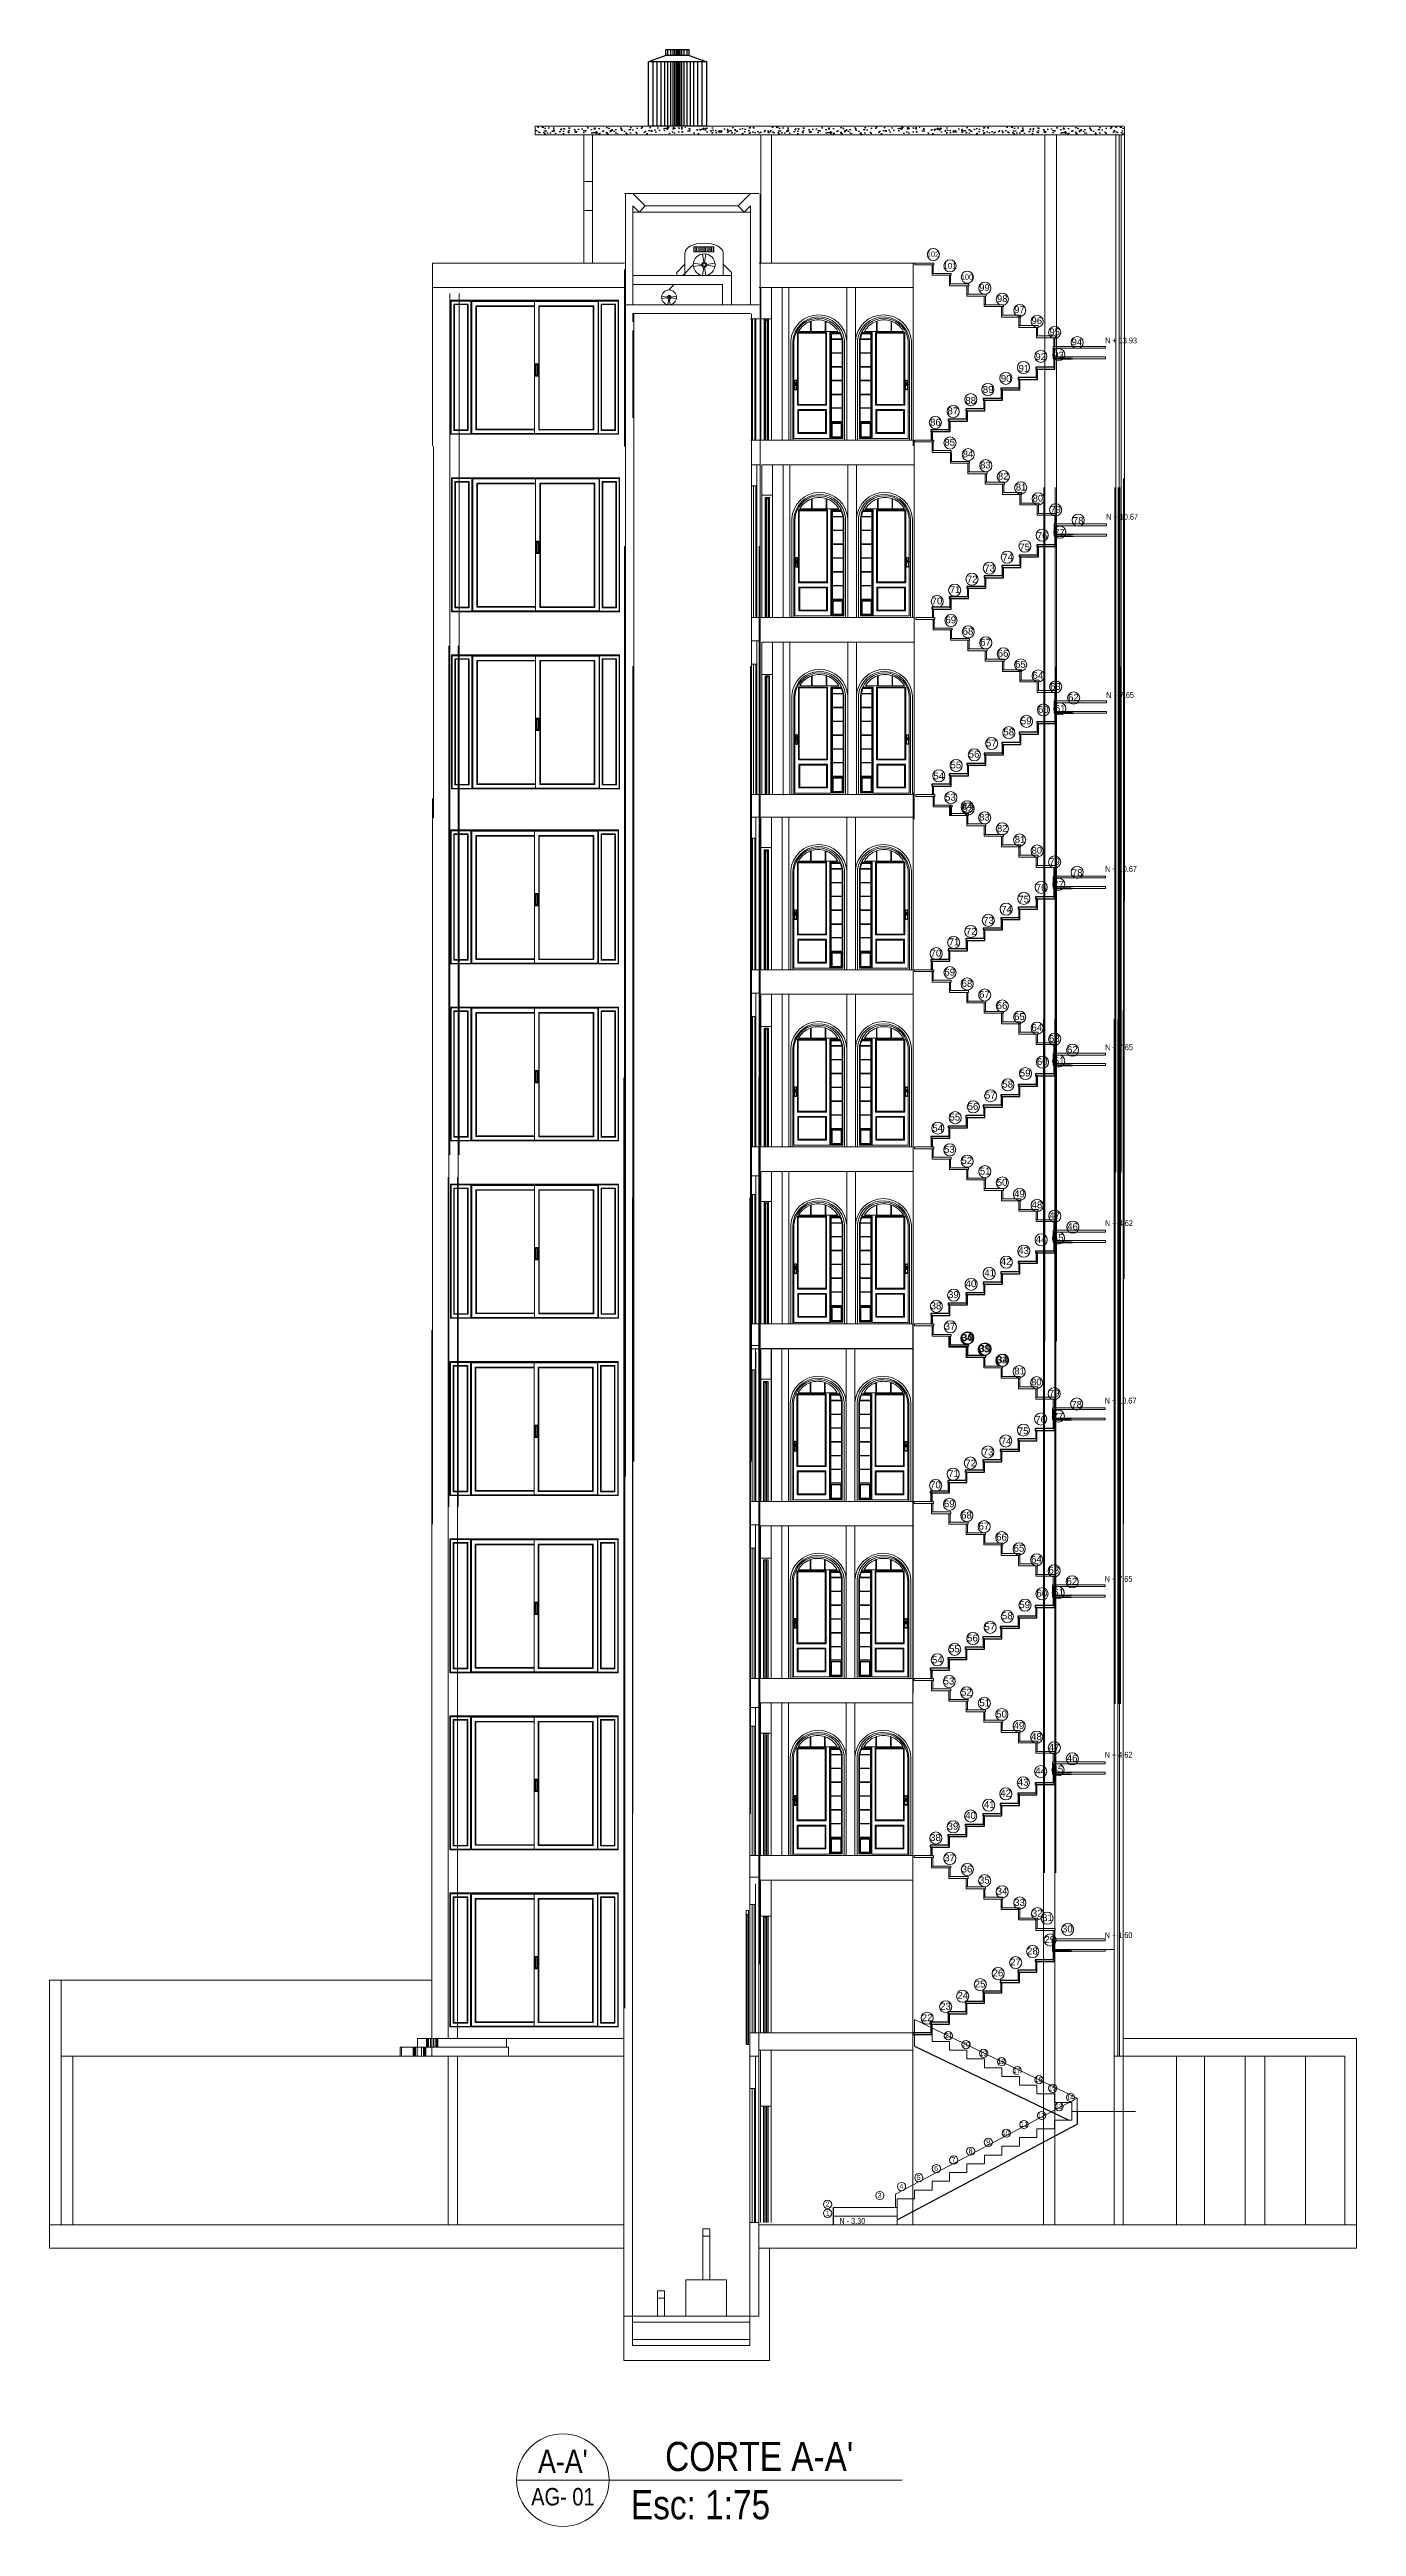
# Model space of a CAD drawing. Extents: x 1270 to 1442, y 932 to 1016.
# Drawn here: x 1364.12 to 1386.54, y 971.94 to 1014.46 of the extents above; entities that cross this region are included whole.
import ezdxf

# ---------------------------------------------------------------- set-up
doc = ezdxf.new("R2010")
doc.units = 0
doc.header["$MEASUREMENT"] = 0
for name, color, linetype, lineweight in [('arquitecturapasito', 252, 'Continuous', 5), ('DEP-LEJOS1', 36, 'Continuous', 25), ('DEP-LEJOS2', 36, 'Continuous', 9), ('escaleras', 44, 'Continuous', 9), ('puertas', 34, 'Continuous', 9)]:
    doc.layers.add(name, color=color, linetype=linetype, lineweight=lineweight)
doc.styles.add('MtXpl_Arial_Narrow', font='')
doc.styles.get("Standard").update_dxf_attribs({"font": 'arial.ttf'})
doc.styles.get('MtXpl_Arial_Narrow').set_extended_font_data('Arial Narrow')

msp = doc.modelspace()

# ---------------------------------------------------------------- texts
at = {"layer": 'arquitecturapasito', "color": 252}
for s, height, p in [('102', 0.09, (1379.173, 1010.903)), ('101', 0.1, (1379.453, 1010.697)), ('100', 0.09, (1379.756, 1010.51)), ('99', 0.115, (1380.071, 1010.317)), ('98', 0.115, (1380.376, 1010.126)), ('97', 0.115, (1380.671, 1009.938)), ('96', 0.115, (1380.97, 1009.748)), ('95', 0.115, (1381.277, 1009.557)), ('94', 0.115, (1381.657, 1009.383)), ('91', 0.115, (1380.748, 1008.932)), ('92', 0.115, (1381.036, 1009.131)), ('93', 0.115, (1381.342, 1009.159)), ('89', 0.118, (1380.132, 1008.567)), ('90', 0.115, (1380.444, 1008.757)), ('86', 0.118, (1379.228, 1008.004)), ('87', 0.118, (1379.527, 1008.198)), ('88', 0.118, (1379.833, 1008.378)), ('85', 0.115, (1379.475, 1007.661)), ('84', 0.115, (1379.789, 1007.459)), ('83', 0.115, (1380.088, 1007.27)), ('82', 0.115, (1380.394, 1007.079)), ('81', 0.115, (1380.7, 1006.891)), ('80', 0.115, (1380.988, 1006.701)), ('79', 0.115, (1381.294, 1006.509)), ('78', 0.115, (1381.68, 1006.319)), ('75', 0.115, (1380.762, 1005.864)), ('76', 0.115, (1381.061, 1006.062)), ('77', 0.115, (1381.359, 1006.112)), ('73', 0.118, (1380.157, 1005.499)), ('74', 0.115, (1380.469, 1005.689)), ('71', 0.118, (1379.565, 1005.13)), ('72', 0.118, (1379.859, 1005.31)), ('70', 0.118, (1379.254, 1004.936)), ('69', 0.118, (1379.491, 1004.611)), ('68', 0.118, (1379.787, 1004.416)), ('67', 0.118, (1380.087, 1004.227)), ('66', 0.118, (1380.388, 1004.039)), ('65', 0.118, (1380.687, 1003.848)), ('64', 0.118, (1380.986, 1003.658)), ('63', 0.118, (1381.286, 1003.469)), ('59', 0.118, (1380.785, 1002.878)), ('60', 0.118, (1381.079, 1003.075)), ('61', 0.118, (1381.369, 1003.093)), ('62', 0.118, (1381.595, 1003.28)), ('57', 0.118, (1380.187, 1002.498)), ('58', 0.118, (1380.486, 1002.687)), ('55', 0.118, (1379.579, 1002.121)), ('56', 0.118, (1379.89, 1002.306)), ('54', 0.118, (1379.286, 1001.932)), ('53', 0.118, (1379.485, 1001.568)), ('84', 0.115, (1379.771, 1001.414)), ('52', 0.118, (1379.784, 1001.376)), ('83', 0.115, (1380.07, 1001.225)), ('82', 0.115, (1380.376, 1001.034)), ('81', 0.115, (1380.682, 1000.845)), ('80', 0.115, (1380.97, 1000.656)), ('79', 0.115, (1381.276, 1000.464)), ('76', 0.115, (1381.043, 1000.017)), ('77', 0.115, (1381.341, 1000.067)), ('78', 0.115, (1381.662, 1000.274)), ('74', 0.115, (1380.451, 999.644)), ('75', 0.115, (1380.744, 999.819)), ('71', 0.118, (1379.547, 999.084)), ('72', 0.118, (1379.841, 999.265)), ('73', 0.118, (1380.139, 999.454)), ('70', 0.118, (1379.236, 998.89)), ('69', 0.118, (1379.473, 998.565)), ('68', 0.118, (1379.768, 998.371)), ('67', 0.118, (1380.068, 998.182)), ('66', 0.118, (1380.37, 997.993)), ('65', 0.118, (1380.669, 997.802)), ('64', 0.118, (1380.968, 997.613)), ('63', 0.118, (1381.268, 997.424)), ('60', 0.118, (1381.061, 997.029)), ('61', 0.118, (1381.351, 997.048)), ('62', 0.118, (1381.577, 997.235)), ('58', 0.118, (1380.468, 996.642)), ('59', 0.118, (1380.767, 996.833)), ('55', 0.118, (1379.561, 996.076)), ('56', 0.118, (1379.872, 996.261)), ('57', 0.118, (1380.169, 996.453)), ('54', 0.118, (1379.268, 995.887)), ('53', 0.118, (1379.467, 995.523)), ('52', 0.118, (1379.766, 995.331)), ('51', 0.118, (1380.082, 995.149)), ('50', 0.118, (1380.371, 994.956)), ('49', 0.118, (1380.669, 994.759)), ('48', 0.118, (1380.97, 994.569)), ('47', 0.118, (1381.272, 994.385)), ('44', 0.118, (1381.04, 993.977)), ('45', 0.118, (1381.336, 994.009)), ('46', 0.118, (1381.581, 994.197)), ('42', 0.118, (1380.441, 993.597)), ('43', 0.118, (1380.74, 993.785)), ('40', 0.118, (1379.838, 993.216)), ('41', 0.118, (1380.159, 993.401)), ('38', 0.118, (1379.237, 992.837)), ('39', 0.118, (1379.536, 993.03)), ('37', 0.118, (1379.478, 992.486)), ('84', 0.115, (1379.763, 992.287)), ('36', 0.118, (1379.777, 992.296)), ('83', 0.115, (1380.062, 992.098)), ('35', 0.118, (1380.074, 992.105)), ('82', 0.115, (1380.368, 991.907)), ('34', 0.118, (1380.378, 991.913)), ('81', 0.115, (1380.674, 991.719)), ('80', 0.115, (1380.962, 991.529)), ('79', 0.115, (1381.268, 991.338)), ('78', 0.115, (1381.654, 991.147)), ('75', 0.115, (1380.736, 990.692)), ('76', 0.115, (1381.035, 990.89)), ('77', 0.115, (1381.333, 990.94)), ('72', 0.118, (1379.833, 990.138)), ('73', 0.118, (1380.131, 990.327)), ('74', 0.115, (1380.443, 990.517)), ('70', 0.118, (1379.228, 989.764)), ('71', 0.118, (1379.538, 989.958)), ('69', 0.118, (1379.465, 989.439)), ('68', 0.118, (1379.76, 989.244)), ('67', 0.118, (1380.06, 989.055)), ('66', 0.118, (1380.362, 988.867)), ('65', 0.118, (1380.661, 988.676)), ('64', 0.118, (1380.96, 988.486)), ('63', 0.118, (1381.26, 988.298)), ('62', 0.118, (1381.569, 988.108)), ('59', 0.118, (1380.759, 987.706)), ('60', 0.118, (1381.053, 987.903)), ('61', 0.118, (1381.343, 987.921)), ('57', 0.118, (1380.161, 987.326)), ('58', 0.118, (1380.46, 987.515)), ('54', 0.118, (1379.26, 986.76)), ('55', 0.118, (1379.553, 986.949)), ('56', 0.118, (1379.864, 987.134)), ('53', 0.118, (1379.459, 986.396)), ('52', 0.118, (1379.758, 986.204)), ('51', 0.118, (1380.074, 986.022)), ('50', 0.118, (1380.363, 985.829)), ('49', 0.118, (1380.661, 985.632)), ('48', 0.118, (1380.962, 985.442)), ('47', 0.118, (1381.264, 985.258)), ('46', 0.118, (1381.573, 985.071)), ('43', 0.118, (1380.732, 984.659)), ('44', 0.118, (1381.032, 984.851)), ('45', 0.118, (1381.328, 984.883)), ('41', 0.118, (1380.151, 984.275)), ('42', 0.118, (1380.433, 984.47)), ('39', 0.118, (1379.528, 983.903)), ('40', 0.118, (1379.83, 984.089)), ('38', 0.118, (1379.229, 983.71)), ('37', 0.118, (1379.47, 983.359)), ('36', 0.118, (1379.769, 983.169)), ('35', 0.118, (1380.066, 982.978)), ('34', 0.118, (1380.37, 982.787)), ('33', 0.118, (1380.671, 982.596)), ('32', 0.118, (1380.974, 982.411)), ('31', 0.118, (1381.15, 982.333)), ('30', 0.118, (1381.492, 982.141)), ('28', 0.118, (1380.892, 981.762)), ('29', 0.118, (1381.191, 981.959)), ('25', 0.118, (1379.993, 981.195)), ('26', 0.118, (1380.3, 981.385)), ('27', 0.118, (1380.601, 981.572)), ('23', 0.118, (1379.4, 980.814)), ('24', 0.118, (1379.699, 981)), ('22', 0.118, (1379.084, 980.616)), ('21', 0.0851, (1379.482, 980.327)), ('20', 0.0851, (1379.777, 980.177)), ('19', 0.0851, (1380.072, 980.025)), ('18', 0.0851, (1380.382, 979.881)), ('17', 0.0851, (1380.649, 979.728)), ('16', 0.0851, (1381.022, 979.573)), ('15', 0.0851, (1381.259, 979.427)), ('13', 0.0851, (1381.368, 979.111)), ('14', 0.0851, (1381.564, 979.268)), ('11', 0.0851, (1380.778, 978.805)), ('12', 0.0851, (1381.07, 978.958)), ('8', 0.0851, (1379.888, 978.347)), ('9', 0.0851, (1380.192, 978.498)), ('10', 0.0851, (1380.462, 978.656)), ('5', 0.0851, (1378.998, 977.891)), ('6', 0.0851, (1379.298, 978.048)), ('7', 0.0851, (1379.597, 978.194)), ('2', 0.0851, (1377.434, 977.433)), ('3', 0.0851, (1378.329, 977.585)), ('4', 0.0851, (1378.703, 977.738)), ('1', 0.0851, (1377.438, 977.279))]:
    msp.add_text(s, height=height, dxfattribs=at).set_placement(p)
at = {"layer": 'arquitecturapasito', "color": 252, "style": 'MtXpl_Arial_Narrow'}
msp.add_text('CERAMICA Piedra cid negro Pisos ALFA  0.45*0.45', height=0.0001, dxfattribs=at).set_placement((1377.93, 981.119))
at = {"layer": 'arquitecturapasito', "color": 252, "linetype": 'ByBlock'}
for s, insert, char_height, width, attachment_point in [("{\\fArial Narrow|b0|i0|c0|p34;A-A'}", (1372.928, 973.062), 0.4, 47.17273, 5), ("{\\fArial Narrow|b0|i0|c0|p34;CORTE A-A'}", (1374.682, 973.394), 0.5, 9.30102, 1), ('{\\fArial Narrow|b0|i0|c0|p34;AG- 01}', (1372.928, 972.451), 0.3, 47.17273, 5), ('{\\fArial Narrow|b0|i0|c0|p34;Esc: 1:75}', (1374.095, 972.566), 0.5, 9.30102, 1)]:
    msp.add_mtext(s, dxfattribs=dict(at, insert=insert, char_height=char_height, width=width, attachment_point=attachment_point))
at = {"layer": 'puertas', "style": 'MtXpl_Arial_Narrow'}
for s, p in [('N + 13.93', (1382.232, 1009.416)), ('N + 10.67', (1382.249, 1006.39)), ('N + 7.65', (1382.249, 1003.33)), ('N + 10.67', (1382.231, 1000.345)), ('N + 7.65', (1382.231, 997.284)), ('N + 4.62', (1382.231, 994.265)), ('N + 10.67', (1382.223, 991.218)), ('N + 7.65', (1382.223, 988.158)), ('N + 4.62', (1382.223, 985.139)), ('N + 1.60', (1382.223, 982.044)), ('N - 3.30', (1377.671, 977.137))]:
    msp.add_text(s, height=0.1, rotation=360, dxfattribs=at).set_placement(p)

# ---------------------------------------------------------------- blocks, each defined once
blk = doc.blocks.new('A$C1FE828F3')
for p, q in [((0.307, 1.344), (0.717, 1.344)), ((0.307, 1.242), (0.307, 1.344)), ((0.343, 1.242), (0.343, 1.344)), ((0.394, 1.242), (0.394, 1.344)), ((0.435, 1.242), (0.435, 1.344)), ((0.466, 1.242), (0.466, 1.344)), ((0.492, 1.242), (0.492, 1.344)), ((0.512, 1.242), (0.512, 1.344)), ((0.532, 1.242), (0.532, 1.344)), ((0.558, 1.242), (0.558, 1.344)), ((0.589, 1.242), (0.589, 1.344)), ((0.63, 1.242), (0.63, 1.344)), ((0.681, 1.242), (0.681, 1.344)), ((0.717, 1.242), (0.717, 1.344)), ((0.307, 1.242), (0, 1.126)), ((1.024, 1.126), (0, 1.126)), ((0, 0), (0, 1.126)), ((0.082, 0), (0.082, 1.126)), ((0.154, 0), (0.154, 1.126)), ((0.225, 0), (0.225, 1.126)), ((0.225, 0), (0.225, 1.126)), ((0.287, 0), (0.287, 1.126)), ((0.717, 1.242), (0.307, 1.242)), ((0.343, 0), (0.343, 1.126)), ((0.394, 0), (0.394, 1.126)), ((0.435, 0), (0.435, 1.126)), ((0.466, 0), (0.466, 1.126)), ((0.492, 0), (0.492, 1.126)), ((0.512, 0), (0.512, 1.126)), ((0.532, 0), (0.532, 1.126)), ((0.558, 0), (0.558, 1.126)), ((0.589, 0), (0.589, 1.126)), ((0.63, 0), (0.63, 1.126)), ((0.681, 0), (0.681, 1.126)), ((0.717, 1.242), (1.024, 1.126)), ((0.737, 0), (0.737, 1.126)), ((0.799, 0), (0.799, 1.126)), ((0.87, 0), (0.87, 1.126)), ((0.942, 0), (0.942, 1.126)), ((1.024, 0), (1.024, 1.126)), ((1.024, 0), (0, 0))]:
    blk.add_line(p, q)

# ---------------------------------------------------------------- hatches: boundary and pattern name
h = msp.add_hatch()
h.set_pattern_fill('AR-CONC', color=256, scale=0.001, style=0)
h.set_pattern_definition([(50, (553.18377, 602.47397), (0.18218467, -0.015939086), [0.01905, -0.20955]), (355, (553.18377, 602.47397), (-0.035242826, 0.191056643), [0.01524, -0.16764]), (100.451, (553.19895, 602.47264), (0.1469425, 0.175116688), [0.01619, -0.17809]), (46.1842, (553.18377, 602.52477), (0.27107904, -0.04204233), [0.028575, -0.314325]), (96.6356, (553.20636, 602.52126), (0.237404234, 0.247425556), [0.024285, -0.267135]), (351.184, (553.18377, 602.52477), (0.23740461, 0.24742512), [0.02286, -0.25146]), (21, (553.20917, 602.51207), (0.15161488, -0.102265519), [0.01905, -0.20955]), (326, (553.20917, 602.51207), (0.06180203, 0.184187966), [0.01524, -0.16764]), (71.4514, (553.2218, 602.50354), (0.21341649, 0.081922858), [0.01619, -0.17809]), (37.5, (553.183765, 602.473967), (0.0030886033, 0.084555039), [0, -0.165608, 0, -0.17018, 0, -0.168275]), (7.5, (553.183765, 602.47397), (0.0668196625, 0.100180575), [0, -0.097028, 0, -0.161798, 0, -0.064135]), (327.5, (553.12712, 602.47397), (0.135590595, -0.005728744), [0, -0.0635, 0, -0.19812, 0, -0.26289]), (317.5, (553.10172, 602.47397), (0.148129181, 0.025426491), [0, -0.08255, 0, -0.131572, 0, -0.18669])])
h.paths.add_polyline_path([(1376.48, 1013.127), (1372.47, 1013.127), (1372.47, 1013.017), (1376.48, 1013.017)])
h = msp.add_hatch()
h.set_pattern_fill('AR-CONC', color=256, scale=0.001, style=0)
h.set_pattern_definition([(50, (557.20449, 602.47397), (0.18218467, -0.015939086), [0.01905, -0.20955]), (355, (557.20449, 602.47397), (-0.035242826, 0.191056643), [0.01524, -0.16764]), (100.451, (557.21967, 602.47264), (0.1469425, 0.175116688), [0.01619, -0.17809]), (46.1842, (557.2045, 602.52477), (0.27107904, -0.04204233), [0.028575, -0.314325]), (96.6356, (557.22708, 602.52126), (0.237404234, 0.247425556), [0.024285, -0.267135]), (351.184, (557.2045, 602.52477), (0.23740461, 0.24742512), [0.02286, -0.25146]), (21, (557.22989, 602.51207), (0.15161488, -0.102265519), [0.01905, -0.20955]), (326, (557.22989, 602.51207), (0.06180203, 0.184187966), [0.01524, -0.16764]), (71.4514, (557.24252, 602.50354), (0.21341649, 0.081922858), [0.01619, -0.17809]), (37.5, (557.20449, 602.473967), (0.0030886033, 0.084555039), [0, -0.165608, 0, -0.17018, 0, -0.168275]), (7.5, (557.20449, 602.47397), (0.0668196625, 0.100180575), [0, -0.097028, 0, -0.161798, 0, -0.064135]), (327.5, (557.14785, 602.47397), (0.135590595, -0.005728744), [0, -0.0635, 0, -0.19812, 0, -0.26289]), (317.5, (557.12245, 602.47397), (0.148129181, 0.025426491), [0, -0.08255, 0, -0.131572, 0, -0.18669])])
h.paths.add_polyline_path([(1380.501, 1013.127), (1376.491, 1013.127), (1376.491, 1013.017), (1380.501, 1013.017)])
h = msp.add_hatch()
h.set_pattern_fill('AR-CONC', color=256, scale=0.001, style=0)
h.set_pattern_definition([(50, (561.2334, 602.47397), (0.18218467, -0.015939086), [0.01905, -0.20955]), (355, (561.2334, 602.47397), (-0.035242826, 0.191056643), [0.01524, -0.16764]), (100.451, (561.24858, 602.47264), (0.1469425, 0.175116688), [0.01619, -0.17809]), (46.1842, (561.2334, 602.52477), (0.27107904, -0.04204233), [0.028575, -0.314325]), (96.6356, (561.25598, 602.52126), (0.237404234, 0.247425556), [0.024285, -0.267135]), (351.184, (561.2334, 602.52477), (0.23740461, 0.24742512), [0.02286, -0.25146]), (21, (561.2588, 602.51207), (0.15161488, -0.102265519), [0.01905, -0.20955]), (326, (561.2588, 602.51207), (0.06180203, 0.184187966), [0.01524, -0.16764]), (71.4514, (561.27143, 602.50354), (0.21341649, 0.081922858), [0.01619, -0.17809]), (37.5, (561.233394, 602.473967), (0.0030886033, 0.084555039), [0, -0.165608, 0, -0.17018, 0, -0.168275]), (7.5, (561.23339, 602.47397), (0.0668196625, 0.100180575), [0, -0.097028, 0, -0.161798, 0, -0.064135]), (327.5, (561.17675, 602.47397), (0.135590595, -0.005728744), [0, -0.0635, 0, -0.19812, 0, -0.26289]), (317.5, (561.15135, 602.47397), (0.148129181, 0.025426491), [0, -0.08255, 0, -0.131572, 0, -0.18669])])
h.paths.add_polyline_path([(1382.397, 1013.017), (1382.397, 1013.127), (1380.52, 1013.127), (1380.52, 1013.017)])
h = msp.add_hatch()
h.set_pattern_fill('AR-CONC', color=256, scale=0.001, style=0)
h.set_pattern_definition([(50, (563.10001, 602.47397), (0.18218467, -0.015939086), [0.01905, -0.20955]), (355, (563.1, 602.47397), (-0.035242826, 0.191056643), [0.01524, -0.16764]), (100.451, (563.11519, 602.47264), (0.1469425, 0.175116688), [0.01619, -0.17809]), (46.1842, (563.1, 602.52477), (0.27107904, -0.04204233), [0.028575, -0.314325]), (96.6356, (563.1226, 602.52126), (0.237404234, 0.247425556), [0.024285, -0.267135]), (351.184, (563.1, 602.52477), (0.23740461, 0.24742512), [0.02286, -0.25146]), (21, (563.12541, 602.51207), (0.15161488, -0.102265519), [0.01905, -0.20955]), (326, (563.1254, 602.51207), (0.06180203, 0.184187966), [0.01524, -0.16764]), (71.4514, (563.13804, 602.50354), (0.21341649, 0.081922858), [0.01619, -0.17809]), (37.5, (563.10001, 602.473967), (0.0030886033, 0.084555039), [0, -0.165608, 0, -0.17018, 0, -0.168275]), (7.5, (563.10001, 602.47397), (0.0668196625, 0.100180575), [0, -0.097028, 0, -0.161798, 0, -0.064135]), (327.5, (563.04337, 602.47397), (0.135590595, -0.005728744), [0, -0.0635, 0, -0.19812, 0, -0.26289]), (317.5, (563.01797, 602.47397), (0.148129181, 0.025426491), [0, -0.08255, 0, -0.131572, 0, -0.18669])])
h.paths.add_polyline_path([(1382.547, 1013.017), (1382.547, 1013.127), (1382.387, 1013.127), (1382.387, 1013.017)])

# ---------------------------------------------------------------- linework, layer by layer
for p, q in [((1372.453, 1009.068), (1372.503, 1009.068)), ((1372.46, 1009.055), (1372.494, 1009.055)), ((1372.46, 1009.055), (1372.46, 1008.877)), ((1372.494, 1008.877), (1372.494, 1009.055)), ((1372.453, 1008.862), (1372.503, 1008.862)), ((1372.46, 1008.877), (1372.494, 1008.877)), ((1376.903, 1008.774), (1376.903, 1008.738)), ((1376.903, 1008.701), (1376.903, 1008.633)), ((1376.904, 1008.774), (1376.904, 1008.739)), ((1376.904, 1008.7), (1376.904, 1008.633)), ((1376.933, 1008.782), (1376.911, 1008.782)), ((1376.933, 1008.781), (1376.911, 1008.781)), ((1376.911, 1008.626), (1376.933, 1008.626)), ((1376.911, 1008.624), (1376.933, 1008.624)), ((1376.94, 1008.739), (1376.94, 1008.774)), ((1376.94, 1008.633), (1376.94, 1008.7)), ((1376.941, 1008.738), (1376.941, 1008.774)), ((1376.941, 1008.633), (1376.941, 1008.701)), ((1378.805, 1008.738), (1378.805, 1008.774)), ((1378.805, 1008.633), (1378.805, 1008.701)), ((1378.806, 1008.739), (1378.806, 1008.774)), ((1378.806, 1008.633), (1378.806, 1008.7)), ((1378.813, 1008.782), (1378.834, 1008.782)), ((1378.813, 1008.781), (1378.834, 1008.781)), ((1378.834, 1008.626), (1378.813, 1008.626)), ((1378.834, 1008.624), (1378.813, 1008.624)), ((1378.841, 1008.774), (1378.841, 1008.739)), ((1378.841, 1008.7), (1378.841, 1008.633)), ((1378.843, 1008.774), (1378.843, 1008.738)), ((1378.843, 1008.701), (1378.843, 1008.633)), ((1372.47, 1006.021), (1372.52, 1006.021)), ((1372.477, 1006.008), (1372.511, 1006.008)), ((1372.477, 1006.008), (1372.477, 1005.83)), ((1372.511, 1005.83), (1372.511, 1006.008)), ((1372.47, 1005.815), (1372.52, 1005.815)), ((1372.477, 1005.83), (1372.511, 1005.83)), ((1376.92, 1005.727), (1376.92, 1005.691)), ((1376.92, 1005.654), (1376.92, 1005.586)), ((1376.922, 1005.727), (1376.922, 1005.692)), ((1376.922, 1005.653), (1376.922, 1005.586)), ((1376.95, 1005.735), (1376.929, 1005.735)), ((1376.95, 1005.734), (1376.929, 1005.734)), ((1376.929, 1005.579), (1376.95, 1005.579)), ((1376.929, 1005.578), (1376.95, 1005.578)), ((1376.957, 1005.692), (1376.957, 1005.727)), ((1376.957, 1005.586), (1376.957, 1005.653)), ((1376.958, 1005.691), (1376.958, 1005.727)), ((1376.958, 1005.586), (1376.958, 1005.654)), ((1378.822, 1005.691), (1378.822, 1005.727)), ((1378.822, 1005.586), (1378.822, 1005.654)), ((1378.823, 1005.692), (1378.823, 1005.727)), ((1378.823, 1005.586), (1378.823, 1005.653)), ((1378.831, 1005.735), (1378.852, 1005.735)), ((1378.831, 1005.734), (1378.852, 1005.734)), ((1378.852, 1005.579), (1378.831, 1005.579)), ((1378.852, 1005.578), (1378.831, 1005.578)), ((1378.859, 1005.727), (1378.859, 1005.692)), ((1378.859, 1005.653), (1378.859, 1005.586)), ((1378.86, 1005.727), (1378.86, 1005.691)), ((1378.86, 1005.654), (1378.86, 1005.586)), ((1372.47, 1002.981), (1372.52, 1002.981)), ((1372.47, 1002.775), (1372.52, 1002.775)), ((1372.477, 1002.968), (1372.511, 1002.968)), ((1372.477, 1002.968), (1372.477, 1002.79)), ((1372.477, 1002.79), (1372.511, 1002.79)), ((1372.511, 1002.79), (1372.511, 1002.968)), ((1376.92, 1002.688), (1376.92, 1002.651)), ((1376.92, 1002.615), (1376.92, 1002.546)), ((1376.922, 1002.688), (1376.922, 1002.652)), ((1376.922, 1002.613), (1376.922, 1002.546)), ((1376.95, 1002.696), (1376.929, 1002.696)), ((1376.95, 1002.695), (1376.929, 1002.695)), ((1376.957, 1002.652), (1376.957, 1002.688)), ((1376.957, 1002.546), (1376.957, 1002.613)), ((1376.958, 1002.651), (1376.958, 1002.688)), ((1376.958, 1002.546), (1376.958, 1002.615)), ((1378.822, 1002.651), (1378.822, 1002.688)), ((1378.822, 1002.546), (1378.822, 1002.615)), ((1378.823, 1002.652), (1378.823, 1002.688)), ((1378.823, 1002.546), (1378.823, 1002.613)), ((1378.831, 1002.696), (1378.852, 1002.696)), ((1378.831, 1002.695), (1378.852, 1002.695)), ((1378.859, 1002.688), (1378.859, 1002.652)), ((1378.859, 1002.613), (1378.859, 1002.546)), ((1378.86, 1002.688), (1378.86, 1002.651)), ((1378.86, 1002.615), (1378.86, 1002.546)), ((1376.929, 1002.539), (1376.95, 1002.539)), ((1376.929, 1002.538), (1376.95, 1002.538)), ((1378.852, 1002.539), (1378.831, 1002.539)), ((1378.852, 1002.538), (1378.831, 1002.538)), ((1372.452, 999.975), (1372.502, 999.975)), ((1372.452, 999.77), (1372.502, 999.77)), ((1372.459, 999.963), (1372.493, 999.963)), ((1372.459, 999.963), (1372.459, 999.785)), ((1372.459, 999.785), (1372.493, 999.785)), ((1372.493, 999.785), (1372.493, 999.963)), ((1376.902, 999.682), (1376.902, 999.646)), ((1376.902, 999.609), (1376.902, 999.541)), ((1376.903, 999.682), (1376.903, 999.647)), ((1376.903, 999.608), (1376.903, 999.541)), ((1376.932, 999.69), (1376.911, 999.69)), ((1376.932, 999.689), (1376.911, 999.689)), ((1376.939, 999.647), (1376.939, 999.682)), ((1376.939, 999.541), (1376.939, 999.608)), ((1376.94, 999.646), (1376.94, 999.682)), ((1376.94, 999.541), (1376.94, 999.609)), ((1378.804, 999.646), (1378.804, 999.682)), ((1378.804, 999.541), (1378.804, 999.609)), ((1378.805, 999.647), (1378.805, 999.682)), ((1378.805, 999.541), (1378.805, 999.608)), ((1378.812, 999.69), (1378.834, 999.69)), ((1378.812, 999.689), (1378.834, 999.689)), ((1378.841, 999.682), (1378.841, 999.647)), ((1378.841, 999.608), (1378.841, 999.541)), ((1378.842, 999.682), (1378.842, 999.646)), ((1378.842, 999.609), (1378.842, 999.541)), ((1376.911, 999.534), (1376.932, 999.534)), ((1376.911, 999.532), (1376.932, 999.532)), ((1378.834, 999.534), (1378.812, 999.534)), ((1378.834, 999.532), (1378.812, 999.532)), ((1372.452, 996.935), (1372.502, 996.935)), ((1372.452, 996.73), (1372.502, 996.73)), ((1372.459, 996.923), (1372.493, 996.923)), ((1372.459, 996.923), (1372.459, 996.745)), ((1372.459, 996.745), (1372.493, 996.745)), ((1372.493, 996.745), (1372.493, 996.923)), ((1376.902, 996.642), (1376.902, 996.606)), ((1376.903, 996.642), (1376.903, 996.607)), ((1376.932, 996.651), (1376.911, 996.651)), ((1376.932, 996.649), (1376.911, 996.649)), ((1376.939, 996.607), (1376.939, 996.642)), ((1376.94, 996.606), (1376.94, 996.642)), ((1378.804, 996.606), (1378.804, 996.642)), ((1378.805, 996.607), (1378.805, 996.642)), ((1378.812, 996.651), (1378.834, 996.651)), ((1378.812, 996.649), (1378.834, 996.649)), ((1378.841, 996.642), (1378.841, 996.607)), ((1378.842, 996.642), (1378.842, 996.606)), ((1376.902, 996.569), (1376.902, 996.501)), ((1376.903, 996.568), (1376.903, 996.501)), ((1376.911, 996.494), (1376.932, 996.494)), ((1376.911, 996.493), (1376.932, 996.493)), ((1376.939, 996.501), (1376.939, 996.568)), ((1376.94, 996.501), (1376.94, 996.569)), ((1378.804, 996.501), (1378.804, 996.569)), ((1378.805, 996.501), (1378.805, 996.568)), ((1378.834, 996.494), (1378.812, 996.494)), ((1378.834, 996.493), (1378.812, 996.493)), ((1378.841, 996.568), (1378.841, 996.501)), ((1378.842, 996.569), (1378.842, 996.501)), ((1372.452, 993.895), (1372.502, 993.895)), ((1372.452, 993.69), (1372.502, 993.69)), ((1372.459, 993.883), (1372.493, 993.883)), ((1372.459, 993.883), (1372.459, 993.705)), ((1372.459, 993.705), (1372.493, 993.705)), ((1372.493, 993.705), (1372.493, 993.883)), ((1376.902, 993.603), (1376.902, 993.566)), ((1376.902, 993.53), (1376.902, 993.461)), ((1376.903, 993.603), (1376.903, 993.568)), ((1376.903, 993.528), (1376.903, 993.461)), ((1376.932, 993.611), (1376.911, 993.611)), ((1376.932, 993.61), (1376.911, 993.61)), ((1376.911, 993.454), (1376.932, 993.454)), ((1376.911, 993.453), (1376.932, 993.453)), ((1376.939, 993.568), (1376.939, 993.603)), ((1376.939, 993.461), (1376.939, 993.528)), ((1376.94, 993.566), (1376.94, 993.603)), ((1376.94, 993.461), (1376.94, 993.53)), ((1378.804, 993.566), (1378.804, 993.603)), ((1378.804, 993.461), (1378.804, 993.53)), ((1378.805, 993.568), (1378.805, 993.603)), ((1378.805, 993.461), (1378.805, 993.528)), ((1378.812, 993.611), (1378.834, 993.611)), ((1378.812, 993.61), (1378.834, 993.61)), ((1378.834, 993.454), (1378.812, 993.454)), ((1378.834, 993.453), (1378.812, 993.453)), ((1378.841, 993.603), (1378.841, 993.568)), ((1378.841, 993.528), (1378.841, 993.461)), ((1378.842, 993.603), (1378.842, 993.566)), ((1378.842, 993.53), (1378.842, 993.461)), ((1372.444, 990.849), (1372.494, 990.849)), ((1372.451, 990.836), (1372.485, 990.836)), ((1372.451, 990.836), (1372.451, 990.658)), ((1372.485, 990.658), (1372.485, 990.836)), ((1372.444, 990.643), (1372.494, 990.643)), ((1372.451, 990.658), (1372.485, 990.658)), ((1376.894, 990.555), (1376.894, 990.519)), ((1376.894, 990.482), (1376.894, 990.414)), ((1376.895, 990.555), (1376.895, 990.52)), ((1376.895, 990.481), (1376.895, 990.414)), ((1376.924, 990.564), (1376.903, 990.564)), ((1376.924, 990.562), (1376.903, 990.562)), ((1376.903, 990.407), (1376.924, 990.407)), ((1376.903, 990.406), (1376.924, 990.406)), ((1376.931, 990.52), (1376.931, 990.555)), ((1376.931, 990.414), (1376.931, 990.481)), ((1376.932, 990.519), (1376.932, 990.555)), ((1376.932, 990.414), (1376.932, 990.482)), ((1378.796, 990.519), (1378.796, 990.555)), ((1378.796, 990.414), (1378.796, 990.482)), ((1378.797, 990.52), (1378.797, 990.555)), ((1378.797, 990.414), (1378.797, 990.481)), ((1378.804, 990.564), (1378.826, 990.564)), ((1378.804, 990.562), (1378.826, 990.562)), ((1378.826, 990.407), (1378.804, 990.407)), ((1378.826, 990.406), (1378.804, 990.406)), ((1378.833, 990.555), (1378.833, 990.52)), ((1378.833, 990.481), (1378.833, 990.414)), ((1378.834, 990.555), (1378.834, 990.519)), ((1378.834, 990.482), (1378.834, 990.414)), ((1372.444, 987.809), (1372.494, 987.809)), ((1372.451, 987.796), (1372.485, 987.796)), ((1372.451, 987.796), (1372.451, 987.618)), ((1372.485, 987.618), (1372.485, 987.796)), ((1372.444, 987.603), (1372.494, 987.603)), ((1372.451, 987.618), (1372.485, 987.618)), ((1376.894, 987.516), (1376.894, 987.479)), ((1376.894, 987.443), (1376.894, 987.374)), ((1376.895, 987.516), (1376.895, 987.481)), ((1376.895, 987.441), (1376.895, 987.374)), ((1376.924, 987.524), (1376.903, 987.524)), ((1376.924, 987.523), (1376.903, 987.523)), ((1376.903, 987.367), (1376.924, 987.367)), ((1376.903, 987.366), (1376.924, 987.366)), ((1376.931, 987.481), (1376.931, 987.516)), ((1376.931, 987.374), (1376.931, 987.441)), ((1376.932, 987.479), (1376.932, 987.516)), ((1376.932, 987.374), (1376.932, 987.443)), ((1378.796, 987.479), (1378.796, 987.516)), ((1378.796, 987.374), (1378.796, 987.443)), ((1378.797, 987.481), (1378.797, 987.516)), ((1378.797, 987.374), (1378.797, 987.441)), ((1378.804, 987.524), (1378.826, 987.524)), ((1378.804, 987.523), (1378.826, 987.523)), ((1378.826, 987.367), (1378.804, 987.367)), ((1378.826, 987.366), (1378.804, 987.366)), ((1378.833, 987.516), (1378.833, 987.481)), ((1378.833, 987.441), (1378.833, 987.374)), ((1378.834, 987.516), (1378.834, 987.479)), ((1378.834, 987.443), (1378.834, 987.374)), ((1372.444, 984.769), (1372.494, 984.769)), ((1372.451, 984.756), (1372.485, 984.756)), ((1372.451, 984.756), (1372.451, 984.578)), ((1372.485, 984.578), (1372.485, 984.756)), ((1372.444, 984.563), (1372.494, 984.563)), ((1372.451, 984.578), (1372.485, 984.578)), ((1376.894, 984.476), (1376.894, 984.44)), ((1376.894, 984.403), (1376.894, 984.335)), ((1376.895, 984.476), (1376.895, 984.441)), ((1376.895, 984.402), (1376.895, 984.335)), ((1376.924, 984.484), (1376.903, 984.484)), ((1376.924, 984.483), (1376.903, 984.483)), ((1376.903, 984.328), (1376.924, 984.328)), ((1376.903, 984.326), (1376.924, 984.326)), ((1376.931, 984.441), (1376.931, 984.476)), ((1376.931, 984.335), (1376.931, 984.402)), ((1376.932, 984.44), (1376.932, 984.476)), ((1376.932, 984.335), (1376.932, 984.403)), ((1378.796, 984.44), (1378.796, 984.476)), ((1378.796, 984.335), (1378.796, 984.403)), ((1378.797, 984.441), (1378.797, 984.476)), ((1378.797, 984.335), (1378.797, 984.402)), ((1378.804, 984.484), (1378.826, 984.484)), ((1378.804, 984.483), (1378.826, 984.483)), ((1378.826, 984.328), (1378.804, 984.328)), ((1378.826, 984.326), (1378.804, 984.326)), ((1378.833, 984.476), (1378.833, 984.441)), ((1378.833, 984.402), (1378.833, 984.335)), ((1378.834, 984.476), (1378.834, 984.44)), ((1378.834, 984.403), (1378.834, 984.335)), ((1372.444, 981.729), (1372.494, 981.729)), ((1372.444, 981.523), (1372.494, 981.523)), ((1372.451, 981.716), (1372.485, 981.716)), ((1372.451, 981.716), (1372.451, 981.538)), ((1372.451, 981.538), (1372.485, 981.538)), ((1372.485, 981.538), (1372.485, 981.716))]:
    msp.add_line(p, q)
for centre, radius in [((1376.922, 1008.719), 0.0263), ((1376.922, 1008.719), 0.0233), ((1376.922, 1008.719), 0.00929), ((1378.824, 1008.719), 0.0263), ((1378.824, 1008.719), 0.0233), ((1378.824, 1008.719), 0.00929), ((1376.939, 1005.673), 0.0263), ((1376.939, 1005.673), 0.0233), ((1376.939, 1005.673), 0.00929), ((1378.841, 1005.673), 0.0263), ((1378.841, 1005.673), 0.0233), ((1378.841, 1005.673), 0.00929), ((1376.939, 1002.633), 0.0263), ((1376.939, 1002.633), 0.0233), ((1376.939, 1002.633), 0.00929), ((1378.841, 1002.633), 0.0263), ((1378.841, 1002.633), 0.0233), ((1378.841, 1002.633), 0.00929), ((1376.921, 999.627), 0.0263), ((1376.921, 999.627), 0.0233), ((1376.921, 999.627), 0.00929), ((1378.823, 999.627), 0.0263), ((1378.823, 999.627), 0.0233), ((1378.823, 999.627), 0.00929), ((1376.921, 996.588), 0.0263), ((1376.921, 996.588), 0.0233), ((1376.921, 996.588), 0.00929), ((1378.823, 996.588), 0.0263), ((1378.823, 996.588), 0.0233), ((1378.823, 996.588), 0.00929), ((1376.921, 993.548), 0.0263), ((1376.921, 993.548), 0.0233), ((1376.921, 993.548), 0.00929), ((1378.823, 993.548), 0.0263), ((1378.823, 993.548), 0.0233), ((1378.823, 993.548), 0.00929), ((1376.913, 990.501), 0.0263), ((1376.913, 990.501), 0.0233), ((1376.913, 990.501), 0.00929), ((1378.815, 990.501), 0.0263), ((1378.815, 990.501), 0.0233), ((1378.815, 990.501), 0.00929), ((1376.913, 987.461), 0.0263), ((1376.913, 987.461), 0.0233), ((1376.913, 987.461), 0.00929), ((1378.815, 987.461), 0.0263), ((1378.815, 987.461), 0.0233), ((1378.815, 987.461), 0.00929), ((1376.913, 984.421), 0.0263), ((1376.913, 984.421), 0.0233), ((1376.913, 984.421), 0.00929), ((1378.815, 984.421), 0.0263), ((1378.815, 984.421), 0.0233), ((1378.815, 984.421), 0.00929)]:
    msp.add_circle(centre, radius)
for centre, radius, start, end in [((1376.911, 1008.774), 0.00828, 90, 180), ((1376.911, 1008.633), 0.00828, 180, 270), ((1376.911, 1008.774), 0.00706, 90, 180), ((1376.911, 1008.633), 0.00706, 180, 270), ((1376.933, 1008.774), 0.00828, 0, 90), ((1376.933, 1008.774), 0.00706, 0, 90), ((1376.933, 1008.633), 0.00828, 270, 0), ((1376.933, 1008.633), 0.00706, 270, 0), ((1378.813, 1008.774), 0.00828, 90, 180), ((1378.813, 1008.633), 0.00828, 180, 270), ((1378.813, 1008.774), 0.00706, 90, 180), ((1378.813, 1008.633), 0.00706, 180, 270), ((1378.834, 1008.774), 0.00828, 0, 90), ((1378.834, 1008.774), 0.00706, 0, 90), ((1378.834, 1008.633), 0.00828, 270, 0), ((1378.834, 1008.633), 0.00706, 270, 0), ((1376.929, 1005.727), 0.00828, 90, 180), ((1376.929, 1005.586), 0.00828, 180, 270), ((1376.929, 1005.727), 0.00706, 90, 180), ((1376.929, 1005.586), 0.00706, 180, 270), ((1376.95, 1005.727), 0.00828, 0, 90), ((1376.95, 1005.727), 0.00706, 0, 90), ((1376.95, 1005.586), 0.00828, 270, 0), ((1376.95, 1005.586), 0.00706, 270, 0), ((1378.831, 1005.727), 0.00828, 90, 180), ((1378.831, 1005.586), 0.00828, 180, 270), ((1378.831, 1005.727), 0.00706, 90, 180), ((1378.831, 1005.586), 0.00706, 180, 270), ((1378.852, 1005.727), 0.00828, 0, 90), ((1378.852, 1005.727), 0.00706, 0, 90), ((1378.852, 1005.586), 0.00828, 270, 0), ((1378.852, 1005.586), 0.00706, 270, 0), ((1376.929, 1002.688), 0.00828, 90, 180), ((1376.929, 1002.688), 0.00706, 90, 180), ((1376.95, 1002.688), 0.00828, 0, 90), ((1376.95, 1002.688), 0.00706, 0, 90), ((1378.831, 1002.688), 0.00828, 90, 180), ((1378.831, 1002.688), 0.00706, 90, 180), ((1378.852, 1002.688), 0.00828, 0, 90), ((1378.852, 1002.688), 0.00706, 0, 90), ((1376.929, 1002.546), 0.00828, 180, 270), ((1376.929, 1002.546), 0.00706, 180, 270), ((1376.95, 1002.546), 0.00828, 270, 0), ((1376.95, 1002.546), 0.00706, 270, 0), ((1378.831, 1002.546), 0.00828, 180, 270), ((1378.831, 1002.546), 0.00706, 180, 270), ((1378.852, 1002.546), 0.00828, 270, 0), ((1378.852, 1002.546), 0.00706, 270, 0), ((1376.911, 999.682), 0.00828, 90, 180), ((1376.911, 999.682), 0.00706, 90, 180), ((1376.932, 999.682), 0.00828, 0, 90), ((1376.932, 999.682), 0.00706, 0, 90), ((1378.812, 999.682), 0.00828, 90, 180), ((1378.812, 999.682), 0.00706, 90, 180), ((1378.834, 999.682), 0.00828, 0, 90), ((1378.834, 999.682), 0.00706, 0, 90), ((1376.911, 999.541), 0.00828, 180, 270), ((1376.911, 999.541), 0.00706, 180, 270), ((1376.932, 999.541), 0.00828, 270, 0), ((1376.932, 999.541), 0.00706, 270, 0), ((1378.812, 999.541), 0.00828, 180, 270), ((1378.812, 999.541), 0.00706, 180, 270), ((1378.834, 999.541), 0.00828, 270, 0), ((1378.834, 999.541), 0.00706, 270, 0), ((1376.911, 996.642), 0.00828, 90, 180), ((1376.911, 996.642), 0.00706, 90, 180), ((1376.932, 996.642), 0.00828, 0, 90), ((1376.932, 996.642), 0.00706, 0, 90), ((1378.812, 996.642), 0.00828, 90, 180), ((1378.812, 996.642), 0.00706, 90, 180), ((1378.834, 996.642), 0.00828, 0, 90), ((1378.834, 996.642), 0.00706, 0, 90), ((1376.911, 996.501), 0.00828, 180, 270), ((1376.911, 996.501), 0.00706, 180, 270), ((1376.932, 996.501), 0.00828, 270, 0), ((1376.932, 996.501), 0.00706, 270, 0), ((1378.812, 996.501), 0.00828, 180, 270), ((1378.812, 996.501), 0.00706, 180, 270), ((1378.834, 996.501), 0.00828, 270, 0), ((1378.834, 996.501), 0.00706, 270, 0), ((1376.911, 993.603), 0.00828, 90, 180), ((1376.911, 993.461), 0.00828, 180, 270), ((1376.911, 993.603), 0.00706, 90, 180), ((1376.911, 993.461), 0.00706, 180, 270), ((1376.932, 993.603), 0.00828, 0, 90), ((1376.932, 993.603), 0.00706, 0, 90), ((1376.932, 993.461), 0.00828, 270, 0), ((1376.932, 993.461), 0.00706, 270, 0), ((1378.812, 993.603), 0.00828, 90, 180), ((1378.812, 993.461), 0.00828, 180, 270), ((1378.812, 993.603), 0.00706, 90, 180), ((1378.812, 993.461), 0.00706, 180, 270), ((1378.834, 993.603), 0.00828, 0, 90), ((1378.834, 993.603), 0.00706, 0, 90), ((1378.834, 993.461), 0.00828, 270, 0), ((1378.834, 993.461), 0.00706, 270, 0), ((1376.903, 990.555), 0.00828, 90, 180), ((1376.903, 990.414), 0.00828, 180, 270), ((1376.903, 990.555), 0.00706, 90, 180), ((1376.903, 990.414), 0.00706, 180, 270), ((1376.924, 990.555), 0.00828, 0, 90), ((1376.924, 990.555), 0.00706, 0, 90), ((1376.924, 990.414), 0.00828, 270, 0), ((1376.924, 990.414), 0.00706, 270, 0), ((1378.804, 990.555), 0.00828, 90, 180), ((1378.804, 990.414), 0.00828, 180, 270), ((1378.804, 990.555), 0.00706, 90, 180), ((1378.804, 990.414), 0.00706, 180, 270), ((1378.826, 990.555), 0.00828, 0, 90), ((1378.826, 990.555), 0.00706, 0, 90), ((1378.826, 990.414), 0.00828, 270, 0), ((1378.826, 990.414), 0.00706, 270, 0), ((1376.903, 987.516), 0.00828, 90, 180), ((1376.903, 987.374), 0.00828, 180, 270), ((1376.903, 987.516), 0.00706, 90, 180), ((1376.903, 987.374), 0.00706, 180, 270), ((1376.924, 987.516), 0.00828, 0, 90), ((1376.924, 987.516), 0.00706, 0, 90), ((1376.924, 987.374), 0.00828, 270, 0), ((1376.924, 987.374), 0.00706, 270, 0), ((1378.804, 987.516), 0.00828, 90, 180), ((1378.804, 987.374), 0.00828, 180, 270), ((1378.804, 987.516), 0.00706, 90, 180), ((1378.804, 987.374), 0.00706, 180, 270), ((1378.826, 987.516), 0.00828, 0, 90), ((1378.826, 987.516), 0.00706, 0, 90), ((1378.826, 987.374), 0.00828, 270, 0), ((1378.826, 987.374), 0.00706, 270, 0), ((1376.903, 984.476), 0.00828, 90, 180), ((1376.903, 984.335), 0.00828, 180, 270), ((1376.903, 984.476), 0.00706, 90, 180), ((1376.903, 984.335), 0.00706, 180, 270), ((1376.924, 984.476), 0.00828, 0, 90), ((1376.924, 984.476), 0.00706, 0, 90), ((1376.924, 984.335), 0.00828, 270, 0), ((1376.924, 984.335), 0.00706, 270, 0), ((1378.804, 984.476), 0.00828, 90, 180), ((1378.804, 984.335), 0.00828, 180, 270), ((1378.804, 984.476), 0.00706, 90, 180), ((1378.804, 984.335), 0.00706, 180, 270), ((1378.826, 984.476), 0.00828, 0, 90), ((1378.826, 984.476), 0.00706, 0, 90), ((1378.826, 984.335), 0.00828, 270, 0), ((1378.826, 984.335), 0.00706, 270, 0)]:
    msp.add_arc(centre, radius, start, end)
at = {"layer": 'arquitecturapasito', "color": 252}
for p, q in [((1372.45, 1013.147), (1376.5, 1013.147)), ((1372.45, 1013.147), (1372.45, 1012.997)), ((1372.45, 1012.997), (1376.5, 1012.997)), ((1373.285, 1012.997), (1373.285, 1010.795)), ((1373.435, 1012.997), (1373.435, 1010.795)), ((1376.325, 1010.795), (1376.325, 1012.997)), ((1382.547, 1013.147), (1376.5, 1013.147)), ((1376.5, 1012.997), (1382.547, 1012.997)), ((1376.509, 1010.795), (1376.509, 1012.997)), ((1381.199, 992.29), (1381.199, 1012.99)), ((1381.377, 1012.997), (1381.377, 1012.997)), ((1381.394, 1012.99), (1381.394, 992.29)), ((1382.414, 995.19), (1382.414, 1012.99)), ((1382.564, 1002.485), (1382.564, 1013.14)), ((1373.285, 1012.197), (1373.435, 1012.197)), ((1374.001, 989.964), (1374.001, 1011.98)), ((1376.313, 990.722), (1376.313, 1011.98)), ((1373.285, 1011.697), (1373.435, 1011.697)), ((1374.13, 1010.079), (1374.13, 1011.775)), ((1370.69, 1010.795), (1370.69, 1010.397)), ((1370.69, 1010.795), (1373.983, 1010.795)), ((1373.983, 1010.687), (1373.983, 1010.287)), ((1376.296, 1010.795), (1378.964, 1010.795)), ((1376.715, 1010.795), (1378.964, 1010.795)), ((1378.94, 1010.795), (1378.94, 1007.657)), ((1370.69, 1010.397), (1370.69, 1007.657)), ((1370.69, 1010.375), (1373.983, 1010.375)), ((1370.987, 1010.27), (1370.987, 995.49)), ((1371.148, 1010.27), (1371.148, 995.49)), ((1373.983, 1010.287), (1373.983, 1007.647)), ((1376.296, 1010.375), (1378.94, 1010.375)), ((1376.325, 1007.756), (1376.325, 1010.376)), ((1376.325, 1007.756), (1376.325, 1010.376)), ((1376.509, 1007.756), (1376.509, 1010.376)), ((1376.691, 1010.376), (1376.691, 1007.756)), ((1376.806, 1010.376), (1376.806, 1007.756)), ((1377.798, 1010.376), (1377.798, 1007.756)), ((1377.948, 1010.376), (1377.948, 1007.756)), ((1370.999, 1010.157), (1370.999, 1007.857)), ((1373.883, 1010.157), (1370.999, 1010.157)), ((1371.01, 1010.142), (1371.35, 1010.142)), ((1371.01, 1007.865), (1371.01, 1010.142)), ((1371.056, 1010.091), (1371.303, 1010.091)), ((1371.056, 1007.923), (1371.056, 1010.091)), ((1371.066, 1010.081), (1371.293, 1010.081)), ((1371.066, 1007.933), (1371.066, 1010.081)), ((1371.293, 1010.081), (1371.293, 1007.933)), ((1371.303, 1010.091), (1371.303, 1007.923)), ((1371.35, 1010.142), (1371.35, 1007.865)), ((1371.36, 1010.142), (1373.535, 1010.142)), ((1371.36, 1007.864), (1371.36, 1010.142)), ((1371.366, 1010.136), (1372.441, 1010.136)), ((1371.366, 1007.87), (1371.366, 1010.136)), ((1371.434, 1010.062), (1372.441, 1010.062)), ((1371.434, 1007.934), (1371.434, 1010.062)), ((1371.444, 1010.052), (1372.441, 1010.052)), ((1371.444, 1007.944), (1371.444, 1010.052)), ((1372.441, 1010.136), (1372.441, 1007.87)), ((1372.441, 1010.136), (1373.531, 1010.136)), ((1372.441, 1007.87), (1372.441, 1010.136)), ((1372.513, 1010.062), (1373.457, 1010.062)), ((1372.513, 1007.93), (1372.513, 1010.062)), ((1372.523, 1010.052), (1373.447, 1010.052)), ((1372.523, 1007.94), (1372.523, 1010.052)), ((1373.447, 1010.052), (1373.447, 1007.94)), ((1373.457, 1010.062), (1373.457, 1007.93)), ((1373.531, 1010.136), (1373.531, 1007.87)), ((1373.535, 1010.142), (1373.535, 1007.864)), ((1373.536, 1010.142), (1373.876, 1010.142)), ((1373.536, 1007.865), (1373.536, 1010.142)), ((1373.583, 1010.091), (1373.83, 1010.091)), ((1373.583, 1007.923), (1373.583, 1010.091)), ((1373.593, 1010.081), (1373.82, 1010.081)), ((1373.593, 1007.933), (1373.593, 1010.081)), ((1373.82, 1010.081), (1373.82, 1007.933)), ((1373.83, 1010.091), (1373.83, 1007.923)), ((1373.876, 1010.142), (1373.876, 1007.865)), ((1373.883, 1010.157), (1373.883, 1007.857)), ((1374.13, 1009.787), (1374.13, 1009.929)), ((1374.147, 990.222), (1374.147, 1009.922)), ((1376.146, 1009.836), (1376.296, 1009.836)), ((1376.163, 990.222), (1376.163, 1009.922)), ((1376.221, 1007.756), (1376.221, 1009.836)), ((1376.509, 1009.836), (1376.325, 1009.836)), ((1376.381, 1009.836), (1376.457, 1009.836)), ((1376.381, 1009.836), (1376.381, 1007.756)), ((1376.386, 1009.836), (1376.386, 1007.756)), ((1376.386, 1009.831), (1376.452, 1009.831)), ((1376.406, 1009.831), (1376.406, 1007.756)), ((1376.406, 1009.811), (1376.432, 1009.811)), ((1376.432, 1007.756), (1376.432, 1009.831)), ((1376.452, 1007.756), (1376.452, 1009.836)), ((1376.457, 1007.756), (1376.457, 1009.836)), ((1377.178, 1009.623), (1377.178, 1009.797)), ((1377.188, 1009.623), (1377.188, 1009.8)), ((1377.428, 1009.623), (1377.428, 1009.8)), ((1377.438, 1009.623), (1377.438, 1009.797)), ((1378.308, 1009.623), (1378.308, 1009.797)), ((1378.318, 1009.623), (1378.318, 1009.8)), ((1378.558, 1009.623), (1378.558, 1009.8)), ((1378.568, 1009.623), (1378.568, 1009.797)), ((1376.838, 1007.756), (1376.838, 1009.453)), ((1376.872, 1007.756), (1376.872, 1009.442)), ((1376.893, 1009.455), (1376.893, 1007.783)), ((1376.952, 1009.604), (1377.453, 1009.604)), ((1376.952, 1008.354), (1376.952, 1009.604)), ((1376.967, 1009.589), (1377.438, 1009.589)), ((1376.967, 1008.369), (1376.967, 1009.589)), ((1376.972, 1009.623), (1377.178, 1009.623)), ((1377.188, 1009.623), (1377.428, 1009.623)), ((1377.438, 1009.623), (1377.644, 1009.623)), ((1377.438, 1009.589), (1377.438, 1008.369)), ((1377.453, 1009.604), (1377.453, 1008.354)), ((1377.509, 1007.783), (1377.509, 1009.604)), ((1377.509, 1009.604), (1377.692, 1009.604)), ((1377.523, 1007.786), (1377.523, 1009.589)), ((1377.523, 1009.589), (1377.699, 1009.589)), ((1377.534, 1009.493), (1377.534, 1009.579)), ((1377.534, 1009.579), (1377.686, 1009.579)), ((1377.713, 1009.493), (1377.534, 1009.493)), ((1377.534, 1009.485), (1377.534, 1009.256)), ((1377.534, 1009.485), (1377.719, 1009.485)), ((1377.719, 1009.256), (1377.719, 1009.485)), ((1377.73, 1009.455), (1377.73, 1007.786)), ((1377.761, 1009.469), (1377.761, 1007.756)), ((1377.798, 1009.453), (1377.798, 1007.756)), ((1377.948, 1009.453), (1377.948, 1007.756)), ((1377.984, 1009.469), (1377.984, 1007.756)), ((1378.016, 1009.455), (1378.016, 1007.786)), ((1378.026, 1009.256), (1378.026, 1009.485)), ((1378.211, 1009.485), (1378.026, 1009.485)), ((1378.033, 1009.493), (1378.211, 1009.493)), ((1378.223, 1009.589), (1378.047, 1009.589)), ((1378.237, 1009.604), (1378.054, 1009.604)), ((1378.211, 1009.579), (1378.059, 1009.579)), ((1378.308, 1009.623), (1378.102, 1009.623)), ((1378.211, 1009.493), (1378.211, 1009.579)), ((1378.211, 1009.485), (1378.211, 1009.256)), ((1378.223, 1007.786), (1378.223, 1009.589)), ((1378.237, 1007.783), (1378.237, 1009.604)), ((1378.794, 1009.604), (1378.293, 1009.604)), ((1378.293, 1009.604), (1378.293, 1008.354)), ((1378.779, 1009.589), (1378.308, 1009.589)), ((1378.308, 1009.589), (1378.308, 1008.369)), ((1378.558, 1009.623), (1378.318, 1009.623)), ((1378.773, 1009.623), (1378.568, 1009.623)), ((1378.779, 1008.369), (1378.779, 1009.589)), ((1378.794, 1008.354), (1378.794, 1009.604)), ((1378.853, 1009.455), (1378.853, 1007.783)), ((1378.873, 1007.756), (1378.873, 1009.442)), ((1378.908, 1007.756), (1378.908, 1009.453)), ((1372.453, 1009.068), (1372.453, 1008.862)), ((1372.503, 1009.068), (1372.503, 1008.862)), ((1377.534, 1009.256), (1377.719, 1009.256)), ((1377.534, 1009.249), (1377.534, 1009.02)), ((1377.534, 1009.249), (1377.719, 1009.249)), ((1377.534, 1009.02), (1377.719, 1009.02)), ((1377.534, 1009.011), (1377.534, 1008.783)), ((1377.534, 1009.011), (1377.719, 1009.011)), ((1377.719, 1009.02), (1377.719, 1009.249)), ((1377.719, 1008.783), (1377.719, 1009.011)), ((1378.211, 1009.256), (1378.026, 1009.256)), ((1378.026, 1009.02), (1378.026, 1009.249)), ((1378.211, 1009.249), (1378.026, 1009.249)), ((1378.211, 1009.02), (1378.026, 1009.02)), ((1378.026, 1008.783), (1378.026, 1009.011)), ((1378.211, 1009.011), (1378.026, 1009.011)), ((1378.211, 1009.249), (1378.211, 1009.02)), ((1378.211, 1009.011), (1378.211, 1008.783)), ((1377.534, 1008.783), (1377.719, 1008.783)), ((1377.534, 1008.774), (1377.534, 1008.545)), ((1377.534, 1008.774), (1377.719, 1008.774)), ((1377.534, 1008.545), (1377.719, 1008.545)), ((1377.534, 1008.536), (1377.534, 1008.308)), ((1377.534, 1008.536), (1377.719, 1008.536)), ((1377.719, 1008.545), (1377.719, 1008.774)), ((1377.719, 1008.308), (1377.719, 1008.536)), ((1378.211, 1008.783), (1378.026, 1008.783)), ((1378.026, 1008.545), (1378.026, 1008.774)), ((1378.211, 1008.774), (1378.026, 1008.774)), ((1378.211, 1008.545), (1378.026, 1008.545)), ((1378.026, 1008.308), (1378.026, 1008.536)), ((1378.211, 1008.536), (1378.026, 1008.536)), ((1378.211, 1008.774), (1378.211, 1008.545)), ((1378.211, 1008.536), (1378.211, 1008.308)), ((1377.453, 1008.354), (1376.952, 1008.354)), ((1376.958, 1008.279), (1377.449, 1008.279)), ((1376.958, 1007.871), (1376.958, 1008.279)), ((1377.438, 1008.369), (1376.967, 1008.369)), ((1376.973, 1008.264), (1377.434, 1008.264)), ((1376.973, 1007.886), (1376.973, 1008.264)), ((1377.434, 1008.264), (1377.434, 1007.886)), ((1377.449, 1008.279), (1377.449, 1007.871)), ((1377.534, 1008.308), (1377.719, 1008.308)), ((1377.534, 1008.302), (1377.534, 1008.074)), ((1377.534, 1008.302), (1377.719, 1008.302)), ((1377.719, 1008.074), (1377.719, 1008.302)), ((1378.211, 1008.308), (1378.026, 1008.308)), ((1378.026, 1008.074), (1378.026, 1008.302)), ((1378.211, 1008.302), (1378.026, 1008.302)), ((1378.211, 1008.302), (1378.211, 1008.074)), ((1378.293, 1008.354), (1378.794, 1008.354)), ((1378.787, 1008.279), (1378.297, 1008.279)), ((1378.297, 1008.279), (1378.297, 1007.871)), ((1378.308, 1008.369), (1378.779, 1008.369)), ((1378.772, 1008.264), (1378.312, 1008.264)), ((1378.312, 1008.264), (1378.312, 1007.886)), ((1378.772, 1007.886), (1378.772, 1008.264)), ((1378.787, 1007.871), (1378.787, 1008.279)), ((1370.999, 1007.857), (1373.883, 1007.857)), ((1371.35, 1007.865), (1371.01, 1007.865)), ((1371.303, 1007.923), (1371.056, 1007.923)), ((1371.293, 1007.933), (1371.066, 1007.933)), ((1373.535, 1007.864), (1371.36, 1007.864)), ((1372.441, 1007.87), (1371.366, 1007.87)), ((1372.441, 1007.934), (1371.434, 1007.934)), ((1372.441, 1007.944), (1371.444, 1007.944)), ((1373.531, 1007.87), (1372.441, 1007.87)), ((1373.457, 1007.93), (1372.513, 1007.93)), ((1373.447, 1007.94), (1372.523, 1007.94)), ((1373.876, 1007.865), (1373.536, 1007.865)), ((1373.83, 1007.923), (1373.583, 1007.923)), ((1373.82, 1007.933), (1373.593, 1007.933)), ((1376.146, 1007.756), (1378.94, 1007.756)), ((1376.146, 1007.756), (1376.296, 1007.756)), ((1376.381, 1007.756), (1376.457, 1007.756)), ((1376.509, 1007.756), (1376.509, 1007.786)), ((1377.798, 1007.756), (1376.838, 1007.756)), ((1377.761, 1007.756), (1376.872, 1007.756)), ((1376.893, 1007.783), (1377.509, 1007.783)), ((1377.449, 1007.871), (1376.958, 1007.871)), ((1377.434, 1007.886), (1376.973, 1007.886)), ((1377.73, 1007.786), (1377.523, 1007.786)), ((1377.533, 1008.056), (1377.718, 1008.056)), ((1377.533, 1007.797), (1377.533, 1008.056)), ((1377.718, 1007.797), (1377.533, 1007.797)), ((1377.534, 1008.074), (1377.719, 1008.074)), ((1377.548, 1008.041), (1377.703, 1008.041)), ((1377.548, 1007.812), (1377.548, 1008.041)), ((1377.703, 1007.812), (1377.548, 1007.812)), ((1377.703, 1008.041), (1377.703, 1007.812)), ((1377.718, 1008.056), (1377.718, 1007.797)), ((1377.948, 1007.756), (1378.908, 1007.756)), ((1377.984, 1007.756), (1378.873, 1007.756)), ((1378.016, 1007.786), (1378.223, 1007.786)), ((1378.211, 1008.074), (1378.026, 1008.074)), ((1378.213, 1008.056), (1378.028, 1008.056)), ((1378.028, 1008.056), (1378.028, 1007.797)), ((1378.028, 1007.797), (1378.213, 1007.797)), ((1378.198, 1008.041), (1378.043, 1008.041)), ((1378.043, 1008.041), (1378.043, 1007.812)), ((1378.043, 1007.812), (1378.198, 1007.812)), ((1378.198, 1007.812), (1378.198, 1008.041)), ((1378.213, 1007.797), (1378.213, 1008.056)), ((1378.853, 1007.783), (1378.237, 1007.783)), ((1378.297, 1007.871), (1378.787, 1007.871)), ((1378.312, 1007.886), (1378.772, 1007.886)), ((1378.957, 1007.749), (1378.957, 1007.349)), ((1370.707, 1007.65), (1370.707, 1007.35)), ((1370.707, 1007.35), (1370.707, 1004.61)), ((1376.163, 1007.329), (1376.313, 1007.329)), ((1376.342, 1007.329), (1378.957, 1007.329)), ((1376.342, 1004.709), (1376.342, 1007.329)), ((1376.526, 1004.709), (1376.526, 1007.329)), ((1376.709, 1007.329), (1376.709, 1004.703)), ((1376.823, 1007.329), (1376.823, 1004.709)), ((1377.815, 1007.329), (1377.815, 1004.709)), ((1377.965, 1007.329), (1377.965, 1004.709)), ((1378.957, 1007.349), (1378.957, 1004.709)), ((1371.016, 1007.11), (1371.016, 1004.81)), ((1373.901, 1007.11), (1371.016, 1007.11)), ((1371.027, 1007.095), (1371.367, 1007.095)), ((1371.027, 1004.817), (1371.027, 1007.095)), ((1371.073, 1007.044), (1371.32, 1007.044)), ((1371.073, 1004.876), (1371.073, 1007.044)), ((1371.083, 1007.034), (1371.31, 1007.034)), ((1371.083, 1004.886), (1371.083, 1007.034)), ((1371.31, 1007.034), (1371.31, 1004.886)), ((1371.32, 1007.044), (1371.32, 1004.876)), ((1371.367, 1007.095), (1371.367, 1004.817)), ((1371.377, 1007.095), (1373.552, 1007.095)), ((1371.377, 1004.817), (1371.377, 1007.095)), ((1371.383, 1007.089), (1372.459, 1007.089)), ((1371.383, 1004.823), (1371.383, 1007.089)), ((1371.451, 1007.015), (1372.459, 1007.015)), ((1371.451, 1004.887), (1371.451, 1007.015)), ((1371.461, 1007.005), (1372.459, 1007.005)), ((1371.461, 1004.897), (1371.461, 1007.005)), ((1372.459, 1007.089), (1372.459, 1004.823)), ((1372.459, 1007.089), (1373.548, 1007.089)), ((1372.459, 1004.823), (1372.459, 1007.089)), ((1372.531, 1007.015), (1373.474, 1007.015)), ((1372.531, 1004.883), (1372.531, 1007.015)), ((1372.541, 1007.005), (1373.464, 1007.005)), ((1372.541, 1004.893), (1372.541, 1007.005)), ((1373.464, 1007.005), (1373.464, 1004.893)), ((1373.474, 1007.015), (1373.474, 1004.883)), ((1373.548, 1007.089), (1373.548, 1004.823)), ((1373.552, 1007.095), (1373.552, 1004.817)), ((1373.554, 1007.095), (1373.894, 1007.095)), ((1373.554, 1004.817), (1373.554, 1007.095)), ((1373.601, 1007.044), (1373.847, 1007.044)), ((1373.601, 1004.876), (1373.601, 1007.044)), ((1373.611, 1007.034), (1373.837, 1007.034)), ((1373.611, 1004.886), (1373.611, 1007.034)), ((1373.837, 1007.034), (1373.837, 1004.886)), ((1373.847, 1007.044), (1373.847, 1004.876)), ((1373.894, 1007.095), (1373.894, 1004.817)), ((1373.901, 1007.11), (1373.901, 1004.81)), ((1374.001, 1007.24), (1374.001, 1004.6)), ((1376.257, 1006.969), (1376.163, 1006.969)), ((1376.238, 1004.709), (1376.238, 1006.969)), ((1381.181, 986.245), (1381.181, 1006.945)), ((1381.376, 1006.945), (1381.376, 986.245)), ((1382.396, 989.145), (1382.396, 1006.945)), ((1382.546, 996.44), (1382.546, 1007.095)), ((1376.342, 1004.709), (1376.342, 1006.809)), ((1376.526, 1006.809), (1376.342, 1006.809)), ((1376.398, 1006.769), (1376.474, 1006.769)), ((1376.398, 1006.769), (1376.398, 1004.709)), ((1376.403, 1006.764), (1376.469, 1006.764)), ((1376.403, 1006.764), (1376.403, 1004.709)), ((1376.423, 1006.764), (1376.423, 1004.709)), ((1376.423, 1006.744), (1376.449, 1006.744)), ((1376.449, 1004.709), (1376.449, 1006.764)), ((1376.469, 1004.709), (1376.469, 1006.764)), ((1376.474, 1004.709), (1376.474, 1006.769)), ((1376.526, 1004.709), (1376.526, 1006.809)), ((1376.855, 1004.709), (1376.855, 1006.406)), ((1376.89, 1004.709), (1376.89, 1006.396)), ((1376.91, 1006.408), (1376.91, 1004.737)), ((1376.969, 1006.557), (1377.47, 1006.557)), ((1376.969, 1005.307), (1376.969, 1006.557)), ((1376.984, 1006.542), (1377.455, 1006.542)), ((1376.984, 1005.322), (1376.984, 1006.542)), ((1376.99, 1006.576), (1377.196, 1006.576)), ((1377.196, 1006.576), (1377.196, 1006.75)), ((1377.206, 1006.576), (1377.206, 1006.754)), ((1377.206, 1006.576), (1377.446, 1006.576)), ((1377.446, 1006.576), (1377.446, 1006.754)), ((1377.455, 1006.542), (1377.455, 1005.322)), ((1377.456, 1006.576), (1377.456, 1006.75)), ((1377.456, 1006.576), (1377.661, 1006.576)), ((1377.47, 1006.557), (1377.47, 1005.307)), ((1377.526, 1004.737), (1377.526, 1006.557)), ((1377.526, 1006.557), (1377.709, 1006.557)), ((1377.54, 1004.739), (1377.54, 1006.542)), ((1377.54, 1006.542), (1377.716, 1006.542)), ((1377.552, 1006.447), (1377.552, 1006.532)), ((1377.552, 1006.532), (1377.704, 1006.532)), ((1377.73, 1006.447), (1377.552, 1006.447)), ((1377.552, 1006.438), (1377.552, 1006.209)), ((1377.552, 1006.438), (1377.737, 1006.438)), ((1377.737, 1006.209), (1377.737, 1006.438)), ((1377.747, 1006.408), (1377.747, 1004.739)), ((1377.779, 1006.423), (1377.779, 1004.709)), ((1377.815, 1006.406), (1377.815, 1004.709)), ((1377.965, 1006.406), (1377.965, 1004.709)), ((1378.002, 1006.423), (1378.002, 1004.709)), ((1378.033, 1006.408), (1378.033, 1004.739)), ((1378.044, 1006.209), (1378.044, 1006.438)), ((1378.229, 1006.438), (1378.044, 1006.438)), ((1378.05, 1006.447), (1378.229, 1006.447)), ((1378.24, 1006.542), (1378.064, 1006.542)), ((1378.254, 1006.557), (1378.071, 1006.557)), ((1378.229, 1006.532), (1378.077, 1006.532)), ((1378.325, 1006.576), (1378.119, 1006.576)), ((1378.229, 1006.447), (1378.229, 1006.532)), ((1378.229, 1006.438), (1378.229, 1006.209)), ((1378.24, 1004.739), (1378.24, 1006.542)), ((1378.254, 1004.737), (1378.254, 1006.557)), ((1378.811, 1006.557), (1378.31, 1006.557)), ((1378.31, 1006.557), (1378.31, 1005.307)), ((1378.325, 1006.576), (1378.325, 1006.75)), ((1378.796, 1006.542), (1378.325, 1006.542)), ((1378.325, 1006.542), (1378.325, 1005.322)), ((1378.335, 1006.576), (1378.335, 1006.754)), ((1378.575, 1006.576), (1378.335, 1006.576)), ((1378.575, 1006.576), (1378.575, 1006.754)), ((1378.585, 1006.576), (1378.585, 1006.75)), ((1378.791, 1006.576), (1378.585, 1006.576)), ((1378.796, 1005.322), (1378.796, 1006.542)), ((1378.811, 1005.307), (1378.811, 1006.557)), ((1378.87, 1006.408), (1378.87, 1004.737)), ((1378.891, 1004.709), (1378.891, 1006.396)), ((1378.925, 1004.709), (1378.925, 1006.406)), ((1372.47, 1006.021), (1372.47, 1005.815)), ((1372.52, 1006.021), (1372.52, 1005.815)), ((1377.552, 1006.209), (1377.737, 1006.209)), ((1377.552, 1006.202), (1377.552, 1005.974)), ((1377.552, 1006.202), (1377.737, 1006.202)), ((1377.552, 1005.974), (1377.737, 1005.974)), ((1377.737, 1005.974), (1377.737, 1006.202)), ((1378.229, 1006.209), (1378.044, 1006.209)), ((1378.044, 1005.974), (1378.044, 1006.202)), ((1378.229, 1006.202), (1378.044, 1006.202)), ((1378.229, 1005.974), (1378.044, 1005.974)), ((1378.229, 1006.202), (1378.229, 1005.974)), ((1373.983, 983.919), (1373.983, 1005.935)), ((1376.295, 984.677), (1376.295, 1005.935)), ((1377.552, 1005.965), (1377.552, 1005.736)), ((1377.552, 1005.965), (1377.737, 1005.965)), ((1377.552, 1005.736), (1377.737, 1005.736)), ((1377.552, 1005.727), (1377.552, 1005.499)), ((1377.552, 1005.727), (1377.737, 1005.727)), ((1377.737, 1005.736), (1377.737, 1005.965)), ((1377.737, 1005.499), (1377.737, 1005.727)), ((1378.044, 1005.736), (1378.044, 1005.965)), ((1378.229, 1005.965), (1378.044, 1005.965)), ((1378.229, 1005.736), (1378.044, 1005.736)), ((1378.044, 1005.499), (1378.044, 1005.727)), ((1378.229, 1005.727), (1378.044, 1005.727)), ((1378.229, 1005.965), (1378.229, 1005.736)), ((1378.229, 1005.727), (1378.229, 1005.499)), ((1377.47, 1005.307), (1376.969, 1005.307)), ((1376.976, 1005.233), (1377.466, 1005.233)), ((1376.976, 1004.824), (1376.976, 1005.233)), ((1377.455, 1005.322), (1376.984, 1005.322)), ((1376.991, 1005.218), (1377.451, 1005.218)), ((1376.991, 1004.839), (1376.991, 1005.218)), ((1377.451, 1005.218), (1377.451, 1004.839)), ((1377.466, 1005.233), (1377.466, 1004.824)), ((1377.552, 1005.499), (1377.737, 1005.499)), ((1377.552, 1005.49), (1377.552, 1005.261)), ((1377.552, 1005.49), (1377.737, 1005.49)), ((1377.552, 1005.261), (1377.737, 1005.261)), ((1377.552, 1005.256), (1377.552, 1005.027)), ((1377.552, 1005.256), (1377.737, 1005.256)), ((1377.737, 1005.261), (1377.737, 1005.49)), ((1377.737, 1005.027), (1377.737, 1005.256)), ((1378.229, 1005.499), (1378.044, 1005.499)), ((1378.044, 1005.261), (1378.044, 1005.49)), ((1378.229, 1005.49), (1378.044, 1005.49)), ((1378.229, 1005.261), (1378.044, 1005.261)), ((1378.044, 1005.027), (1378.044, 1005.256)), ((1378.229, 1005.256), (1378.044, 1005.256)), ((1378.229, 1005.49), (1378.229, 1005.261)), ((1378.229, 1005.256), (1378.229, 1005.027)), ((1378.31, 1005.307), (1378.811, 1005.307)), ((1378.805, 1005.233), (1378.314, 1005.233)), ((1378.314, 1005.233), (1378.314, 1004.824)), ((1378.325, 1005.322), (1378.796, 1005.322)), ((1378.79, 1005.218), (1378.329, 1005.218)), ((1378.329, 1005.218), (1378.329, 1004.839)), ((1378.79, 1004.839), (1378.79, 1005.218)), ((1378.805, 1004.824), (1378.805, 1005.233)), ((1371.016, 1004.81), (1373.901, 1004.81)), ((1371.367, 1004.817), (1371.027, 1004.817)), ((1371.32, 1004.876), (1371.073, 1004.876)), ((1371.31, 1004.886), (1371.083, 1004.886)), ((1373.552, 1004.817), (1371.377, 1004.817)), ((1372.459, 1004.823), (1371.383, 1004.823)), ((1372.459, 1004.887), (1371.451, 1004.887)), ((1372.459, 1004.897), (1371.461, 1004.897)), ((1373.548, 1004.823), (1372.459, 1004.823)), ((1373.474, 1004.883), (1372.531, 1004.883)), ((1373.464, 1004.893), (1372.541, 1004.893)), ((1373.894, 1004.817), (1373.554, 1004.817)), ((1373.847, 1004.876), (1373.601, 1004.876)), ((1373.837, 1004.886), (1373.611, 1004.886)), ((1376.163, 1004.709), (1378.957, 1004.709)), ((1376.163, 1004.709), (1376.313, 1004.709)), ((1376.526, 1004.709), (1376.342, 1004.709)), ((1376.398, 1004.709), (1376.474, 1004.709)), ((1376.4, 1004.709), (1376.423, 1004.709)), ((1377.815, 1004.709), (1376.855, 1004.709)), ((1377.779, 1004.709), (1376.89, 1004.709)), ((1376.91, 1004.737), (1377.526, 1004.737)), ((1377.466, 1004.824), (1376.976, 1004.824)), ((1377.451, 1004.839), (1376.991, 1004.839)), ((1377.747, 1004.739), (1377.54, 1004.739)), ((1377.55, 1005.009), (1377.735, 1005.009)), ((1377.55, 1004.751), (1377.55, 1005.009)), ((1377.735, 1004.751), (1377.55, 1004.751)), ((1377.552, 1005.027), (1377.737, 1005.027)), ((1377.565, 1004.994), (1377.72, 1004.994)), ((1377.565, 1004.766), (1377.565, 1004.994)), ((1377.72, 1004.766), (1377.565, 1004.766)), ((1377.72, 1004.994), (1377.72, 1004.766)), ((1377.735, 1005.009), (1377.735, 1004.751)), ((1378.002, 1004.709), (1378.891, 1004.709)), ((1378.033, 1004.739), (1378.24, 1004.739)), ((1378.229, 1005.027), (1378.044, 1005.027)), ((1378.23, 1005.009), (1378.045, 1005.009)), ((1378.045, 1005.009), (1378.045, 1004.751)), ((1378.045, 1004.751), (1378.23, 1004.751)), ((1378.215, 1004.994), (1378.06, 1004.994)), ((1378.06, 1004.994), (1378.06, 1004.766)), ((1378.06, 1004.766), (1378.215, 1004.766)), ((1378.215, 1004.766), (1378.215, 1004.994)), ((1378.23, 1004.751), (1378.23, 1005.009)), ((1378.87, 1004.737), (1378.254, 1004.737)), ((1378.314, 1004.824), (1378.805, 1004.824)), ((1378.329, 1004.839), (1378.79, 1004.839)), ((1378.957, 1004.709), (1378.957, 1004.309)), ((1370.707, 1004.61), (1370.707, 1004.31)), ((1370.707, 1004.31), (1370.707, 1001.57)), ((1376.313, 1004.31), (1376.163, 1004.31)), ((1376.342, 1001.67), (1376.342, 1004.29)), ((1376.342, 1004.289), (1378.957, 1004.289)), ((1376.527, 1001.67), (1376.526, 1004.29)), ((1376.709, 1004.29), (1376.709, 1001.664)), ((1376.823, 1004.29), (1376.823, 1001.67)), ((1377.815, 1004.29), (1377.815, 1001.67)), ((1377.965, 1004.29), (1377.965, 1001.67)), ((1378.957, 1004.31), (1378.957, 1001.67)), ((1370.969, 1004.225), (1370.969, 989.445)), ((1371.016, 1004.07), (1371.016, 1001.77)), ((1373.901, 1004.07), (1371.016, 1004.07)), ((1371.027, 1004.055), (1371.367, 1004.055)), ((1371.027, 1001.777), (1371.027, 1004.055)), ((1371.073, 1004.004), (1371.32, 1004.004)), ((1371.073, 1001.836), (1371.073, 1004.004)), ((1371.083, 1003.994), (1371.31, 1003.994)), ((1371.083, 1001.846), (1371.083, 1003.994)), ((1371.13, 1004.225), (1371.13, 989.445)), ((1371.31, 1003.994), (1371.31, 1001.846)), ((1371.32, 1004.004), (1371.32, 1001.836)), ((1371.367, 1004.055), (1371.367, 1001.777)), ((1371.377, 1004.055), (1373.552, 1004.055)), ((1371.377, 1001.777), (1371.377, 1004.055)), ((1371.383, 1004.049), (1372.459, 1004.049)), ((1371.383, 1001.783), (1371.383, 1004.049)), ((1371.451, 1003.975), (1372.459, 1003.975)), ((1371.451, 1001.847), (1371.451, 1003.975)), ((1371.461, 1003.965), (1372.459, 1003.965)), ((1371.461, 1001.857), (1371.461, 1003.965)), ((1372.459, 1004.049), (1372.459, 1001.783)), ((1372.459, 1004.049), (1373.548, 1004.049)), ((1372.459, 1001.783), (1372.459, 1004.049)), ((1372.531, 1003.975), (1373.474, 1003.975)), ((1372.531, 1001.843), (1372.531, 1003.975)), ((1372.541, 1003.965), (1373.464, 1003.965)), ((1372.541, 1001.853), (1372.541, 1003.965)), ((1373.464, 1003.965), (1373.464, 1001.853)), ((1373.474, 1003.975), (1373.474, 1001.843)), ((1373.548, 1004.049), (1373.548, 1001.783)), ((1373.552, 1004.055), (1373.552, 1001.777)), ((1373.554, 1004.055), (1373.894, 1004.055)), ((1373.554, 1001.777), (1373.554, 1004.055)), ((1373.601, 1004.004), (1373.847, 1004.004)), ((1373.601, 1001.836), (1373.601, 1004.004)), ((1373.611, 1003.994), (1373.837, 1003.994)), ((1373.611, 1001.846), (1373.611, 1003.994)), ((1373.837, 1003.994), (1373.837, 1001.846)), ((1373.847, 1004.004), (1373.847, 1001.836)), ((1373.894, 1004.055), (1373.894, 1001.777)), ((1373.901, 1004.07), (1373.901, 1001.77)), ((1374.001, 1004.2), (1374.001, 1001.56)), ((1374.129, 984.177), (1374.129, 1003.877)), ((1376.145, 984.177), (1376.145, 1003.877)), ((1376.257, 1003.91), (1376.165, 1003.91)), ((1376.238, 1001.67), (1376.238, 1003.91)), ((1381.191, 983.164), (1381.191, 1003.864)), ((1381.386, 1003.864), (1381.386, 983.164)), ((1382.406, 986.064), (1382.406, 1003.864)), ((1382.556, 993.359), (1382.556, 1004.014)), ((1376.526, 1003.734), (1376.342, 1003.734)), ((1376.398, 1003.71), (1376.474, 1003.71)), ((1376.398, 1003.71), (1376.398, 1001.67)), ((1376.403, 1003.705), (1376.47, 1003.705)), ((1376.403, 1003.705), (1376.403, 1001.67)), ((1376.423, 1003.705), (1376.423, 1001.67)), ((1376.423, 1003.685), (1376.449, 1003.685)), ((1376.45, 1001.67), (1376.45, 1003.705)), ((1376.47, 1001.67), (1376.47, 1003.705)), ((1376.475, 1001.67), (1376.475, 1003.71)), ((1376.969, 1003.517), (1377.47, 1003.517)), ((1376.969, 1002.267), (1376.969, 1003.517)), ((1376.984, 1003.502), (1377.455, 1003.502)), ((1376.984, 1002.282), (1376.984, 1003.502)), ((1376.99, 1003.537), (1377.196, 1003.537)), ((1377.196, 1003.537), (1377.196, 1003.71)), ((1377.206, 1003.537), (1377.206, 1003.714)), ((1377.206, 1003.537), (1377.446, 1003.537)), ((1377.446, 1003.537), (1377.446, 1003.714)), ((1377.455, 1003.502), (1377.455, 1002.282)), ((1377.456, 1003.537), (1377.456, 1003.71)), ((1377.456, 1003.537), (1377.661, 1003.537)), ((1377.47, 1003.517), (1377.47, 1002.267)), ((1377.526, 1001.697), (1377.526, 1003.517)), ((1377.526, 1003.517), (1377.709, 1003.517)), ((1377.54, 1001.699), (1377.54, 1003.502)), ((1377.54, 1003.502), (1377.716, 1003.502)), ((1377.552, 1003.407), (1377.552, 1003.492)), ((1377.552, 1003.492), (1377.704, 1003.492)), ((1378.24, 1003.502), (1378.064, 1003.502)), ((1378.254, 1003.517), (1378.071, 1003.517)), ((1378.229, 1003.492), (1378.077, 1003.492)), ((1378.325, 1003.537), (1378.119, 1003.537)), ((1378.229, 1003.407), (1378.229, 1003.492)), ((1378.24, 1001.699), (1378.24, 1003.502)), ((1378.254, 1001.697), (1378.254, 1003.517)), ((1378.811, 1003.517), (1378.31, 1003.517)), ((1378.31, 1003.517), (1378.31, 1002.267)), ((1378.325, 1003.537), (1378.325, 1003.71)), ((1378.796, 1003.502), (1378.325, 1003.502)), ((1378.325, 1003.502), (1378.325, 1002.282)), ((1378.335, 1003.537), (1378.335, 1003.714)), ((1378.575, 1003.537), (1378.335, 1003.537)), ((1378.575, 1003.537), (1378.575, 1003.714)), ((1378.585, 1003.537), (1378.585, 1003.71)), ((1378.791, 1003.537), (1378.585, 1003.537)), ((1378.796, 1002.282), (1378.796, 1003.502)), ((1378.811, 1002.267), (1378.811, 1003.517)), ((1376.855, 1001.67), (1376.855, 1003.367)), ((1376.89, 1001.67), (1376.89, 1003.356)), ((1376.91, 1003.368), (1376.91, 1001.697)), ((1377.73, 1003.407), (1377.552, 1003.407)), ((1377.552, 1003.398), (1377.552, 1003.17)), ((1377.552, 1003.398), (1377.737, 1003.398)), ((1377.552, 1003.17), (1377.737, 1003.17)), ((1377.552, 1003.163), (1377.552, 1002.934)), ((1377.552, 1003.163), (1377.737, 1003.163)), ((1377.737, 1003.17), (1377.737, 1003.398)), ((1377.737, 1002.934), (1377.737, 1003.163)), ((1377.747, 1003.368), (1377.747, 1001.699)), ((1377.779, 1003.383), (1377.779, 1001.67)), ((1377.815, 1003.367), (1377.815, 1001.67)), ((1377.965, 1003.367), (1377.965, 1001.67)), ((1378.002, 1003.383), (1378.002, 1001.67)), ((1378.033, 1003.368), (1378.033, 1001.699)), ((1378.044, 1003.17), (1378.044, 1003.398)), ((1378.229, 1003.398), (1378.044, 1003.398)), ((1378.229, 1003.17), (1378.044, 1003.17)), ((1378.044, 1002.934), (1378.044, 1003.163)), ((1378.229, 1003.163), (1378.044, 1003.163)), ((1378.05, 1003.407), (1378.229, 1003.407)), ((1378.229, 1003.398), (1378.229, 1003.17)), ((1378.229, 1003.163), (1378.229, 1002.934)), ((1378.87, 1003.368), (1378.87, 1001.697)), ((1378.891, 1001.67), (1378.891, 1003.356)), ((1378.925, 1001.67), (1378.925, 1003.367)), ((1372.47, 1002.981), (1372.47, 1002.775)), ((1372.52, 1002.981), (1372.52, 1002.775)), ((1373.993, 980.838), (1373.993, 1002.854)), ((1376.305, 981.596), (1376.305, 1002.854)), ((1377.552, 1002.934), (1377.737, 1002.934)), ((1377.552, 1002.925), (1377.552, 1002.696)), ((1377.552, 1002.925), (1377.737, 1002.925)), ((1377.552, 1002.696), (1377.737, 1002.696)), ((1377.552, 1002.688), (1377.552, 1002.459)), ((1377.552, 1002.688), (1377.737, 1002.688)), ((1377.737, 1002.696), (1377.737, 1002.925)), ((1377.737, 1002.459), (1377.737, 1002.688)), ((1378.229, 1002.934), (1378.044, 1002.934)), ((1378.044, 1002.696), (1378.044, 1002.925)), ((1378.229, 1002.925), (1378.044, 1002.925)), ((1378.229, 1002.696), (1378.044, 1002.696)), ((1378.044, 1002.459), (1378.044, 1002.688)), ((1378.229, 1002.688), (1378.044, 1002.688)), ((1378.229, 1002.925), (1378.229, 1002.696)), ((1378.229, 1002.688), (1378.229, 1002.459)), ((1377.47, 1002.267), (1376.969, 1002.267)), ((1376.976, 1002.193), (1377.466, 1002.193)), ((1376.976, 1001.785), (1376.976, 1002.193)), ((1377.455, 1002.282), (1376.984, 1002.282)), ((1376.991, 1002.178), (1377.451, 1002.178)), ((1376.991, 1001.8), (1376.991, 1002.178)), ((1377.451, 1002.178), (1377.451, 1001.8)), ((1377.466, 1002.193), (1377.466, 1001.785)), ((1377.552, 1002.459), (1377.737, 1002.459)), ((1377.552, 1002.45), (1377.552, 1002.221)), ((1377.552, 1002.45), (1377.737, 1002.45)), ((1377.552, 1002.221), (1377.737, 1002.221)), ((1377.552, 1002.216), (1377.552, 1001.987)), ((1377.552, 1002.216), (1377.737, 1002.216)), ((1377.737, 1002.221), (1377.737, 1002.45)), ((1377.737, 1001.987), (1377.737, 1002.216)), ((1378.229, 1002.459), (1378.044, 1002.459)), ((1378.044, 1002.221), (1378.044, 1002.45)), ((1378.229, 1002.45), (1378.044, 1002.45)), ((1378.229, 1002.221), (1378.044, 1002.221)), ((1378.044, 1001.987), (1378.044, 1002.216)), ((1378.229, 1002.216), (1378.044, 1002.216)), ((1378.229, 1002.45), (1378.229, 1002.221)), ((1378.229, 1002.216), (1378.229, 1001.987)), ((1378.31, 1002.267), (1378.811, 1002.267)), ((1378.805, 1002.193), (1378.314, 1002.193)), ((1378.314, 1002.193), (1378.314, 1001.785)), ((1378.325, 1002.282), (1378.796, 1002.282)), ((1378.79, 1002.178), (1378.329, 1002.178)), ((1378.329, 1002.178), (1378.329, 1001.8)), ((1378.79, 1001.8), (1378.79, 1002.178)), ((1378.805, 1001.785), (1378.805, 1002.193)), ((1382.564, 999.835), (1382.564, 1002.51)), ((1371.016, 1001.77), (1373.901, 1001.77)), ((1371.367, 1001.777), (1371.027, 1001.777)), ((1371.32, 1001.836), (1371.073, 1001.836)), ((1371.31, 1001.846), (1371.083, 1001.846)), ((1373.552, 1001.777), (1371.377, 1001.777)), ((1372.459, 1001.783), (1371.383, 1001.783)), ((1372.459, 1001.847), (1371.451, 1001.847)), ((1372.459, 1001.857), (1371.461, 1001.857)), ((1373.548, 1001.783), (1372.459, 1001.783)), ((1373.474, 1001.843), (1372.531, 1001.843)), ((1373.464, 1001.853), (1372.541, 1001.853)), ((1373.894, 1001.777), (1373.554, 1001.777)), ((1373.847, 1001.836), (1373.601, 1001.836)), ((1373.837, 1001.846), (1373.611, 1001.846)), ((1377.466, 1001.785), (1376.976, 1001.785)), ((1377.451, 1001.8), (1376.991, 1001.8)), ((1377.55, 1001.969), (1377.735, 1001.969)), ((1377.55, 1001.711), (1377.55, 1001.969)), ((1377.552, 1001.987), (1377.737, 1001.987)), ((1377.565, 1001.954), (1377.72, 1001.954)), ((1377.565, 1001.726), (1377.565, 1001.954)), ((1377.72, 1001.726), (1377.565, 1001.726)), ((1377.72, 1001.954), (1377.72, 1001.726)), ((1377.735, 1001.969), (1377.735, 1001.711)), ((1378.229, 1001.987), (1378.044, 1001.987)), ((1378.23, 1001.969), (1378.045, 1001.969)), ((1378.045, 1001.969), (1378.045, 1001.711)), ((1378.215, 1001.954), (1378.06, 1001.954)), ((1378.06, 1001.954), (1378.06, 1001.726)), ((1378.06, 1001.726), (1378.215, 1001.726)), ((1378.215, 1001.726), (1378.215, 1001.954)), ((1378.23, 1001.711), (1378.23, 1001.969)), ((1378.314, 1001.785), (1378.805, 1001.785)), ((1378.329, 1001.8), (1378.79, 1001.8)), ((1370.689, 1001.605), (1370.689, 1001.305)), ((1370.689, 1001.305), (1370.689, 998.565)), ((1370.707, 1001.57), (1370.707, 1001.27)), ((1378.957, 1001.67), (1376.163, 1001.67)), ((1376.163, 1001.67), (1376.313, 1001.67)), ((1377.815, 1001.67), (1376.855, 1001.67)), ((1377.779, 1001.67), (1376.89, 1001.67)), ((1376.91, 1001.697), (1377.526, 1001.697)), ((1377.747, 1001.699), (1377.54, 1001.699)), ((1377.735, 1001.711), (1377.55, 1001.711)), ((1377.965, 1001.67), (1378.925, 1001.67)), ((1378.002, 1001.67), (1378.891, 1001.67)), ((1378.033, 1001.699), (1378.24, 1001.699)), ((1378.045, 1001.711), (1378.23, 1001.711)), ((1378.87, 1001.697), (1378.254, 1001.697)), ((1378.939, 1001.703), (1378.939, 1001.303)), ((1378.939, 1001.304), (1378.939, 998.664)), ((1378.957, 1001.67), (1378.957, 1001.25)), ((1370.998, 1001.065), (1370.998, 998.765)), ((1373.883, 1001.065), (1370.998, 1001.065)), ((1371.009, 1001.05), (1371.349, 1001.05)), ((1371.009, 998.772), (1371.009, 1001.05)), ((1371.055, 1000.998), (1371.302, 1000.998)), ((1371.055, 998.83), (1371.055, 1000.998)), ((1371.065, 1000.988), (1371.292, 1000.988)), ((1371.065, 998.84), (1371.065, 1000.988)), ((1371.292, 1000.988), (1371.292, 998.84)), ((1371.302, 1000.998), (1371.302, 998.83)), ((1371.349, 1001.05), (1371.349, 998.772)), ((1371.359, 1001.05), (1373.534, 1001.05)), ((1371.359, 998.772), (1371.359, 1001.05)), ((1371.365, 1001.043), (1372.441, 1001.043)), ((1371.365, 998.778), (1371.365, 1001.043)), ((1371.433, 1000.969), (1372.441, 1000.969)), ((1371.433, 998.842), (1371.433, 1000.969)), ((1371.443, 1000.959), (1372.441, 1000.959)), ((1371.443, 998.852), (1371.443, 1000.959)), ((1372.441, 1001.043), (1372.441, 998.778)), ((1372.441, 1001.043), (1373.53, 1001.043)), ((1372.441, 998.778), (1372.441, 1001.043)), ((1372.513, 1000.969), (1373.456, 1000.969)), ((1372.513, 998.838), (1372.513, 1000.969)), ((1372.523, 1000.959), (1373.446, 1000.959)), ((1372.523, 998.848), (1372.523, 1000.959)), ((1373.446, 1000.959), (1373.446, 998.848)), ((1373.456, 1000.969), (1373.456, 998.838)), ((1373.53, 1001.043), (1373.53, 998.778)), ((1373.534, 1001.05), (1373.534, 998.772)), ((1373.536, 1001.05), (1373.876, 1001.05)), ((1373.536, 998.772), (1373.536, 1001.05)), ((1373.583, 1000.998), (1373.829, 1000.998)), ((1373.583, 998.83), (1373.583, 1000.998)), ((1373.593, 1000.988), (1373.819, 1000.988)), ((1373.593, 998.84), (1373.593, 1000.988)), ((1373.819, 1000.988), (1373.819, 998.84)), ((1373.829, 1000.998), (1373.829, 998.83)), ((1373.876, 1001.05), (1373.876, 998.772)), ((1373.883, 1001.065), (1373.883, 998.765)), ((1373.983, 1001.195), (1373.983, 998.555)), ((1376.145, 1001.284), (1376.295, 1001.284)), ((1376.239, 1000.924), (1376.145, 1000.924)), ((1376.22, 998.664), (1376.22, 1000.924)), ((1376.324, 998.664), (1376.324, 1001.284)), ((1376.324, 1001.283), (1378.939, 1001.283)), ((1376.508, 998.664), (1376.508, 1001.284)), ((1376.691, 1001.284), (1376.691, 998.658)), ((1376.805, 1001.284), (1376.805, 998.664)), ((1377.797, 1001.284), (1377.797, 998.664)), ((1377.947, 1001.284), (1377.947, 998.664)), ((1376.324, 998.664), (1376.324, 1000.764)), ((1376.508, 1000.764), (1376.324, 1000.764)), ((1376.38, 1000.724), (1376.456, 1000.724)), ((1376.38, 1000.724), (1376.38, 998.664)), ((1376.385, 1000.719), (1376.451, 1000.719)), ((1376.385, 1000.719), (1376.385, 998.664)), ((1376.405, 1000.719), (1376.405, 998.664)), ((1376.405, 1000.699), (1376.431, 1000.699)), ((1376.431, 998.664), (1376.431, 1000.719)), ((1376.451, 998.664), (1376.451, 1000.719)), ((1376.456, 998.664), (1376.456, 1000.724)), ((1376.508, 998.664), (1376.508, 1000.764)), ((1376.951, 1000.512), (1377.452, 1000.512)), ((1376.951, 999.262), (1376.951, 1000.512)), ((1376.966, 1000.497), (1377.437, 1000.497)), ((1376.966, 999.277), (1376.966, 1000.497)), ((1376.972, 1000.531), (1377.177, 1000.531)), ((1377.177, 1000.531), (1377.177, 1000.705)), ((1377.187, 1000.531), (1377.187, 1000.708)), ((1377.187, 1000.531), (1377.427, 1000.531)), ((1377.427, 1000.531), (1377.427, 1000.708)), ((1377.437, 1000.531), (1377.437, 1000.705)), ((1377.437, 1000.531), (1377.643, 1000.531)), ((1377.437, 1000.497), (1377.437, 999.277)), ((1377.452, 1000.512), (1377.452, 999.262)), ((1377.508, 998.691), (1377.508, 1000.512)), ((1377.508, 1000.512), (1377.691, 1000.512)), ((1377.522, 998.694), (1377.522, 1000.497)), ((1377.522, 1000.497), (1377.698, 1000.497)), ((1377.533, 1000.401), (1377.533, 1000.487)), ((1377.533, 1000.487), (1377.686, 1000.487)), ((1378.222, 1000.497), (1378.046, 1000.497)), ((1378.236, 1000.512), (1378.053, 1000.512)), ((1378.211, 1000.487), (1378.059, 1000.487)), ((1378.307, 1000.531), (1378.101, 1000.531)), ((1378.211, 1000.401), (1378.211, 1000.487)), ((1378.222, 998.694), (1378.222, 1000.497)), ((1378.236, 998.691), (1378.236, 1000.512)), ((1378.793, 1000.512), (1378.292, 1000.512)), ((1378.292, 1000.512), (1378.292, 999.262)), ((1378.307, 1000.531), (1378.307, 1000.705)), ((1378.778, 1000.497), (1378.307, 1000.497)), ((1378.307, 1000.497), (1378.307, 999.277)), ((1378.317, 1000.531), (1378.317, 1000.708)), ((1378.557, 1000.531), (1378.317, 1000.531)), ((1378.557, 1000.531), (1378.557, 1000.708)), ((1378.567, 1000.531), (1378.567, 1000.705)), ((1378.773, 1000.531), (1378.567, 1000.531)), ((1378.778, 999.277), (1378.778, 1000.497)), ((1378.793, 999.262), (1378.793, 1000.512)), ((1376.837, 998.664), (1376.837, 1000.361)), ((1376.872, 998.664), (1376.872, 1000.35)), ((1376.892, 1000.363), (1376.892, 998.691)), ((1377.712, 1000.401), (1377.533, 1000.401)), ((1377.533, 1000.393), (1377.533, 1000.164)), ((1377.533, 1000.393), (1377.718, 1000.393)), ((1377.533, 1000.164), (1377.718, 1000.164)), ((1377.533, 1000.157), (1377.533, 999.928)), ((1377.533, 1000.157), (1377.718, 1000.157)), ((1377.718, 1000.164), (1377.718, 1000.393)), ((1377.718, 999.928), (1377.718, 1000.157)), ((1377.729, 1000.363), (1377.729, 998.694)), ((1377.761, 1000.377), (1377.761, 998.664)), ((1377.797, 1000.361), (1377.797, 998.664)), ((1377.947, 1000.361), (1377.947, 998.664)), ((1377.983, 1000.377), (1377.983, 998.664)), ((1378.015, 1000.363), (1378.015, 998.694)), ((1378.026, 1000.164), (1378.026, 1000.393)), ((1378.211, 1000.393), (1378.026, 1000.393)), ((1378.211, 1000.164), (1378.026, 1000.164)), ((1378.026, 999.928), (1378.026, 1000.157)), ((1378.211, 1000.157), (1378.026, 1000.157)), ((1378.032, 1000.401), (1378.211, 1000.401)), ((1378.211, 1000.393), (1378.211, 1000.164)), ((1378.211, 1000.157), (1378.211, 999.928)), ((1378.852, 1000.363), (1378.852, 998.691)), ((1378.873, 998.664), (1378.873, 1000.35)), ((1378.907, 998.664), (1378.907, 1000.361)), ((1372.452, 999.975), (1372.452, 999.77)), ((1372.502, 999.975), (1372.502, 999.77)), ((1377.533, 999.928), (1377.718, 999.928)), ((1377.533, 999.919), (1377.533, 999.691)), ((1377.533, 999.919), (1377.718, 999.919)), ((1377.533, 999.691), (1377.718, 999.691)), ((1377.533, 999.682), (1377.533, 999.453)), ((1377.533, 999.682), (1377.718, 999.682)), ((1377.718, 999.691), (1377.718, 999.919)), ((1377.718, 999.453), (1377.718, 999.682)), ((1378.211, 999.928), (1378.026, 999.928)), ((1378.026, 999.691), (1378.026, 999.919)), ((1378.211, 999.919), (1378.026, 999.919)), ((1378.211, 999.691), (1378.026, 999.691)), ((1378.026, 999.453), (1378.026, 999.682)), ((1378.211, 999.682), (1378.026, 999.682)), ((1378.211, 999.919), (1378.211, 999.691)), ((1378.211, 999.682), (1378.211, 999.453)), ((1377.452, 999.262), (1376.951, 999.262)), ((1376.958, 999.187), (1377.448, 999.187)), ((1376.958, 998.779), (1376.958, 999.187)), ((1377.437, 999.277), (1376.966, 999.277)), ((1376.973, 999.172), (1377.433, 999.172)), ((1376.973, 998.794), (1376.973, 999.172)), ((1377.433, 999.172), (1377.433, 998.794)), ((1377.448, 999.187), (1377.448, 998.779)), ((1377.533, 999.453), (1377.718, 999.453)), ((1377.533, 999.444), (1377.533, 999.216)), ((1377.533, 999.444), (1377.718, 999.444)), ((1377.533, 999.216), (1377.718, 999.216)), ((1377.533, 999.21), (1377.533, 998.982)), ((1377.533, 999.21), (1377.718, 999.21)), ((1377.718, 999.216), (1377.718, 999.444)), ((1377.718, 998.982), (1377.718, 999.21)), ((1378.211, 999.453), (1378.026, 999.453)), ((1378.026, 999.216), (1378.026, 999.444)), ((1378.211, 999.444), (1378.026, 999.444)), ((1378.211, 999.216), (1378.026, 999.216)), ((1378.026, 998.982), (1378.026, 999.21)), ((1378.211, 999.21), (1378.026, 999.21)), ((1378.211, 999.444), (1378.211, 999.216)), ((1378.211, 999.21), (1378.211, 998.982)), ((1378.292, 999.262), (1378.793, 999.262)), ((1378.787, 999.187), (1378.296, 999.187)), ((1378.296, 999.187), (1378.296, 998.779)), ((1378.307, 999.277), (1378.778, 999.277)), ((1378.772, 999.172), (1378.311, 999.172)), ((1378.311, 999.172), (1378.311, 998.794)), ((1378.772, 998.794), (1378.772, 999.172)), ((1378.787, 998.779), (1378.787, 999.187)), ((1370.998, 998.765), (1373.883, 998.765)), ((1371.349, 998.772), (1371.009, 998.772)), ((1371.302, 998.83), (1371.055, 998.83)), ((1371.292, 998.84), (1371.065, 998.84)), ((1373.534, 998.772), (1371.359, 998.772)), ((1372.441, 998.778), (1371.365, 998.778)), ((1372.441, 998.842), (1371.433, 998.842)), ((1372.441, 998.852), (1371.443, 998.852)), ((1373.53, 998.778), (1372.441, 998.778)), ((1373.456, 998.838), (1372.513, 998.838)), ((1373.446, 998.848), (1372.523, 998.848)), ((1373.876, 998.772), (1373.536, 998.772)), ((1373.829, 998.83), (1373.583, 998.83)), ((1373.819, 998.84), (1373.593, 998.84)), ((1377.448, 998.779), (1376.958, 998.779)), ((1377.433, 998.794), (1376.973, 998.794)), ((1377.532, 998.964), (1377.717, 998.964)), ((1377.532, 998.705), (1377.532, 998.964)), ((1377.533, 998.982), (1377.718, 998.982)), ((1377.547, 998.949), (1377.702, 998.949)), ((1377.547, 998.72), (1377.547, 998.949)), ((1377.702, 998.949), (1377.702, 998.72)), ((1377.717, 998.964), (1377.717, 998.705)), ((1378.211, 998.982), (1378.026, 998.982)), ((1378.212, 998.964), (1378.027, 998.964)), ((1378.027, 998.964), (1378.027, 998.705)), ((1378.197, 998.949), (1378.042, 998.949)), ((1378.042, 998.949), (1378.042, 998.72)), ((1378.197, 998.72), (1378.197, 998.949)), ((1378.212, 998.705), (1378.212, 998.964)), ((1378.296, 998.779), (1378.787, 998.779)), ((1378.311, 998.794), (1378.772, 998.794)), ((1370.689, 998.565), (1370.689, 998.265)), ((1376.145, 998.664), (1378.939, 998.664)), ((1376.145, 998.664), (1376.295, 998.664)), ((1376.508, 998.664), (1376.324, 998.664)), ((1376.38, 998.664), (1376.456, 998.664)), ((1376.382, 998.664), (1376.405, 998.664)), ((1377.797, 998.664), (1376.837, 998.664)), ((1377.761, 998.664), (1376.872, 998.664)), ((1376.892, 998.691), (1377.508, 998.691)), ((1377.729, 998.694), (1377.522, 998.694)), ((1377.717, 998.705), (1377.532, 998.705)), ((1377.702, 998.72), (1377.547, 998.72)), ((1377.983, 998.664), (1378.873, 998.664)), ((1378.015, 998.694), (1378.222, 998.694)), ((1378.027, 998.705), (1378.212, 998.705)), ((1378.042, 998.72), (1378.197, 998.72)), ((1378.852, 998.691), (1378.236, 998.691)), ((1378.939, 998.664), (1378.939, 998.264)), ((1370.689, 998.265), (1370.689, 995.525)), ((1370.998, 998.025), (1370.998, 995.725)), ((1373.883, 998.025), (1370.998, 998.025)), ((1371.009, 998.01), (1371.349, 998.01)), ((1371.009, 995.732), (1371.009, 998.01)), ((1371.055, 997.958), (1371.302, 997.958)), ((1371.055, 995.79), (1371.055, 997.958)), ((1371.065, 997.948), (1371.292, 997.948)), ((1371.065, 995.8), (1371.065, 997.948)), ((1371.292, 997.948), (1371.292, 995.8)), ((1371.302, 997.958), (1371.302, 995.79)), ((1371.349, 998.01), (1371.349, 995.732)), ((1371.359, 998.01), (1373.534, 998.01)), ((1371.359, 995.732), (1371.359, 998.01)), ((1371.365, 998.003), (1372.441, 998.003)), ((1371.365, 995.738), (1371.365, 998.003)), ((1371.433, 997.929), (1372.441, 997.929)), ((1371.433, 995.802), (1371.433, 997.929)), ((1371.443, 997.919), (1372.441, 997.919)), ((1371.443, 995.812), (1371.443, 997.919)), ((1372.441, 998.003), (1372.441, 995.738)), ((1372.441, 998.003), (1373.53, 998.003)), ((1372.441, 995.738), (1372.441, 998.003)), ((1372.513, 997.929), (1373.456, 997.929)), ((1372.513, 995.798), (1372.513, 997.929)), ((1372.523, 997.919), (1373.446, 997.919)), ((1372.523, 995.808), (1372.523, 997.919)), ((1373.446, 997.919), (1373.446, 995.808)), ((1373.456, 997.929), (1373.456, 995.798)), ((1373.53, 998.003), (1373.53, 995.738)), ((1373.534, 998.01), (1373.534, 995.732)), ((1373.536, 998.01), (1373.876, 998.01)), ((1373.536, 995.732), (1373.536, 998.01)), ((1373.583, 997.958), (1373.829, 997.958)), ((1373.583, 995.79), (1373.583, 997.958)), ((1373.593, 997.948), (1373.819, 997.948)), ((1373.593, 995.8), (1373.593, 997.948)), ((1373.819, 997.948), (1373.819, 995.8)), ((1373.829, 997.958), (1373.829, 995.79)), ((1373.876, 998.01), (1373.876, 995.732)), ((1373.883, 998.025), (1373.883, 995.725)), ((1373.983, 998.155), (1373.983, 995.515)), ((1376.295, 998.264), (1376.145, 998.264)), ((1376.324, 998.244), (1378.939, 998.244)), ((1376.324, 995.624), (1376.324, 998.244)), ((1376.508, 995.624), (1376.508, 998.244)), ((1376.691, 998.244), (1376.691, 995.618)), ((1376.805, 998.244), (1376.805, 995.624)), ((1377.797, 998.244), (1377.797, 995.624)), ((1377.947, 998.244), (1377.947, 995.624)), ((1378.939, 998.264), (1378.939, 995.624)), ((1382.538, 987.313), (1382.538, 997.968)), ((1376.239, 997.864), (1376.147, 997.864)), ((1376.22, 995.624), (1376.22, 997.864)), ((1376.508, 997.688), (1376.324, 997.688)), ((1376.38, 997.664), (1376.456, 997.664)), ((1376.38, 997.664), (1376.38, 995.624)), ((1376.385, 997.659), (1376.452, 997.659)), ((1376.385, 997.659), (1376.385, 995.624)), ((1376.405, 997.659), (1376.405, 995.624)), ((1376.405, 997.639), (1376.431, 997.639)), ((1376.432, 995.624), (1376.432, 997.659)), ((1376.452, 995.624), (1376.452, 997.659)), ((1376.457, 995.624), (1376.457, 997.664)), ((1376.951, 997.472), (1377.452, 997.472)), ((1376.951, 996.222), (1376.951, 997.472)), ((1376.972, 997.491), (1377.177, 997.491)), ((1377.177, 997.491), (1377.177, 997.665)), ((1377.187, 997.491), (1377.187, 997.669)), ((1377.187, 997.491), (1377.427, 997.491)), ((1377.427, 997.491), (1377.427, 997.669)), ((1377.437, 997.491), (1377.437, 997.665)), ((1377.437, 997.491), (1377.643, 997.491)), ((1377.452, 997.472), (1377.452, 996.222)), ((1377.508, 995.652), (1377.508, 997.472)), ((1377.508, 997.472), (1377.691, 997.472)), ((1378.236, 997.472), (1378.053, 997.472)), ((1378.307, 997.491), (1378.101, 997.491)), ((1378.236, 995.652), (1378.236, 997.472)), ((1378.793, 997.472), (1378.292, 997.472)), ((1378.292, 997.472), (1378.292, 996.222)), ((1378.307, 997.491), (1378.307, 997.665)), ((1378.317, 997.491), (1378.317, 997.669)), ((1378.557, 997.491), (1378.317, 997.491)), ((1378.557, 997.491), (1378.557, 997.669)), ((1378.567, 997.491), (1378.567, 997.665)), ((1378.773, 997.491), (1378.567, 997.491)), ((1378.793, 996.222), (1378.793, 997.472)), ((1381.173, 977.118), (1381.173, 997.818)), ((1381.368, 997.818), (1381.368, 977.118)), ((1382.388, 980.018), (1382.388, 997.818)), ((1376.837, 995.624), (1376.837, 997.321)), ((1376.872, 995.624), (1376.872, 997.311)), ((1376.892, 997.323), (1376.892, 995.652)), ((1376.966, 997.457), (1377.437, 997.457)), ((1376.966, 996.237), (1376.966, 997.457)), ((1377.437, 997.457), (1377.437, 996.237)), ((1377.522, 995.654), (1377.522, 997.457)), ((1377.522, 997.457), (1377.698, 997.457)), ((1377.533, 997.362), (1377.533, 997.447)), ((1377.533, 997.447), (1377.686, 997.447)), ((1377.712, 997.362), (1377.533, 997.362)), ((1377.533, 997.353), (1377.533, 997.124)), ((1377.533, 997.353), (1377.718, 997.353)), ((1377.533, 997.124), (1377.718, 997.124)), ((1377.533, 997.117), (1377.533, 996.889)), ((1377.533, 997.117), (1377.718, 997.117)), ((1377.718, 997.124), (1377.718, 997.353)), ((1377.718, 996.889), (1377.718, 997.117)), ((1377.729, 997.323), (1377.729, 995.654)), ((1377.761, 997.338), (1377.761, 995.624)), ((1377.797, 997.321), (1377.797, 995.624)), ((1377.947, 997.321), (1377.947, 995.624)), ((1377.983, 997.338), (1377.983, 995.624)), ((1378.015, 997.323), (1378.015, 995.654)), ((1378.026, 997.124), (1378.026, 997.353)), ((1378.211, 997.353), (1378.026, 997.353)), ((1378.211, 997.124), (1378.026, 997.124)), ((1378.026, 996.889), (1378.026, 997.117)), ((1378.211, 997.117), (1378.026, 997.117)), ((1378.032, 997.362), (1378.211, 997.362)), ((1378.222, 997.457), (1378.046, 997.457)), ((1378.211, 997.447), (1378.059, 997.447)), ((1378.211, 997.362), (1378.211, 997.447)), ((1378.211, 997.353), (1378.211, 997.124)), ((1378.211, 997.117), (1378.211, 996.889)), ((1378.222, 995.654), (1378.222, 997.457)), ((1378.778, 997.457), (1378.307, 997.457)), ((1378.307, 997.457), (1378.307, 996.237)), ((1378.778, 996.237), (1378.778, 997.457)), ((1378.852, 997.323), (1378.852, 995.652)), ((1378.873, 995.624), (1378.873, 997.311)), ((1378.907, 995.624), (1378.907, 997.321)), ((1372.452, 996.935), (1372.452, 996.73)), ((1372.502, 996.935), (1372.502, 996.73)), ((1373.975, 974.792), (1373.975, 996.808)), ((1376.287, 975.55), (1376.287, 996.808)), ((1377.533, 996.889), (1377.718, 996.889)), ((1377.533, 996.88), (1377.533, 996.651)), ((1377.533, 996.88), (1377.718, 996.88)), ((1377.533, 996.651), (1377.718, 996.651)), ((1377.533, 996.642), (1377.533, 996.414)), ((1377.533, 996.642), (1377.718, 996.642)), ((1377.718, 996.651), (1377.718, 996.88)), ((1377.718, 996.414), (1377.718, 996.642)), ((1378.211, 996.889), (1378.026, 996.889)), ((1378.026, 996.651), (1378.026, 996.88)), ((1378.211, 996.88), (1378.026, 996.88)), ((1378.211, 996.651), (1378.026, 996.651)), ((1378.026, 996.414), (1378.026, 996.642)), ((1378.211, 996.642), (1378.026, 996.642)), ((1378.211, 996.88), (1378.211, 996.651)), ((1378.211, 996.642), (1378.211, 996.414)), ((1377.452, 996.222), (1376.951, 996.222)), ((1377.437, 996.237), (1376.966, 996.237)), ((1377.533, 996.414), (1377.718, 996.414)), ((1377.533, 996.405), (1377.533, 996.176)), ((1377.533, 996.405), (1377.718, 996.405)), ((1377.718, 996.176), (1377.718, 996.405)), ((1378.211, 996.414), (1378.026, 996.414)), ((1378.026, 996.176), (1378.026, 996.405)), ((1378.211, 996.405), (1378.026, 996.405)), ((1378.211, 996.405), (1378.211, 996.176)), ((1378.292, 996.222), (1378.793, 996.222)), ((1378.307, 996.237), (1378.778, 996.237)), ((1382.546, 993.79), (1382.546, 996.465)), ((1371.302, 995.79), (1371.055, 995.79)), ((1371.292, 995.8), (1371.065, 995.8)), ((1372.441, 995.802), (1371.433, 995.802)), ((1372.441, 995.812), (1371.443, 995.812)), ((1373.456, 995.798), (1372.513, 995.798)), ((1373.446, 995.808), (1372.523, 995.808)), ((1373.829, 995.79), (1373.583, 995.79)), ((1373.819, 995.8), (1373.593, 995.8)), ((1376.958, 996.148), (1377.448, 996.148)), ((1376.958, 995.739), (1376.958, 996.148)), ((1376.973, 996.133), (1377.433, 996.133)), ((1376.973, 995.754), (1376.973, 996.133)), ((1377.433, 996.133), (1377.433, 995.754)), ((1377.448, 996.148), (1377.448, 995.739)), ((1377.532, 995.924), (1377.717, 995.924)), ((1377.532, 995.666), (1377.532, 995.924)), ((1377.533, 996.176), (1377.718, 996.176)), ((1377.533, 996.171), (1377.533, 995.942)), ((1377.533, 996.171), (1377.718, 996.171)), ((1377.533, 995.942), (1377.718, 995.942)), ((1377.547, 995.909), (1377.702, 995.909)), ((1377.547, 995.681), (1377.547, 995.909)), ((1377.702, 995.909), (1377.702, 995.681)), ((1377.717, 995.924), (1377.717, 995.666)), ((1377.718, 995.942), (1377.718, 996.171)), ((1378.211, 996.176), (1378.026, 996.176)), ((1378.026, 995.942), (1378.026, 996.171)), ((1378.211, 996.171), (1378.026, 996.171)), ((1378.211, 995.942), (1378.026, 995.942)), ((1378.212, 995.924), (1378.027, 995.924)), ((1378.027, 995.924), (1378.027, 995.666)), ((1378.197, 995.909), (1378.042, 995.909)), ((1378.042, 995.909), (1378.042, 995.681)), ((1378.197, 995.681), (1378.197, 995.909)), ((1378.211, 996.171), (1378.211, 995.942)), ((1378.212, 995.666), (1378.212, 995.924)), ((1378.787, 996.148), (1378.296, 996.148)), ((1378.296, 996.148), (1378.296, 995.739)), ((1378.772, 996.133), (1378.311, 996.133)), ((1378.311, 996.133), (1378.311, 995.754)), ((1378.772, 995.754), (1378.772, 996.133)), ((1378.787, 995.739), (1378.787, 996.148)), ((1370.689, 995.525), (1370.689, 995.225)), ((1370.998, 995.725), (1373.883, 995.725)), ((1371.349, 995.732), (1371.009, 995.732)), ((1373.534, 995.732), (1371.359, 995.732)), ((1372.441, 995.738), (1371.365, 995.738)), ((1373.53, 995.738), (1372.441, 995.738)), ((1373.876, 995.732), (1373.536, 995.732)), ((1378.939, 995.624), (1376.145, 995.624)), ((1376.145, 995.624), (1376.295, 995.624)), ((1377.797, 995.624), (1376.837, 995.624)), ((1377.761, 995.624), (1376.872, 995.624)), ((1376.892, 995.652), (1377.508, 995.652)), ((1377.448, 995.739), (1376.958, 995.739)), ((1377.433, 995.754), (1376.973, 995.754)), ((1377.729, 995.654), (1377.522, 995.654)), ((1377.717, 995.666), (1377.532, 995.666)), ((1377.702, 995.681), (1377.547, 995.681)), ((1377.947, 995.624), (1378.907, 995.624)), ((1377.983, 995.624), (1378.873, 995.624)), ((1378.015, 995.654), (1378.222, 995.654)), ((1378.027, 995.666), (1378.212, 995.666)), ((1378.042, 995.681), (1378.197, 995.681)), ((1378.852, 995.652), (1378.236, 995.652)), ((1378.296, 995.739), (1378.787, 995.739)), ((1378.311, 995.754), (1378.772, 995.754)), ((1378.939, 995.624), (1378.939, 995.204)), ((1370.689, 995.225), (1370.689, 989.145)), ((1370.961, 995.098), (1370.961, 980.318)), ((1370.998, 994.985), (1370.998, 992.685)), ((1373.883, 994.985), (1370.998, 994.985)), ((1371.009, 994.97), (1371.349, 994.97)), ((1371.009, 992.692), (1371.009, 994.97)), ((1371.055, 994.918), (1371.302, 994.918)), ((1371.055, 992.75), (1371.055, 994.918)), ((1371.122, 995.098), (1371.122, 980.318)), ((1371.302, 994.918), (1371.302, 992.75)), ((1371.349, 994.97), (1371.349, 992.692)), ((1371.359, 994.97), (1373.534, 994.97)), ((1371.359, 992.692), (1371.359, 994.97)), ((1371.365, 994.963), (1372.441, 994.963)), ((1371.365, 992.698), (1371.365, 994.963)), ((1372.441, 994.963), (1372.441, 992.698)), ((1372.441, 994.963), (1373.53, 994.963)), ((1372.441, 992.698), (1372.441, 994.963)), ((1373.53, 994.963), (1373.53, 992.698)), ((1373.534, 994.97), (1373.534, 992.692)), ((1373.536, 994.97), (1373.876, 994.97)), ((1373.536, 992.692), (1373.536, 994.97)), ((1373.583, 994.918), (1373.829, 994.918)), ((1373.583, 992.75), (1373.583, 994.918)), ((1373.829, 994.918), (1373.829, 992.75)), ((1373.876, 994.97), (1373.876, 992.692)), ((1373.883, 994.985), (1373.883, 992.685)), ((1373.983, 995.115), (1373.983, 992.475)), ((1376.295, 995.128), (1376.145, 995.128)), ((1376.295, 995.204), (1378.939, 995.204)), ((1376.324, 992.585), (1376.324, 995.204)), ((1376.508, 992.585), (1376.508, 995.204)), ((1376.691, 995.204), (1376.691, 992.585)), ((1376.805, 995.204), (1376.805, 992.585)), ((1377.797, 995.204), (1377.797, 992.584)), ((1377.947, 995.204), (1377.947, 992.584)), ((1378.939, 995.204), (1378.939, 986.245)), ((1371.065, 994.908), (1371.292, 994.908)), ((1371.065, 992.76), (1371.065, 994.908)), ((1371.292, 994.908), (1371.292, 992.76)), ((1371.433, 994.889), (1372.441, 994.889)), ((1371.433, 992.762), (1371.433, 994.889)), ((1371.443, 994.879), (1372.441, 994.879)), ((1371.443, 992.772), (1371.443, 994.879)), ((1372.513, 994.889), (1373.456, 994.889)), ((1372.513, 992.758), (1372.513, 994.889)), ((1372.523, 994.879), (1373.446, 994.879)), ((1372.523, 992.768), (1372.523, 994.879)), ((1373.446, 994.879), (1373.446, 992.768)), ((1373.456, 994.889), (1373.456, 992.758)), ((1373.593, 994.908), (1373.819, 994.908)), ((1373.593, 992.76), (1373.593, 994.908)), ((1373.819, 994.908), (1373.819, 992.76)), ((1374.121, 975.05), (1374.121, 994.75)), ((1376.137, 975.05), (1376.137, 994.75)), ((1376.145, 994.805), (1376.239, 994.805)), ((1376.324, 992.585), (1376.324, 994.685)), ((1376.508, 994.685), (1376.324, 994.685)), ((1376.38, 994.685), (1376.456, 994.685)), ((1376.38, 994.685), (1376.38, 992.585)), ((1376.385, 994.68), (1376.451, 994.68)), ((1376.385, 994.68), (1376.385, 992.585)), ((1376.405, 994.66), (1376.431, 994.66)), ((1376.405, 994.66), (1376.405, 992.585)), ((1376.431, 992.585), (1376.431, 994.66)), ((1376.451, 992.585), (1376.451, 994.68)), ((1376.456, 992.585), (1376.456, 994.685)), ((1376.508, 992.585), (1376.508, 994.685)), ((1377.177, 994.452), (1377.177, 994.626)), ((1377.187, 994.452), (1377.187, 994.629)), ((1377.427, 994.452), (1377.427, 994.629)), ((1377.437, 994.452), (1377.437, 994.626)), ((1378.307, 994.452), (1378.307, 994.626)), ((1378.317, 994.452), (1378.317, 994.629)), ((1378.557, 994.452), (1378.557, 994.629)), ((1378.567, 994.452), (1378.567, 994.626)), ((1376.837, 992.585), (1376.837, 994.282)), ((1376.872, 992.585), (1376.872, 994.271)), ((1376.892, 994.283), (1376.892, 992.612)), ((1376.951, 994.432), (1377.452, 994.432)), ((1376.951, 993.182), (1376.951, 994.432)), ((1376.966, 994.417), (1377.437, 994.417)), ((1376.966, 993.197), (1376.966, 994.417)), ((1376.972, 994.452), (1377.177, 994.452)), ((1377.187, 994.452), (1377.427, 994.452)), ((1377.437, 994.452), (1377.643, 994.452)), ((1377.437, 994.417), (1377.437, 993.197)), ((1377.452, 994.432), (1377.452, 993.182)), ((1377.508, 992.612), (1377.508, 994.432)), ((1377.508, 994.432), (1377.691, 994.432)), ((1377.522, 992.614), (1377.522, 994.417)), ((1377.522, 994.417), (1377.698, 994.417)), ((1377.533, 994.322), (1377.533, 994.407)), ((1377.533, 994.407), (1377.686, 994.407)), ((1377.712, 994.322), (1377.533, 994.322)), ((1377.533, 994.313), (1377.533, 994.085)), ((1377.533, 994.313), (1377.718, 994.313)), ((1377.533, 994.085), (1377.718, 994.085)), ((1377.533, 994.078), (1377.533, 993.849)), ((1377.533, 994.078), (1377.718, 994.078)), ((1377.718, 994.085), (1377.718, 994.313)), ((1377.718, 993.849), (1377.718, 994.078)), ((1377.729, 994.283), (1377.729, 992.614)), ((1377.761, 994.298), (1377.761, 992.585)), ((1377.797, 994.282), (1377.797, 992.585)), ((1377.947, 994.282), (1377.947, 992.585)), ((1377.983, 994.298), (1377.983, 992.585)), ((1378.015, 994.283), (1378.015, 992.614)), ((1378.026, 994.085), (1378.026, 994.313)), ((1378.211, 994.313), (1378.026, 994.313)), ((1378.211, 994.085), (1378.026, 994.085)), ((1378.026, 993.849), (1378.026, 994.078)), ((1378.211, 994.078), (1378.026, 994.078)), ((1378.032, 994.322), (1378.211, 994.322)), ((1378.222, 994.417), (1378.046, 994.417)), ((1378.236, 994.432), (1378.053, 994.432)), ((1378.211, 994.407), (1378.059, 994.407)), ((1378.307, 994.452), (1378.101, 994.452)), ((1378.211, 994.322), (1378.211, 994.407)), ((1378.211, 994.313), (1378.211, 994.085)), ((1378.211, 994.078), (1378.211, 993.849)), ((1378.222, 992.614), (1378.222, 994.417)), ((1378.236, 992.612), (1378.236, 994.432)), ((1378.793, 994.432), (1378.292, 994.432)), ((1378.292, 994.432), (1378.292, 993.182)), ((1378.778, 994.417), (1378.307, 994.417)), ((1378.307, 994.417), (1378.307, 993.197)), ((1378.557, 994.452), (1378.317, 994.452)), ((1378.773, 994.452), (1378.567, 994.452)), ((1378.778, 993.197), (1378.778, 994.417)), ((1378.793, 993.182), (1378.793, 994.432)), ((1378.852, 994.283), (1378.852, 992.612)), ((1378.873, 992.585), (1378.873, 994.271)), ((1378.907, 992.585), (1378.907, 994.282)), ((1372.452, 993.895), (1372.452, 993.69)), ((1372.502, 993.895), (1372.502, 993.69)), ((1377.533, 993.849), (1377.718, 993.849)), ((1377.533, 993.84), (1377.533, 993.611)), ((1377.533, 993.84), (1377.718, 993.84)), ((1377.718, 993.611), (1377.718, 993.84)), ((1378.211, 993.849), (1378.026, 993.849)), ((1378.026, 993.611), (1378.026, 993.84)), ((1378.211, 993.84), (1378.026, 993.84)), ((1378.211, 993.84), (1378.211, 993.611)), ((1382.546, 993.64), (1382.546, 993.79)), ((1382.546, 989.145), (1382.546, 993.64)), ((1377.533, 993.611), (1377.718, 993.611)), ((1377.533, 993.603), (1377.533, 993.374)), ((1377.533, 993.603), (1377.718, 993.603)), ((1377.533, 993.374), (1377.718, 993.374)), ((1377.533, 993.365), (1377.533, 993.136)), ((1377.533, 993.365), (1377.718, 993.365)), ((1377.718, 993.374), (1377.718, 993.603)), ((1377.718, 993.136), (1377.718, 993.365)), ((1378.211, 993.611), (1378.026, 993.611)), ((1378.026, 993.374), (1378.026, 993.603)), ((1378.211, 993.603), (1378.026, 993.603)), ((1378.211, 993.374), (1378.026, 993.374)), ((1378.026, 993.136), (1378.026, 993.365)), ((1378.211, 993.365), (1378.026, 993.365)), ((1378.211, 993.603), (1378.211, 993.374)), ((1378.211, 993.365), (1378.211, 993.136)), ((1377.452, 993.182), (1376.951, 993.182)), ((1376.958, 993.108), (1377.448, 993.108)), ((1376.958, 992.7), (1376.958, 993.108)), ((1377.437, 993.197), (1376.966, 993.197)), ((1376.973, 993.093), (1377.433, 993.093)), ((1376.973, 992.715), (1376.973, 993.093)), ((1377.433, 993.093), (1377.433, 992.715)), ((1377.448, 993.108), (1377.448, 992.7)), ((1377.532, 992.884), (1377.717, 992.884)), ((1377.532, 992.626), (1377.532, 992.884)), ((1377.533, 993.136), (1377.718, 993.136)), ((1377.533, 993.131), (1377.533, 992.903)), ((1377.533, 993.131), (1377.718, 993.131)), ((1377.533, 992.903), (1377.718, 992.903)), ((1377.547, 992.869), (1377.702, 992.869)), ((1377.547, 992.641), (1377.547, 992.869)), ((1377.702, 992.869), (1377.702, 992.641)), ((1377.717, 992.884), (1377.717, 992.626)), ((1377.718, 992.903), (1377.718, 993.131)), ((1378.211, 993.136), (1378.026, 993.136)), ((1378.026, 992.903), (1378.026, 993.131)), ((1378.211, 993.131), (1378.026, 993.131)), ((1378.211, 992.903), (1378.026, 992.903)), ((1378.212, 992.884), (1378.027, 992.884)), ((1378.027, 992.884), (1378.027, 992.626)), ((1378.197, 992.869), (1378.042, 992.869)), ((1378.042, 992.869), (1378.042, 992.641)), ((1378.197, 992.641), (1378.197, 992.869)), ((1378.211, 993.131), (1378.211, 992.903)), ((1378.212, 992.626), (1378.212, 992.884)), ((1378.292, 993.182), (1378.793, 993.182)), ((1378.787, 993.108), (1378.296, 993.108)), ((1378.296, 993.108), (1378.296, 992.7)), ((1378.307, 993.197), (1378.778, 993.197)), ((1378.772, 993.093), (1378.311, 993.093)), ((1378.311, 993.093), (1378.311, 992.715)), ((1378.772, 992.715), (1378.772, 993.093)), ((1378.787, 992.7), (1378.787, 993.108)), ((1370.681, 992.478), (1370.681, 992.178)), ((1370.689, 992.485), (1370.689, 989.445)), ((1370.998, 992.685), (1373.883, 992.685)), ((1371.349, 992.692), (1371.009, 992.692)), ((1371.302, 992.75), (1371.055, 992.75)), ((1371.292, 992.76), (1371.065, 992.76)), ((1373.534, 992.692), (1371.359, 992.692)), ((1372.441, 992.698), (1371.365, 992.698)), ((1372.441, 992.762), (1371.433, 992.762)), ((1372.441, 992.772), (1371.443, 992.772)), ((1373.53, 992.698), (1372.441, 992.698)), ((1373.456, 992.758), (1372.513, 992.758)), ((1373.446, 992.768), (1372.523, 992.768)), ((1373.876, 992.692), (1373.536, 992.692)), ((1373.829, 992.75), (1373.583, 992.75)), ((1373.819, 992.76), (1373.593, 992.76)), ((1376.145, 992.585), (1378.939, 992.585)), ((1376.295, 992.585), (1376.145, 992.585)), ((1377.797, 992.585), (1376.837, 992.585)), ((1377.761, 992.585), (1376.872, 992.585)), ((1376.892, 992.612), (1377.508, 992.612)), ((1377.448, 992.7), (1376.958, 992.7)), ((1377.433, 992.715), (1376.973, 992.715)), ((1377.729, 992.614), (1377.522, 992.614)), ((1377.717, 992.626), (1377.532, 992.626)), ((1377.702, 992.641), (1377.547, 992.641)), ((1377.947, 992.585), (1378.907, 992.585)), ((1377.983, 992.585), (1378.873, 992.585)), ((1378.015, 992.614), (1378.222, 992.614)), ((1378.027, 992.626), (1378.212, 992.626)), ((1378.042, 992.641), (1378.197, 992.641)), ((1378.852, 992.612), (1378.236, 992.612)), ((1378.296, 992.7), (1378.787, 992.7)), ((1378.311, 992.715), (1378.772, 992.715)), ((1378.931, 992.577), (1378.931, 992.177)), ((1378.939, 992.585), (1378.939, 992.165)), ((1370.681, 992.178), (1370.681, 989.438)), ((1373.975, 992.068), (1373.975, 989.428)), ((1376.137, 992.157), (1376.287, 992.157)), ((1376.294, 992.213), (1376.144, 992.213)), ((1378.939, 992.165), (1376.295, 992.165)), ((1376.316, 992.157), (1378.931, 992.157)), ((1376.316, 989.537), (1376.316, 992.157)), ((1376.324, 989.545), (1376.324, 992.165)), ((1376.324, 989.545), (1376.324, 992.065)), ((1376.5, 989.537), (1376.5, 992.157)), ((1376.508, 989.545), (1376.508, 992.165)), ((1376.508, 989.545), (1376.508, 992.065)), ((1376.683, 992.157), (1376.683, 989.531)), ((1376.797, 992.157), (1376.797, 989.537)), ((1377.789, 992.157), (1377.789, 989.537)), ((1377.939, 992.157), (1377.939, 989.537)), ((1378.931, 992.177), (1378.931, 989.537)), ((1370.99, 991.938), (1370.99, 989.638)), ((1373.875, 991.938), (1370.99, 991.938)), ((1371.001, 991.923), (1371.341, 991.923)), ((1371.001, 989.646), (1371.001, 991.923)), ((1371.047, 991.872), (1371.294, 991.872)), ((1371.047, 989.704), (1371.047, 991.872)), ((1371.057, 991.862), (1371.284, 991.862)), ((1371.057, 989.714), (1371.057, 991.862)), ((1371.284, 991.862), (1371.284, 989.714)), ((1371.294, 991.872), (1371.294, 989.704)), ((1371.341, 991.923), (1371.341, 989.646)), ((1371.351, 991.923), (1373.526, 991.923)), ((1371.351, 989.645), (1371.351, 991.923)), ((1371.357, 991.917), (1372.433, 991.917)), ((1371.357, 989.651), (1371.357, 991.917)), ((1371.425, 991.843), (1372.433, 991.843)), ((1371.425, 989.715), (1371.425, 991.843)), ((1371.435, 991.833), (1372.433, 991.833)), ((1371.435, 989.725), (1371.435, 991.833)), ((1372.433, 991.917), (1372.433, 989.651)), ((1372.433, 991.917), (1373.522, 991.917)), ((1372.433, 989.651), (1372.433, 991.917)), ((1372.505, 991.843), (1373.448, 991.843)), ((1372.505, 989.711), (1372.505, 991.843)), ((1372.515, 991.833), (1373.438, 991.833)), ((1372.515, 989.721), (1372.515, 991.833)), ((1373.438, 991.833), (1373.438, 989.721)), ((1373.448, 991.843), (1373.448, 989.711)), ((1373.522, 991.917), (1373.522, 989.651)), ((1373.526, 991.923), (1373.526, 989.645)), ((1373.528, 991.923), (1373.868, 991.923)), ((1373.528, 989.646), (1373.528, 991.923)), ((1373.575, 991.872), (1373.821, 991.872)), ((1373.575, 989.704), (1373.575, 991.872)), ((1373.585, 991.862), (1373.811, 991.862)), ((1373.585, 989.714), (1373.585, 991.862)), ((1373.811, 991.862), (1373.811, 989.714)), ((1373.821, 991.872), (1373.821, 989.704)), ((1373.868, 991.923), (1373.868, 989.646)), ((1373.875, 991.938), (1373.875, 989.638)), ((1376.231, 991.797), (1376.137, 991.797)), ((1376.212, 989.537), (1376.212, 991.797)), ((1376.316, 989.537), (1376.316, 991.637)), ((1376.5, 991.637), (1376.316, 991.637)), ((1376.372, 991.597), (1376.448, 991.597)), ((1376.372, 991.597), (1376.372, 989.537)), ((1376.377, 991.592), (1376.443, 991.592)), ((1376.377, 991.592), (1376.377, 989.537)), ((1376.397, 991.592), (1376.397, 989.537)), ((1376.397, 991.572), (1376.423, 991.572)), ((1376.423, 989.537), (1376.423, 991.592)), ((1376.443, 989.537), (1376.443, 991.592)), ((1376.448, 989.537), (1376.448, 991.597)), ((1376.5, 989.537), (1376.5, 991.637)), ((1377.169, 991.404), (1377.169, 991.578)), ((1377.179, 991.404), (1377.179, 991.582)), ((1377.419, 991.404), (1377.419, 991.582)), ((1377.429, 991.404), (1377.429, 991.578)), ((1378.299, 991.404), (1378.299, 991.578)), ((1378.309, 991.404), (1378.309, 991.582)), ((1378.549, 991.404), (1378.549, 991.582)), ((1378.559, 991.404), (1378.559, 991.578)), ((1376.829, 989.537), (1376.829, 991.234)), ((1376.864, 989.537), (1376.864, 991.224)), ((1376.884, 991.236), (1376.884, 989.565)), ((1376.943, 991.385), (1377.444, 991.385)), ((1376.943, 990.135), (1376.943, 991.385)), ((1376.958, 991.37), (1377.429, 991.37)), ((1376.958, 990.15), (1376.958, 991.37)), ((1376.963, 991.404), (1377.169, 991.404)), ((1377.179, 991.404), (1377.419, 991.404)), ((1377.429, 991.404), (1377.635, 991.404)), ((1377.429, 991.37), (1377.429, 990.15)), ((1377.444, 991.385), (1377.444, 990.135)), ((1377.5, 989.565), (1377.5, 991.385)), ((1377.5, 991.385), (1377.683, 991.385)), ((1377.514, 989.567), (1377.514, 991.37)), ((1377.514, 991.37), (1377.69, 991.37)), ((1377.525, 991.275), (1377.525, 991.36)), ((1377.525, 991.36), (1377.677, 991.36)), ((1377.704, 991.275), (1377.525, 991.275)), ((1377.525, 991.266), (1377.525, 991.037)), ((1377.525, 991.266), (1377.71, 991.266)), ((1377.71, 991.037), (1377.71, 991.266)), ((1377.721, 991.236), (1377.721, 989.567)), ((1377.753, 991.251), (1377.753, 989.537)), ((1377.789, 991.234), (1377.789, 989.537)), ((1377.939, 991.234), (1377.939, 989.537)), ((1377.975, 991.251), (1377.975, 989.537)), ((1378.007, 991.236), (1378.007, 989.567)), ((1378.018, 991.037), (1378.018, 991.266)), ((1378.203, 991.266), (1378.018, 991.266)), ((1378.024, 991.275), (1378.203, 991.275)), ((1378.214, 991.37), (1378.038, 991.37)), ((1378.228, 991.385), (1378.045, 991.385)), ((1378.203, 991.36), (1378.051, 991.36)), ((1378.299, 991.404), (1378.093, 991.404)), ((1378.203, 991.275), (1378.203, 991.36)), ((1378.203, 991.266), (1378.203, 991.037)), ((1378.214, 989.567), (1378.214, 991.37)), ((1378.228, 989.565), (1378.228, 991.385)), ((1378.785, 991.385), (1378.284, 991.385)), ((1378.284, 991.385), (1378.284, 990.135)), ((1378.77, 991.37), (1378.299, 991.37)), ((1378.299, 991.37), (1378.299, 990.15)), ((1378.549, 991.404), (1378.309, 991.404)), ((1378.765, 991.404), (1378.559, 991.404)), ((1378.77, 990.15), (1378.77, 991.37)), ((1378.785, 990.135), (1378.785, 991.385)), ((1378.844, 991.236), (1378.844, 989.565)), ((1378.865, 989.537), (1378.865, 991.224)), ((1378.899, 989.537), (1378.899, 991.234)), ((1372.444, 990.849), (1372.444, 990.643)), ((1372.494, 990.849), (1372.494, 990.643)), ((1377.525, 991.037), (1377.71, 991.037)), ((1377.525, 991.03), (1377.525, 990.802)), ((1377.525, 991.03), (1377.71, 991.03)), ((1377.525, 990.802), (1377.71, 990.802)), ((1377.525, 990.793), (1377.525, 990.564)), ((1377.525, 990.793), (1377.71, 990.793)), ((1377.71, 990.802), (1377.71, 991.03)), ((1377.71, 990.564), (1377.71, 990.793)), ((1378.203, 991.037), (1378.018, 991.037)), ((1378.018, 990.802), (1378.018, 991.03)), ((1378.203, 991.03), (1378.018, 991.03)), ((1378.203, 990.802), (1378.018, 990.802)), ((1378.018, 990.564), (1378.018, 990.793)), ((1378.203, 990.793), (1378.018, 990.793)), ((1378.203, 991.03), (1378.203, 990.802)), ((1378.203, 990.793), (1378.203, 990.564)), ((1377.525, 990.564), (1377.71, 990.564)), ((1377.525, 990.555), (1377.525, 990.327)), ((1377.525, 990.555), (1377.71, 990.555)), ((1377.525, 990.327), (1377.71, 990.327)), ((1377.525, 990.318), (1377.525, 990.089)), ((1377.525, 990.318), (1377.71, 990.318)), ((1377.71, 990.327), (1377.71, 990.555)), ((1377.71, 990.089), (1377.71, 990.318)), ((1378.203, 990.564), (1378.018, 990.564)), ((1378.018, 990.327), (1378.018, 990.555)), ((1378.203, 990.555), (1378.018, 990.555)), ((1378.203, 990.327), (1378.018, 990.327)), ((1378.018, 990.089), (1378.018, 990.318)), ((1378.203, 990.318), (1378.018, 990.318)), ((1378.203, 990.555), (1378.203, 990.327)), ((1378.203, 990.318), (1378.203, 990.089)), ((1377.444, 990.135), (1376.943, 990.135)), ((1376.949, 990.061), (1377.44, 990.061)), ((1376.949, 989.652), (1376.949, 990.061)), ((1377.429, 990.15), (1376.958, 990.15)), ((1376.964, 990.046), (1377.425, 990.046)), ((1376.964, 989.667), (1376.964, 990.046)), ((1377.425, 990.046), (1377.425, 989.667)), ((1377.44, 990.061), (1377.44, 989.652)), ((1377.524, 989.837), (1377.709, 989.837)), ((1377.524, 989.579), (1377.524, 989.837)), ((1377.525, 990.089), (1377.71, 990.089)), ((1377.525, 990.084), (1377.525, 989.855)), ((1377.525, 990.084), (1377.71, 990.084)), ((1377.525, 989.855), (1377.71, 989.855)), ((1377.539, 989.822), (1377.694, 989.822)), ((1377.539, 989.594), (1377.539, 989.822)), ((1377.694, 989.822), (1377.694, 989.594)), ((1377.709, 989.837), (1377.709, 989.579)), ((1377.71, 989.855), (1377.71, 990.084)), ((1378.203, 990.089), (1378.018, 990.089)), ((1378.018, 989.855), (1378.018, 990.084)), ((1378.203, 990.084), (1378.018, 990.084)), ((1378.203, 989.855), (1378.018, 989.855)), ((1378.204, 989.837), (1378.019, 989.837)), ((1378.019, 989.837), (1378.019, 989.579)), ((1378.189, 989.822), (1378.034, 989.822)), ((1378.034, 989.822), (1378.034, 989.594)), ((1378.189, 989.594), (1378.189, 989.822)), ((1378.203, 990.084), (1378.203, 989.855)), ((1378.204, 989.579), (1378.204, 989.837)), ((1378.284, 990.135), (1378.785, 990.135)), ((1378.779, 990.061), (1378.288, 990.061)), ((1378.288, 990.061), (1378.288, 989.652)), ((1378.299, 990.15), (1378.77, 990.15)), ((1378.764, 990.046), (1378.303, 990.046)), ((1378.303, 990.046), (1378.303, 989.667)), ((1378.764, 989.667), (1378.764, 990.046)), ((1378.779, 989.652), (1378.779, 990.061)), ((1370.681, 989.438), (1370.681, 989.138)), ((1370.99, 989.638), (1373.875, 989.638)), ((1371.341, 989.646), (1371.001, 989.646)), ((1371.294, 989.704), (1371.047, 989.704)), ((1371.284, 989.714), (1371.057, 989.714)), ((1373.526, 989.645), (1371.351, 989.645)), ((1372.433, 989.651), (1371.357, 989.651)), ((1372.433, 989.715), (1371.425, 989.715)), ((1372.433, 989.725), (1371.435, 989.725)), ((1373.522, 989.651), (1372.433, 989.651)), ((1373.448, 989.711), (1372.505, 989.711)), ((1373.438, 989.721), (1372.515, 989.721)), ((1373.868, 989.646), (1373.528, 989.646)), ((1373.821, 989.704), (1373.575, 989.704)), ((1373.811, 989.714), (1373.585, 989.714)), ((1376.137, 989.537), (1378.931, 989.537)), ((1376.137, 989.537), (1376.287, 989.537)), ((1376.5, 989.537), (1376.316, 989.537)), ((1376.372, 989.537), (1376.448, 989.537)), ((1376.374, 989.537), (1376.397, 989.537)), ((1377.789, 989.537), (1376.829, 989.537)), ((1377.753, 989.537), (1376.864, 989.537)), ((1376.884, 989.565), (1377.5, 989.565)), ((1377.44, 989.652), (1376.949, 989.652)), ((1377.425, 989.667), (1376.964, 989.667)), ((1377.721, 989.567), (1377.514, 989.567)), ((1377.709, 989.579), (1377.524, 989.579)), ((1377.694, 989.594), (1377.539, 989.594)), ((1377.975, 989.537), (1378.865, 989.537)), ((1378.007, 989.567), (1378.214, 989.567)), ((1378.019, 989.579), (1378.204, 989.579)), ((1378.034, 989.594), (1378.189, 989.594)), ((1378.844, 989.565), (1378.228, 989.565)), ((1378.288, 989.652), (1378.779, 989.652)), ((1378.303, 989.667), (1378.764, 989.667)), ((1378.931, 989.537), (1378.931, 989.137)), ((1370.681, 989.138), (1370.681, 986.398)), ((1373.975, 989.028), (1373.975, 986.388)), ((1376.287, 989.138), (1376.137, 989.138)), ((1376.316, 986.498), (1376.316, 989.118)), ((1376.316, 989.117), (1378.931, 989.117)), ((1376.5, 986.498), (1376.5, 989.118)), ((1376.683, 989.118), (1376.683, 986.492)), ((1376.797, 989.118), (1376.797, 986.498)), ((1377.789, 989.118), (1377.789, 986.498)), ((1377.939, 989.118), (1377.939, 986.498)), ((1378.931, 989.138), (1378.931, 986.498)), ((1370.99, 988.898), (1370.99, 986.598)), ((1373.875, 988.898), (1370.99, 988.898)), ((1371.001, 988.883), (1371.341, 988.883)), ((1371.001, 986.606), (1371.001, 988.883)), ((1371.047, 988.832), (1371.294, 988.832)), ((1371.047, 986.664), (1371.047, 988.832)), ((1371.057, 988.822), (1371.284, 988.822)), ((1371.057, 986.674), (1371.057, 988.822)), ((1371.284, 988.822), (1371.284, 986.674)), ((1371.294, 988.832), (1371.294, 986.664)), ((1371.341, 988.883), (1371.341, 986.606)), ((1371.351, 988.883), (1373.526, 988.883)), ((1371.351, 986.605), (1371.351, 988.883)), ((1371.357, 988.877), (1372.433, 988.877)), ((1371.357, 986.611), (1371.357, 988.877)), ((1371.425, 988.803), (1372.433, 988.803)), ((1371.425, 986.675), (1371.425, 988.803)), ((1371.435, 988.793), (1372.433, 988.793)), ((1371.435, 986.685), (1371.435, 988.793)), ((1372.433, 988.877), (1372.433, 986.611)), ((1372.433, 988.877), (1373.522, 988.877)), ((1372.433, 986.611), (1372.433, 988.877)), ((1372.505, 988.803), (1373.448, 988.803)), ((1372.505, 986.671), (1372.505, 988.803)), ((1372.515, 988.793), (1373.438, 988.793)), ((1372.515, 986.681), (1372.515, 988.793)), ((1373.438, 988.793), (1373.438, 986.681)), ((1373.448, 988.803), (1373.448, 986.671)), ((1373.522, 988.877), (1373.522, 986.611)), ((1373.526, 988.883), (1373.526, 986.605)), ((1373.528, 988.883), (1373.868, 988.883)), ((1373.528, 986.606), (1373.528, 988.883)), ((1373.575, 988.832), (1373.821, 988.832)), ((1373.575, 986.664), (1373.575, 988.832)), ((1373.585, 988.822), (1373.811, 988.822)), ((1373.585, 986.674), (1373.585, 988.822)), ((1373.811, 988.822), (1373.811, 986.674)), ((1373.821, 988.832), (1373.821, 986.664)), ((1373.868, 988.883), (1373.868, 986.606)), ((1373.875, 988.898), (1373.875, 986.598)), ((1376.231, 988.738), (1376.139, 988.738)), ((1376.212, 986.498), (1376.212, 988.738)), ((1376.5, 988.562), (1376.316, 988.562)), ((1376.372, 988.538), (1376.448, 988.538)), ((1376.372, 988.538), (1376.372, 986.498)), ((1376.449, 986.498), (1376.449, 988.538)), ((1377.169, 988.365), (1377.169, 988.539)), ((1377.179, 988.365), (1377.179, 988.542)), ((1377.419, 988.365), (1377.419, 988.542)), ((1377.429, 988.365), (1377.429, 988.539)), ((1378.299, 988.365), (1378.299, 988.539)), ((1378.309, 988.365), (1378.309, 988.542)), ((1378.549, 988.365), (1378.549, 988.542)), ((1378.559, 988.365), (1378.559, 988.539)), ((1376.377, 988.533), (1376.444, 988.533)), ((1376.377, 988.533), (1376.377, 986.498)), ((1376.397, 988.533), (1376.397, 986.498)), ((1376.397, 988.513), (1376.423, 988.513)), ((1376.424, 986.498), (1376.424, 988.533)), ((1376.444, 986.498), (1376.444, 988.533)), ((1376.829, 986.498), (1376.829, 988.195)), ((1376.864, 986.498), (1376.864, 988.184)), ((1376.884, 988.196), (1376.884, 986.525)), ((1376.943, 988.345), (1377.444, 988.345)), ((1376.943, 987.095), (1376.943, 988.345)), ((1376.958, 988.33), (1377.429, 988.33)), ((1376.958, 987.11), (1376.958, 988.33)), ((1376.963, 988.365), (1377.169, 988.365)), ((1377.179, 988.365), (1377.419, 988.365)), ((1377.429, 988.365), (1377.635, 988.365)), ((1377.429, 988.33), (1377.429, 987.11)), ((1377.444, 988.345), (1377.444, 987.095)), ((1377.5, 986.525), (1377.5, 988.345)), ((1377.5, 988.345), (1377.683, 988.345)), ((1377.514, 986.527), (1377.514, 988.33)), ((1377.514, 988.33), (1377.69, 988.33)), ((1377.525, 988.235), (1377.525, 988.32)), ((1377.525, 988.32), (1377.677, 988.32)), ((1377.704, 988.235), (1377.525, 988.235)), ((1377.525, 988.226), (1377.525, 987.998)), ((1377.525, 988.226), (1377.71, 988.226)), ((1377.71, 987.998), (1377.71, 988.226)), ((1377.721, 988.196), (1377.721, 986.527)), ((1377.753, 988.211), (1377.753, 986.498)), ((1377.789, 988.195), (1377.789, 986.498)), ((1377.939, 988.195), (1377.939, 986.498)), ((1377.975, 988.211), (1377.975, 986.498)), ((1378.007, 988.196), (1378.007, 986.527)), ((1378.018, 987.998), (1378.018, 988.226)), ((1378.203, 988.226), (1378.018, 988.226)), ((1378.024, 988.235), (1378.203, 988.235)), ((1378.214, 988.33), (1378.038, 988.33)), ((1378.228, 988.345), (1378.045, 988.345)), ((1378.203, 988.32), (1378.051, 988.32)), ((1378.299, 988.365), (1378.093, 988.365)), ((1378.203, 988.235), (1378.203, 988.32)), ((1378.203, 988.226), (1378.203, 987.998)), ((1378.214, 986.527), (1378.214, 988.33)), ((1378.228, 986.525), (1378.228, 988.345)), ((1378.785, 988.345), (1378.284, 988.345)), ((1378.284, 988.345), (1378.284, 987.095)), ((1378.77, 988.33), (1378.299, 988.33)), ((1378.299, 988.33), (1378.299, 987.11)), ((1378.549, 988.365), (1378.309, 988.365)), ((1378.765, 988.365), (1378.559, 988.365)), ((1378.77, 987.11), (1378.77, 988.33)), ((1378.785, 987.095), (1378.785, 988.345)), ((1378.844, 988.196), (1378.844, 986.525)), ((1378.865, 986.498), (1378.865, 988.184)), ((1378.899, 986.498), (1378.899, 988.195)), ((1372.444, 987.809), (1372.444, 987.603)), ((1372.494, 987.809), (1372.494, 987.603)), ((1377.525, 987.998), (1377.71, 987.998)), ((1377.525, 987.991), (1377.525, 987.762)), ((1377.525, 987.991), (1377.71, 987.991)), ((1377.525, 987.762), (1377.71, 987.762)), ((1377.525, 987.753), (1377.525, 987.524)), ((1377.525, 987.753), (1377.71, 987.753)), ((1377.71, 987.762), (1377.71, 987.991)), ((1377.71, 987.524), (1377.71, 987.753)), ((1378.203, 987.998), (1378.018, 987.998)), ((1378.018, 987.762), (1378.018, 987.991)), ((1378.203, 987.991), (1378.018, 987.991)), ((1378.203, 987.762), (1378.018, 987.762)), ((1378.018, 987.524), (1378.018, 987.753)), ((1378.203, 987.753), (1378.018, 987.753)), ((1378.203, 987.991), (1378.203, 987.762)), ((1378.203, 987.753), (1378.203, 987.524)), ((1377.525, 987.524), (1377.71, 987.524)), ((1377.525, 987.516), (1377.525, 987.287)), ((1377.525, 987.516), (1377.71, 987.516)), ((1377.525, 987.287), (1377.71, 987.287)), ((1377.525, 987.278), (1377.525, 987.049)), ((1377.525, 987.278), (1377.71, 987.278)), ((1377.71, 987.287), (1377.71, 987.516)), ((1377.71, 987.049), (1377.71, 987.278)), ((1378.203, 987.524), (1378.018, 987.524)), ((1378.018, 987.287), (1378.018, 987.516)), ((1378.203, 987.516), (1378.018, 987.516)), ((1378.203, 987.287), (1378.018, 987.287)), ((1378.018, 987.049), (1378.018, 987.278)), ((1378.203, 987.278), (1378.018, 987.278)), ((1378.203, 987.516), (1378.203, 987.287)), ((1378.203, 987.278), (1378.203, 987.049)), ((1382.538, 984.663), (1382.538, 987.338)), ((1377.444, 987.095), (1376.943, 987.095)), ((1376.949, 987.021), (1377.44, 987.021)), ((1376.949, 986.613), (1376.949, 987.021)), ((1377.429, 987.11), (1376.958, 987.11)), ((1376.964, 987.006), (1377.425, 987.006)), ((1376.964, 986.628), (1376.964, 987.006)), ((1377.425, 987.006), (1377.425, 986.628)), ((1377.44, 987.021), (1377.44, 986.613)), ((1377.525, 987.049), (1377.71, 987.049)), ((1377.525, 987.044), (1377.525, 986.816)), ((1377.525, 987.044), (1377.71, 987.044)), ((1377.71, 986.816), (1377.71, 987.044)), ((1378.203, 987.049), (1378.018, 987.049)), ((1378.018, 986.816), (1378.018, 987.044)), ((1378.203, 987.044), (1378.018, 987.044)), ((1378.203, 987.044), (1378.203, 986.816)), ((1378.284, 987.095), (1378.785, 987.095)), ((1378.779, 987.021), (1378.288, 987.021)), ((1378.288, 987.021), (1378.288, 986.613)), ((1378.299, 987.11), (1378.77, 987.11)), ((1378.764, 987.006), (1378.303, 987.006)), ((1378.303, 987.006), (1378.303, 986.628)), ((1378.764, 986.628), (1378.764, 987.006)), ((1378.779, 986.613), (1378.779, 987.021)), ((1370.99, 986.598), (1373.875, 986.598)), ((1371.341, 986.606), (1371.001, 986.606)), ((1371.294, 986.664), (1371.047, 986.664)), ((1371.284, 986.674), (1371.057, 986.674)), ((1373.526, 986.605), (1371.351, 986.605)), ((1372.433, 986.611), (1371.357, 986.611)), ((1372.433, 986.675), (1371.425, 986.675)), ((1372.433, 986.685), (1371.435, 986.685)), ((1373.522, 986.611), (1372.433, 986.611)), ((1373.448, 986.671), (1372.505, 986.671)), ((1373.438, 986.681), (1372.515, 986.681)), ((1373.868, 986.606), (1373.528, 986.606)), ((1373.821, 986.664), (1373.575, 986.664)), ((1373.811, 986.674), (1373.585, 986.674)), ((1378.931, 986.498), (1376.137, 986.498)), ((1376.137, 986.498), (1376.287, 986.498)), ((1377.789, 986.498), (1376.829, 986.498)), ((1377.753, 986.498), (1376.864, 986.498)), ((1376.884, 986.525), (1377.5, 986.525)), ((1377.44, 986.613), (1376.949, 986.613)), ((1377.425, 986.628), (1376.964, 986.628)), ((1377.721, 986.527), (1377.514, 986.527)), ((1377.524, 986.797), (1377.709, 986.797)), ((1377.524, 986.539), (1377.524, 986.797)), ((1377.709, 986.539), (1377.524, 986.539)), ((1377.525, 986.816), (1377.71, 986.816)), ((1377.539, 986.782), (1377.694, 986.782)), ((1377.539, 986.554), (1377.539, 986.782)), ((1377.694, 986.554), (1377.539, 986.554)), ((1377.694, 986.782), (1377.694, 986.554)), ((1377.709, 986.797), (1377.709, 986.539)), ((1377.939, 986.498), (1378.899, 986.498)), ((1377.975, 986.498), (1378.865, 986.498)), ((1378.007, 986.527), (1378.214, 986.527)), ((1378.203, 986.816), (1378.018, 986.816)), ((1378.204, 986.797), (1378.019, 986.797)), ((1378.019, 986.797), (1378.019, 986.539)), ((1378.019, 986.539), (1378.204, 986.539)), ((1378.189, 986.782), (1378.034, 986.782)), ((1378.034, 986.782), (1378.034, 986.554)), ((1378.034, 986.554), (1378.189, 986.554)), ((1378.189, 986.554), (1378.189, 986.782)), ((1378.204, 986.539), (1378.204, 986.797)), ((1378.844, 986.525), (1378.228, 986.525)), ((1378.288, 986.613), (1378.779, 986.613)), ((1378.303, 986.628), (1378.764, 986.628)), ((1378.931, 986.498), (1378.931, 986.078)), ((1370.681, 986.398), (1370.681, 986.098)), ((1370.681, 986.098), (1370.681, 980.018)), ((1373.975, 985.988), (1373.975, 983.348)), ((1376.287, 986.001), (1376.137, 986.001)), ((1376.287, 986.078), (1378.931, 986.078)), ((1376.316, 983.458), (1376.316, 986.078)), ((1376.5, 983.458), (1376.5, 986.078)), ((1376.683, 986.078), (1376.683, 983.458)), ((1376.797, 986.078), (1376.797, 983.458)), ((1377.789, 986.078), (1377.789, 983.458)), ((1377.939, 986.078), (1377.939, 983.458)), ((1378.931, 986.078), (1378.931, 977.118)), ((1370.99, 985.858), (1370.99, 983.558)), ((1373.875, 985.858), (1370.99, 985.858)), ((1371.001, 985.843), (1371.341, 985.843)), ((1371.001, 983.566), (1371.001, 985.843)), ((1371.047, 985.792), (1371.294, 985.792)), ((1371.047, 983.624), (1371.047, 985.792)), ((1371.057, 985.782), (1371.284, 985.782)), ((1371.057, 983.634), (1371.057, 985.782)), ((1371.284, 985.782), (1371.284, 983.634)), ((1371.294, 985.792), (1371.294, 983.624)), ((1371.341, 985.843), (1371.341, 983.566)), ((1371.351, 985.843), (1373.526, 985.843)), ((1371.351, 983.565), (1371.351, 985.843)), ((1371.357, 985.837), (1372.433, 985.837)), ((1371.357, 983.571), (1371.357, 985.837)), ((1371.425, 985.763), (1372.433, 985.763)), ((1371.425, 983.635), (1371.425, 985.763)), ((1371.435, 985.753), (1372.433, 985.753)), ((1371.435, 983.645), (1371.435, 985.753)), ((1372.433, 985.837), (1372.433, 983.571)), ((1372.433, 985.837), (1373.522, 985.837)), ((1372.433, 983.571), (1372.433, 985.837)), ((1372.505, 985.763), (1373.448, 985.763)), ((1372.505, 983.631), (1372.505, 985.763)), ((1372.515, 985.753), (1373.438, 985.753)), ((1372.515, 983.641), (1372.515, 985.753)), ((1373.438, 985.753), (1373.438, 983.641)), ((1373.448, 985.763), (1373.448, 983.631)), ((1373.522, 985.837), (1373.522, 983.571)), ((1373.526, 985.843), (1373.526, 983.565)), ((1373.528, 985.843), (1373.868, 985.843)), ((1373.528, 983.566), (1373.528, 985.843)), ((1373.575, 985.792), (1373.821, 985.792)), ((1373.575, 983.624), (1373.575, 985.792)), ((1373.585, 985.782), (1373.811, 985.782)), ((1373.585, 983.634), (1373.585, 985.782)), ((1373.811, 985.782), (1373.811, 983.634)), ((1373.821, 985.792), (1373.821, 983.624)), ((1373.868, 985.843), (1373.868, 983.566)), ((1373.875, 985.858), (1373.875, 983.558)), ((1376.137, 985.678), (1376.231, 985.678)), ((1376.316, 983.458), (1376.316, 985.558)), ((1376.5, 985.558), (1376.316, 985.558)), ((1376.372, 985.558), (1376.448, 985.558)), ((1376.372, 985.558), (1376.372, 983.458)), ((1376.377, 985.553), (1376.443, 985.553)), ((1376.377, 985.553), (1376.377, 983.458)), ((1376.397, 985.533), (1376.423, 985.533)), ((1376.397, 985.533), (1376.397, 983.458)), ((1376.423, 983.458), (1376.423, 985.533)), ((1376.443, 983.458), (1376.443, 985.553)), ((1376.448, 983.458), (1376.448, 985.558)), ((1376.5, 983.458), (1376.5, 985.558)), ((1376.829, 983.458), (1376.829, 985.155)), ((1376.864, 983.458), (1376.864, 985.145)), ((1376.884, 985.157), (1376.884, 983.485)), ((1376.943, 985.306), (1377.444, 985.306)), ((1376.943, 984.056), (1376.943, 985.306)), ((1376.958, 985.291), (1377.429, 985.291)), ((1376.958, 984.071), (1376.958, 985.291)), ((1376.963, 985.325), (1377.169, 985.325)), ((1377.169, 985.325), (1377.169, 985.499)), ((1377.179, 985.325), (1377.179, 985.502)), ((1377.179, 985.325), (1377.419, 985.325)), ((1377.419, 985.325), (1377.419, 985.502)), ((1377.429, 985.325), (1377.429, 985.499)), ((1377.429, 985.325), (1377.635, 985.325)), ((1377.429, 985.291), (1377.429, 984.071)), ((1377.444, 985.306), (1377.444, 984.056)), ((1377.5, 983.485), (1377.5, 985.306)), ((1377.5, 985.306), (1377.683, 985.306)), ((1377.514, 983.488), (1377.514, 985.291)), ((1377.514, 985.291), (1377.69, 985.291)), ((1377.525, 985.196), (1377.525, 985.281)), ((1377.525, 985.281), (1377.677, 985.281)), ((1377.704, 985.196), (1377.525, 985.196)), ((1377.525, 985.187), (1377.525, 984.958)), ((1377.525, 985.187), (1377.71, 985.187)), ((1377.71, 984.958), (1377.71, 985.187)), ((1377.721, 985.157), (1377.721, 983.488)), ((1377.753, 985.172), (1377.753, 983.458)), ((1377.789, 985.155), (1377.789, 983.458)), ((1377.939, 985.155), (1377.939, 983.458)), ((1377.975, 985.172), (1377.975, 983.458)), ((1378.007, 985.157), (1378.007, 983.488)), ((1378.018, 984.958), (1378.018, 985.187)), ((1378.203, 985.187), (1378.018, 985.187)), ((1378.024, 985.196), (1378.203, 985.196)), ((1378.214, 985.291), (1378.038, 985.291)), ((1378.228, 985.306), (1378.045, 985.306)), ((1378.203, 985.281), (1378.051, 985.281)), ((1378.299, 985.325), (1378.093, 985.325)), ((1378.203, 985.196), (1378.203, 985.281)), ((1378.203, 985.187), (1378.203, 984.958)), ((1378.214, 983.488), (1378.214, 985.291)), ((1378.228, 983.485), (1378.228, 985.306)), ((1378.785, 985.306), (1378.284, 985.306)), ((1378.284, 985.306), (1378.284, 984.056)), ((1378.299, 985.325), (1378.299, 985.499)), ((1378.77, 985.291), (1378.299, 985.291)), ((1378.299, 985.291), (1378.299, 984.071)), ((1378.309, 985.325), (1378.309, 985.502)), ((1378.549, 985.325), (1378.309, 985.325)), ((1378.549, 985.325), (1378.549, 985.502)), ((1378.559, 985.325), (1378.559, 985.499)), ((1378.765, 985.325), (1378.559, 985.325)), ((1378.77, 984.071), (1378.77, 985.291)), ((1378.785, 984.056), (1378.785, 985.306)), ((1378.844, 985.157), (1378.844, 983.485)), ((1378.865, 983.458), (1378.865, 985.145)), ((1378.899, 983.458), (1378.899, 985.155)), ((1372.444, 984.769), (1372.444, 984.563)), ((1372.494, 984.769), (1372.494, 984.563)), ((1377.525, 984.958), (1377.71, 984.958)), ((1377.525, 984.951), (1377.525, 984.722)), ((1377.525, 984.951), (1377.71, 984.951)), ((1377.525, 984.722), (1377.71, 984.722)), ((1377.525, 984.714), (1377.525, 984.485)), ((1377.525, 984.714), (1377.71, 984.714)), ((1377.71, 984.722), (1377.71, 984.951)), ((1377.71, 984.485), (1377.71, 984.714)), ((1378.203, 984.958), (1378.018, 984.958)), ((1378.018, 984.722), (1378.018, 984.951)), ((1378.203, 984.951), (1378.018, 984.951)), ((1378.203, 984.722), (1378.018, 984.722)), ((1378.018, 984.485), (1378.018, 984.714)), ((1378.203, 984.714), (1378.018, 984.714)), ((1378.203, 984.951), (1378.203, 984.722)), ((1378.203, 984.714), (1378.203, 984.485)), ((1377.525, 984.485), (1377.71, 984.485)), ((1377.525, 984.476), (1377.525, 984.248)), ((1377.525, 984.476), (1377.71, 984.476)), ((1377.71, 984.248), (1377.71, 984.476)), ((1378.203, 984.485), (1378.018, 984.485)), ((1378.018, 984.248), (1378.018, 984.476)), ((1378.203, 984.476), (1378.018, 984.476)), ((1378.203, 984.476), (1378.203, 984.248)), ((1382.538, 984.513), (1382.538, 984.663)), ((1382.538, 980.018), (1382.538, 984.513)), ((1377.444, 984.056), (1376.943, 984.056)), ((1376.949, 983.981), (1377.44, 983.981)), ((1376.949, 983.573), (1376.949, 983.981)), ((1377.429, 984.071), (1376.958, 984.071)), ((1376.964, 983.966), (1377.425, 983.966)), ((1376.964, 983.588), (1376.964, 983.966)), ((1377.425, 983.966), (1377.425, 983.588)), ((1377.44, 983.981), (1377.44, 983.573)), ((1377.525, 984.248), (1377.71, 984.248)), ((1377.525, 984.239), (1377.525, 984.01)), ((1377.525, 984.239), (1377.71, 984.239)), ((1377.525, 984.01), (1377.71, 984.01)), ((1377.525, 984.005), (1377.525, 983.776)), ((1377.525, 984.005), (1377.71, 984.005)), ((1377.71, 984.01), (1377.71, 984.239)), ((1377.71, 983.776), (1377.71, 984.005)), ((1378.203, 984.248), (1378.018, 984.248)), ((1378.018, 984.01), (1378.018, 984.239)), ((1378.203, 984.239), (1378.018, 984.239)), ((1378.203, 984.01), (1378.018, 984.01)), ((1378.018, 983.776), (1378.018, 984.005)), ((1378.203, 984.005), (1378.018, 984.005)), ((1378.203, 984.239), (1378.203, 984.01)), ((1378.203, 984.005), (1378.203, 983.776)), ((1378.284, 984.056), (1378.785, 984.056)), ((1378.779, 983.981), (1378.288, 983.981)), ((1378.288, 983.981), (1378.288, 983.573)), ((1378.299, 984.071), (1378.77, 984.071)), ((1378.764, 983.966), (1378.303, 983.966)), ((1378.303, 983.966), (1378.303, 983.588)), ((1378.764, 983.588), (1378.764, 983.966)), ((1378.779, 983.573), (1378.779, 983.981)), ((1370.99, 983.558), (1373.875, 983.558)), ((1371.341, 983.566), (1371.001, 983.566)), ((1371.294, 983.624), (1371.047, 983.624)), ((1371.284, 983.634), (1371.057, 983.634)), ((1373.526, 983.565), (1371.351, 983.565)), ((1372.433, 983.571), (1371.357, 983.571)), ((1372.433, 983.635), (1371.425, 983.635)), ((1372.433, 983.645), (1371.435, 983.645)), ((1373.522, 983.571), (1372.433, 983.571)), ((1373.448, 983.631), (1372.505, 983.631)), ((1373.438, 983.641), (1372.515, 983.641)), ((1373.868, 983.566), (1373.528, 983.566)), ((1373.821, 983.624), (1373.575, 983.624)), ((1373.811, 983.634), (1373.585, 983.634)), ((1376.137, 983.458), (1378.931, 983.458)), ((1376.287, 983.458), (1376.137, 983.458)), ((1377.789, 983.458), (1376.829, 983.458)), ((1377.753, 983.458), (1376.864, 983.458)), ((1376.884, 983.485), (1377.5, 983.485)), ((1377.44, 983.573), (1376.949, 983.573)), ((1377.425, 983.588), (1376.964, 983.588)), ((1377.721, 983.488), (1377.514, 983.488)), ((1377.524, 983.758), (1377.709, 983.758)), ((1377.524, 983.5), (1377.524, 983.758)), ((1377.709, 983.5), (1377.524, 983.5)), ((1377.525, 983.776), (1377.71, 983.776)), ((1377.539, 983.743), (1377.694, 983.743)), ((1377.539, 983.515), (1377.539, 983.743)), ((1377.694, 983.515), (1377.539, 983.515)), ((1377.694, 983.743), (1377.694, 983.515)), ((1377.709, 983.758), (1377.709, 983.5)), ((1377.939, 983.458), (1378.899, 983.458)), ((1377.975, 983.458), (1378.865, 983.458)), ((1378.007, 983.488), (1378.214, 983.488)), ((1378.203, 983.776), (1378.018, 983.776)), ((1378.204, 983.758), (1378.019, 983.758)), ((1378.019, 983.758), (1378.019, 983.5)), ((1378.019, 983.5), (1378.204, 983.5)), ((1378.189, 983.743), (1378.034, 983.743)), ((1378.034, 983.743), (1378.034, 983.515)), ((1378.034, 983.515), (1378.189, 983.515)), ((1378.189, 983.515), (1378.189, 983.743)), ((1378.204, 983.5), (1378.204, 983.758)), ((1378.844, 983.485), (1378.228, 983.485)), ((1378.288, 983.573), (1378.779, 983.573)), ((1378.303, 983.588), (1378.764, 983.588)), ((1378.931, 983.458), (1378.931, 983.038)), ((1370.681, 983.358), (1370.681, 980.318)), ((1376.286, 983.086), (1376.136, 983.086)), ((1378.931, 983.038), (1376.287, 983.038)), ((1376.316, 980.418), (1376.316, 983.038)), ((1376.5, 980.418), (1376.5, 983.038)), ((1370.99, 982.818), (1370.99, 980.518)), ((1373.875, 982.818), (1370.99, 982.818)), ((1371.001, 982.803), (1371.341, 982.803)), ((1371.001, 980.526), (1371.001, 982.803)), ((1371.047, 982.752), (1371.294, 982.752)), ((1371.047, 980.584), (1371.047, 982.752)), ((1371.057, 982.742), (1371.284, 982.742)), ((1371.057, 980.594), (1371.057, 982.742)), ((1371.284, 982.742), (1371.284, 980.594)), ((1371.294, 982.752), (1371.294, 980.584)), ((1371.341, 982.803), (1371.341, 980.526)), ((1371.351, 982.803), (1373.526, 982.803)), ((1371.351, 980.525), (1371.351, 982.803)), ((1371.357, 982.797), (1372.433, 982.797)), ((1371.357, 980.531), (1371.357, 982.797)), ((1371.425, 982.723), (1372.433, 982.723)), ((1371.425, 980.595), (1371.425, 982.723)), ((1371.435, 982.713), (1372.433, 982.713)), ((1371.435, 980.605), (1371.435, 982.713)), ((1372.433, 982.797), (1372.433, 980.531)), ((1372.433, 982.797), (1373.522, 982.797)), ((1372.433, 980.531), (1372.433, 982.797)), ((1372.505, 982.723), (1373.448, 982.723)), ((1372.505, 980.591), (1372.505, 982.723)), ((1372.515, 982.713), (1373.438, 982.713)), ((1372.515, 980.601), (1372.515, 982.713)), ((1373.438, 982.713), (1373.438, 980.601)), ((1373.448, 982.723), (1373.448, 980.591)), ((1373.522, 982.797), (1373.522, 980.531)), ((1373.526, 982.803), (1373.526, 980.525)), ((1373.528, 982.803), (1373.868, 982.803)), ((1373.528, 980.526), (1373.528, 982.803)), ((1373.575, 982.752), (1373.821, 982.752)), ((1373.575, 980.584), (1373.575, 982.752)), ((1373.585, 982.742), (1373.811, 982.742)), ((1373.585, 980.594), (1373.585, 982.742)), ((1373.811, 982.742), (1373.811, 980.594)), ((1373.821, 982.752), (1373.821, 980.584)), ((1373.868, 982.803), (1373.868, 980.526)), ((1373.875, 982.818), (1373.875, 980.518)), ((1376.137, 982.619), (1376.231, 982.619)), ((1376.316, 980.418), (1376.316, 982.938)), ((1376.5, 980.418), (1376.5, 982.938)), ((1376.5, 982.419), (1376.316, 982.419)), ((1376.372, 982.418), (1376.372, 980.418)), ((1376.374, 982.418), (1376.45, 982.418)), ((1376.377, 982.413), (1376.377, 980.418)), ((1376.379, 982.413), (1376.445, 982.413)), ((1376.397, 982.413), (1376.397, 980.418)), ((1376.399, 982.393), (1376.425, 982.393)), ((1376.423, 980.418), (1376.423, 982.413)), ((1376.443, 980.418), (1376.443, 982.413)), ((1376.448, 980.418), (1376.448, 982.418)), ((1382.388, 981.849), (1381.331, 981.849)), ((1364.12, 981.318), (1364.12, 980.018)), ((1364.12, 980.018), (1364.12, 981.318)), ((1364.12, 981.318), (1370.681, 981.318)), ((1364.32, 981.318), (1364.32, 980.018)), ((1364.32, 981.318), (1364.32, 980.018)), ((1365.412, 981.318), (1365.612, 981.318)), ((1372.444, 981.729), (1372.444, 981.523)), ((1372.494, 981.729), (1372.494, 981.523)), ((1370.99, 980.518), (1373.875, 980.518)), ((1371.341, 980.526), (1371.001, 980.526)), ((1371.294, 980.584), (1371.047, 980.584)), ((1371.284, 980.594), (1371.057, 980.594)), ((1373.526, 980.525), (1371.351, 980.525)), ((1372.433, 980.531), (1371.357, 980.531)), ((1372.433, 980.595), (1371.425, 980.595)), ((1372.433, 980.605), (1371.435, 980.605)), ((1373.522, 980.531), (1372.433, 980.531)), ((1373.448, 980.591), (1372.505, 980.591)), ((1373.438, 980.601), (1372.515, 980.601)), ((1373.868, 980.526), (1373.528, 980.526)), ((1373.821, 980.584), (1373.575, 980.584)), ((1373.811, 980.594), (1373.585, 980.594)), ((1370.16, 980.168), (1370.135, 980.168)), ((1370.135, 980.168), (1370.135, 980.018)), ((1370.16, 980.169), (1371.993, 980.168)), ((1370.16, 980.169), (1370.16, 980.018)), ((1370.359, 980.168), (1370.359, 980.018)), ((1370.367, 980.019), (1370.367, 980.169)), ((1370.379, 980.019), (1370.379, 980.169)), ((1370.398, 980.019), (1370.398, 980.169)), ((1370.429, 980.169), (1370.429, 980.019)), ((1370.431, 980.168), (1370.431, 980.318)), ((1370.431, 980.318), (1373.975, 980.318)), ((1370.503, 980.169), (1370.503, 980.019)), ((1370.534, 980.169), (1370.534, 980.019)), ((1370.554, 980.169), (1370.554, 980.019)), ((1370.569, 980.169), (1370.569, 980.019)), ((1370.577, 980.168), (1370.577, 980.018)), ((1370.585, 980.318), (1370.585, 980.168)), ((1370.592, 980.318), (1370.592, 980.169)), ((1370.602, 980.169), (1370.602, 980.318)), ((1370.622, 980.169), (1370.622, 980.318)), ((1370.655, 980.169), (1370.655, 980.318)), ((1370.681, 980.318), (1373.975, 980.318)), ((1370.706, 980.318), (1370.706, 980.169)), ((1370.739, 980.318), (1370.739, 980.169)), ((1370.759, 980.318), (1370.759, 980.169)), ((1370.774, 980.318), (1370.774, 980.169)), ((1370.784, 980.318), (1370.784, 980.168)), ((1371.961, 980.318), (1371.961, 980.168)), ((1371.993, 980.168), (1371.993, 980.018)), ((1376.088, 980.218), (1376.111, 980.218)), ((1376.287, 980.418), (1376.137, 980.418)), ((1376.287, 980.418), (1378.931, 980.418)), ((1376.287, 980.118), (1378.931, 980.118)), ((1376.316, 977.158), (1376.316, 980.118)), ((1376.372, 980.418), (1376.448, 980.418)), ((1376.5, 977.158), (1376.5, 980.118)), ((1376.5, 977.158), (1376.5, 980.118)), ((1382.538, 980.318), (1386.543, 980.318)), ((1386.543, 980.318), (1386.543, 976.718)), ((1364.12, 980.018), (1364.12, 977.118)), ((1364.32, 980.018), (1373.975, 980.018)), ((1364.32, 980.018), (1364.32, 977.118)), ((1364.52, 980.018), (1364.52, 977.118)), ((1370.961, 980.018), (1370.961, 977.118)), ((1371.122, 980.018), (1371.122, 977.118)), ((1376.287, 980.017), (1376.137, 980.017)), ((1376.316, 977.158), (1376.316, 979.818)), ((1382.388, 980.018), (1386.343, 980.018)), ((1382.388, 980.018), (1382.388, 977.118)), ((1382.538, 980.018), (1382.538, 977.118)), ((1382.538, 980.018), (1382.538, 977.118)), ((1383.454, 980.018), (1383.454, 977.118)), ((1383.936, 980.018), (1383.936, 977.118)), ((1384.636, 980.018), (1384.636, 977.118)), ((1384.971, 980.018), (1384.971, 977.118)), ((1385.671, 980.018), (1385.671, 977.118)), ((1386.343, 980.018), (1386.343, 977.118)), ((1376.231, 979.458), (1376.137, 979.458)), ((1376.5, 979.159), (1376.316, 979.159)), ((1376.372, 979.158), (1376.372, 977.158)), ((1376.377, 979.153), (1376.377, 977.158)), ((1376.397, 979.153), (1376.397, 977.158)), ((1376.423, 977.158), (1376.423, 979.153)), ((1376.443, 977.158), (1376.443, 979.153)), ((1376.448, 977.158), (1376.448, 979.158)), ((1364.12, 977.118), (1371.578, 977.118)), ((1373.975, 977.118), (1364.12, 977.118)), ((1364.12, 977.118), (1364.12, 976.718)), ((1376.138, 977.158), (1376.288, 977.158)), ((1376.287, 977.118), (1383.745, 977.118)), ((1386.543, 977.118), (1376.287, 977.118)), ((1381.173, 977.118), (1381.173, 977.118)), ((1364.12, 976.718), (1373.975, 976.718)), ((1375.327, 977.05), (1375.447, 977.05)), ((1376.287, 976.718), (1386.543, 976.718))]:
    msp.add_line(p, q, dxfattribs=at)
at = {"layer": 'arquitecturapasito', "color": 252, "ltscale": 0.025}
for p, q in [((1382.474, 995.19), (1382.474, 1012.99)), ((1382.504, 995.19), (1382.504, 1012.99)), ((1382.456, 989.145), (1382.456, 1006.945)), ((1382.486, 989.145), (1382.486, 1006.945)), ((1382.466, 986.064), (1382.466, 1003.864)), ((1382.496, 986.064), (1382.496, 1003.864)), ((1382.448, 980.018), (1382.448, 997.818)), ((1382.478, 980.018), (1382.478, 997.818))]:
    msp.add_line(p, q, dxfattribs=at)
at = {"layer": 'arquitecturapasito', "color": 252, "ltscale": 6}
for p, q in [((1376.296, 1011.987), (1373.983, 1011.987)), ((1374.342, 1011.775), (1374.13, 1011.987)), ((1375.934, 1011.775), (1376.146, 1011.987)), ((1374.13, 1011.775), (1374.13, 1010.079)), ((1374.236, 1011.669), (1374.13, 1011.775)), ((1376.146, 1011.669), (1374.13, 1011.669)), ((1374.342, 1011.775), (1374.236, 1011.669)), ((1375.934, 1011.775), (1374.342, 1011.775)), ((1375.934, 1011.775), (1376.04, 1011.669)), ((1376.04, 1011.669), (1376.146, 1011.775)), ((1376.146, 1011.775), (1376.146, 1010.079)), ((1375.172, 1011.074), (1375.518, 1011.074)), ((1375.172, 1010.988), (1375.172, 1011.074)), ((1375.198, 1011.074), (1375.198, 1010.988)), ((1375.223, 1011.074), (1375.223, 1010.988)), ((1375.249, 1011.074), (1375.249, 1010.988)), ((1375.275, 1011.074), (1375.275, 1010.988)), ((1375.3, 1011.074), (1375.3, 1010.988)), ((1375.326, 1011.074), (1375.326, 1010.988)), ((1375.352, 1011.074), (1375.352, 1010.988)), ((1375.377, 1011.074), (1375.377, 1010.988)), ((1375.403, 1011.074), (1375.403, 1010.988)), ((1375.429, 1011.074), (1375.429, 1010.988)), ((1375.454, 1011.074), (1375.454, 1010.988)), ((1375.48, 1011.074), (1375.48, 1010.988)), ((1375.506, 1011.074), (1375.506, 1010.988)), ((1375.518, 1011.074), (1375.518, 1010.988)), ((1374.881, 1010.635), (1375.022, 1010.776)), ((1375.165, 1010.767), (1374.983, 1010.579)), ((1375.022, 1010.579), (1375.022, 1010.973)), ((1375.167, 1010.794), (1375.309, 1010.769)), ((1375.167, 1010.735), (1375.309, 1010.76)), ((1375.518, 1010.988), (1375.172, 1010.988)), ((1375.322, 1010.951), (1375.347, 1010.809)), ((1375.322, 1010.582), (1375.347, 1010.724)), ((1375.381, 1010.951), (1375.356, 1010.809)), ((1375.381, 1010.582), (1375.356, 1010.724)), ((1375.537, 1010.794), (1375.395, 1010.769)), ((1375.536, 1010.735), (1375.395, 1010.76)), ((1375.677, 1010.579), (1375.677, 1010.973)), ((1375.819, 1010.635), (1375.677, 1010.776)), ((1374.13, 1010.579), (1375.819, 1010.579)), ((1375.669, 1010.429), (1374.13, 1010.429)), ((1375.669, 1010.429), (1374.13, 1010.429)), ((1374.622, 1010.226), (1374.717, 1010.21)), ((1374.837, 1010.429), (1374.745, 1010.335)), ((1374.875, 1010.226), (1374.781, 1010.21)), ((1374.881, 1010.635), (1374.881, 1010.579)), ((1374.881, 1010.579), (1375.819, 1010.579)), ((1375.669, 1010.429), (1375.669, 1010.079)), ((1375.819, 1010.635), (1375.819, 1010.579)), ((1375.819, 1010.579), (1375.819, 1010.079)), ((1373.983, 1010.079), (1376.296, 1010.079)), ((1374.13, 1009.929), (1376.146, 1009.929)), ((1374.13, 1009.929), (1374.13, 1009.787)), ((1374.623, 1010.184), (1374.717, 1010.201)), ((1374.728, 1010.081), (1374.744, 1010.176)), ((1374.77, 1010.081), (1374.753, 1010.176)), ((1374.874, 1010.184), (1374.78, 1010.201)), ((1376.183, 1009.836), (1376.183, 1007.756)), ((1376.239, 1009.843), (1376.239, 1007.756)), ((1374.13, 1009.637), (1374.13, 1008.137)), ((1376.257, 1007.329), (1376.257, 1004.709)), ((1376.201, 1006.969), (1376.201, 1004.709)), ((1376.257, 1004.31), (1376.257, 1001.67)), ((1376.201, 1003.91), (1376.201, 1001.67)), ((1376.182, 1000.924), (1376.182, 998.664)), ((1376.239, 1001.284), (1376.239, 998.664)), ((1376.239, 998.264), (1376.239, 995.624)), ((1376.183, 997.864), (1376.183, 995.624)), ((1376.239, 995.128), (1376.239, 992.585)), ((1376.183, 994.805), (1376.183, 992.585)), ((1376.22, 994.805), (1376.22, 992.585)), ((1376.239, 994.034), (1376.239, 992.585)), ((1376.231, 992.157), (1376.231, 989.537)), ((1376.239, 992.103), (1376.239, 989.545)), ((1376.174, 991.797), (1376.174, 989.537)), ((1376.231, 989.138), (1376.231, 986.498)), ((1376.175, 988.738), (1376.175, 986.498)), ((1376.231, 986.001), (1376.231, 983.458)), ((1376.175, 985.678), (1376.175, 983.458)), ((1376.212, 985.678), (1376.212, 983.458)), ((1376.231, 984.907), (1376.231, 983.458)), ((1376.174, 982.618), (1376.174, 980.418)), ((1376.212, 982.618), (1376.212, 980.418)), ((1376.231, 982.976), (1376.231, 980.418)), ((1376.111, 982.518), (1376.071, 982.518)), ((1376.071, 980.218), (1376.071, 982.518)), ((1376.071, 982.445), (1376.111, 982.445)), ((1376.09, 982.445), (1376.09, 980.218)), ((1376.092, 982.445), (1376.092, 980.218)), ((1376.111, 980.218), (1376.111, 982.518)), ((1376.232, 980.017), (1376.232, 977.158)), ((1376.175, 979.458), (1376.175, 977.158)), ((1376.213, 979.458), (1376.213, 977.158)), ((1375.327, 977.05), (1375.327, 976.176)), ((1375.447, 977.05), (1375.327, 977.05)), ((1375.447, 976.924), (1375.327, 976.924)), ((1375.447, 977.05), (1375.447, 976.176)), ((1376.47, 976.718), (1376.47, 974.792)), ((1374.552, 975.988), (1374.552, 975.55)), ((1374.672, 975.988), (1374.552, 975.988)), ((1374.672, 975.862), (1374.552, 975.862)), ((1374.672, 975.988), (1374.672, 975.55)), ((1375.037, 976.176), (1375.737, 976.176)), ((1375.037, 976.176), (1375.037, 975.55)), ((1375.737, 976.176), (1375.737, 975.55)), ((1376.288, 975.55), (1373.984, 975.55)), ((1376.137, 975.45), (1374.121, 975.45)), ((1376.137, 975.15), (1374.121, 975.15)), ((1376.137, 975.05), (1374.121, 975.05)), ((1373.975, 974.792), (1376.47, 974.792))]:
    msp.add_line(p, q, dxfattribs=at)
at = {"layer": 'arquitecturapasito', "color": 252, "linetype": 'ByBlock', "ltscale": 6}
msp.add_line((1373.723, 972.737), (1372.134, 972.737), dxfattribs=at)
at = {"layer": 'arquitecturapasito', "color": 252, "linetype": 'ByBlock'}
msp.add_line((1373.723, 972.737), (1378.75, 972.737), dxfattribs=at)
at = {"layer": 'arquitecturapasito', "color": 252, "ltscale": 6}
for centre, radius in [((1375.352, 1010.767), 0.187), ((1375.352, 1010.767), 0.0429), ((1375.352, 1010.767), 0.025), ((1374.749, 1010.207), 0.128), ((1374.749, 1010.207), 0.0319), ((1374.749, 1010.207), 0.014)]:
    msp.add_circle(centre, radius, dxfattribs=at)
at = {"layer": 'arquitecturapasito', "color": 252, "linetype": 'ByBlock'}
for centre, radius in [((1379.283, 1010.943), 0.104), ((1379.57, 1010.747), 0.104), ((1379.866, 1010.553), 0.104), ((1380.166, 1010.364), 0.104), ((1380.468, 1010.175), 0.104), ((1380.766, 1009.984), 0.104), ((1381.065, 1009.795), 0.104), ((1381.366, 1009.606), 0.104), ((1381.752, 1009.43), 0.104), ((1380.83, 1009.003), 0.104), ((1381.127, 1009.194), 0.104), ((1381.437, 1009.222), 0.104), ((1379.928, 1008.451), 0.104), ((1380.22, 1008.626), 0.104), ((1380.527, 1008.817), 0.104), ((1379.318, 1008.058), 0.104), ((1379.625, 1008.248), 0.104), ((1379.57, 1007.707), 0.104), ((1379.883, 1007.506), 0.104), ((1380.183, 1007.317), 0.104), ((1380.485, 1007.128), 0.104), ((1380.783, 1006.937), 0.104), ((1381.082, 1006.748), 0.104), ((1381.383, 1006.559), 0.104), ((1381.769, 1006.383), 0.104), ((1380.855, 1005.934), 0.104), ((1381.152, 1006.125), 0.104), ((1381.454, 1006.175), 0.104), ((1380.245, 1005.558), 0.104), ((1380.552, 1005.748), 0.104), ((1379.65, 1005.179), 0.104), ((1379.946, 1005.369), 0.104), ((1379.351, 1004.985), 0.104), ((1379.587, 1004.66), 0.104), ((1379.883, 1004.466), 0.104), ((1380.183, 1004.277), 0.104), ((1380.485, 1004.088), 0.104), ((1380.783, 1003.897), 0.104), ((1381.082, 1003.708), 0.104), ((1381.383, 1003.519), 0.104), ((1381.691, 1003.33), 0.104), ((1380.882, 1002.928), 0.104), ((1381.175, 1003.124), 0.104), ((1381.453, 1003.143), 0.104), ((1380.284, 1002.548), 0.104), ((1380.579, 1002.734), 0.104), ((1379.676, 1002.171), 0.104), ((1379.987, 1002.355), 0.104), ((1379.378, 1001.992), 0.104), ((1379.583, 1001.618), 0.104), ((1379.865, 1001.46), 0.104), ((1379.881, 1001.426), 0.104), ((1380.165, 1001.271), 0.104), ((1380.467, 1001.083), 0.104), ((1380.765, 1000.892), 0.104), ((1381.064, 1000.702), 0.104), ((1381.365, 1000.514), 0.104), ((1381.134, 1000.08), 0.104), ((1381.436, 1000.13), 0.104), ((1381.751, 1000.337), 0.104), ((1380.227, 999.512), 0.104), ((1380.534, 999.703), 0.104), ((1380.837, 999.889), 0.104), ((1379.632, 999.134), 0.104), ((1379.927, 999.323), 0.104), ((1379.332, 998.94), 0.104), ((1379.569, 998.615), 0.104), ((1379.865, 998.42), 0.104), ((1380.165, 998.231), 0.104), ((1380.467, 998.043), 0.104), ((1380.765, 997.852), 0.104), ((1381.064, 997.662), 0.104), ((1381.365, 997.474), 0.104), ((1381.157, 997.079), 0.104), ((1381.435, 997.098), 0.104), ((1381.673, 997.284), 0.104), ((1380.561, 996.688), 0.104), ((1380.864, 996.882), 0.104), ((1379.658, 996.125), 0.104), ((1379.969, 996.31), 0.104), ((1380.266, 996.502), 0.104), ((1379.36, 995.947), 0.104), ((1379.565, 995.572), 0.104), ((1379.863, 995.38), 0.104), ((1380.167, 995.199), 0.104), ((1380.468, 995.005), 0.104), ((1380.763, 994.808), 0.104), ((1381.065, 994.618), 0.104), ((1381.367, 994.435), 0.104), ((1381.134, 994.027), 0.104), ((1381.43, 994.059), 0.104), ((1381.676, 994.247), 0.104), ((1380.536, 993.646), 0.104), ((1380.835, 993.835), 0.104), ((1379.933, 993.265), 0.104), ((1380.241, 993.451), 0.104), ((1379.335, 992.887), 0.104), ((1379.633, 993.079), 0.104), ((1379.575, 992.535), 0.104), ((1379.857, 992.334), 0.104), ((1379.875, 992.345), 0.104), ((1380.157, 992.145), 0.104), ((1380.172, 992.155), 0.104), ((1380.459, 991.956), 0.104), ((1380.474, 991.963), 0.104), ((1380.757, 991.765), 0.104), ((1381.056, 991.576), 0.104), ((1381.357, 991.387), 0.104), ((1381.428, 991.003), 0.104), ((1381.743, 991.211), 0.104), ((1380.526, 990.576), 0.104), ((1380.829, 990.763), 0.104), ((1381.126, 990.953), 0.104), ((1379.919, 990.197), 0.104), ((1380.219, 990.386), 0.104), ((1379.324, 989.813), 0.104), ((1379.624, 990.007), 0.104), ((1379.561, 989.488), 0.104), ((1379.857, 989.294), 0.104), ((1380.157, 989.105), 0.104), ((1380.459, 988.916), 0.104), ((1380.757, 988.725), 0.104), ((1381.056, 988.536), 0.104), ((1381.357, 988.347), 0.104), ((1381.665, 988.158), 0.104), ((1380.856, 987.756), 0.104), ((1381.149, 987.952), 0.104), ((1381.427, 987.971), 0.104), ((1379.961, 987.184), 0.104), ((1380.258, 987.376), 0.104), ((1380.553, 987.562), 0.104), ((1379.352, 986.82), 0.104), ((1379.65, 986.999), 0.104), ((1379.557, 986.446), 0.104), ((1379.855, 986.254), 0.104), ((1380.159, 986.072), 0.104), ((1380.46, 985.879), 0.104), ((1380.755, 985.681), 0.104), ((1381.057, 985.492), 0.104), ((1381.359, 985.308), 0.104), ((1381.668, 985.12), 0.104), ((1380.827, 984.708), 0.104), ((1381.126, 984.9), 0.104), ((1381.422, 984.932), 0.104), ((1380.233, 984.324), 0.104), ((1380.528, 984.52), 0.104), ((1379.327, 983.76), 0.104), ((1379.625, 983.953), 0.104), ((1379.924, 984.138), 0.104), ((1379.567, 983.409), 0.104), ((1379.867, 983.219), 0.104), ((1380.164, 983.028), 0.104), ((1380.466, 982.836), 0.104), ((1380.769, 982.645), 0.104), ((1381.071, 982.461), 0.104), ((1381.235, 982.383), 0.104), ((1381.589, 982.191), 0.104), ((1380.988, 981.812), 0.104), ((1381.286, 982.009), 0.104), ((1380.089, 981.244), 0.104), ((1380.396, 981.434), 0.104), ((1380.696, 981.621), 0.104), ((1379.496, 980.864), 0.104), ((1379.786, 981.046), 0.104), ((1379.179, 980.666), 0.104), ((1379.542, 980.366), 0.0708), ((1379.845, 980.215), 0.0708), ((1380.146, 980.064), 0.0708), ((1380.456, 979.919), 0.0708), ((1381.097, 979.611), 0.0708), ((1381.333, 979.465), 0.0708), ((1381.443, 979.149), 0.0708), ((1381.637, 979.306), 0.0708), ((1380.536, 978.694), 0.0708), ((1380.839, 978.843), 0.0708), ((1381.144, 978.997), 0.0708), ((1379.925, 978.385), 0.0708), ((1380.228, 978.536), 0.0708), ((1379.035, 977.93), 0.0708), ((1379.335, 978.086), 0.0708), ((1379.634, 978.232), 0.0708), ((1377.469, 977.472), 0.0708), ((1378.366, 977.624), 0.0708), ((1378.738, 977.777), 0.0708), ((1377.469, 977.318), 0.0708)]:
    msp.add_circle(centre, radius, dxfattribs=at)
at = {"layer": 'arquitecturapasito', "color": 252, "linetype": 'ByBlock', "ltscale": 6}
msp.add_circle((1372.928, 972.737), 0.795, dxfattribs=at)
at = {"layer": 'arquitecturapasito', "color": 252}
for centre, radius, start, end in [((1377.318, 1009.425), 0.481, 3.3136, 176.6864), ((1377.318, 1009.425), 0.446, 5.6976, 177.7805), ((1377.311, 1009.428), 0.419, 24.8245, 176.3123), ((1377.308, 1009.434), 0.385, 109.7097, 150.6365), ((1377.308, 1009.434), 0.385, 71.8617, 108.1383), ((1377.308, 1009.434), 0.385, 29.3635, 70.2903), ((1378.428, 1009.425), 0.481, 3.3136, 176.6864), ((1378.428, 1009.425), 0.446, 2.2195, 174.3024), ((1378.434, 1009.428), 0.419, 3.6877, 155.1755), ((1378.438, 1009.434), 0.385, 109.7097, 150.6365), ((1378.438, 1009.434), 0.385, 71.8617, 108.1383), ((1378.438, 1009.434), 0.385, 29.3635, 70.2903), ((1377.393, 1009.441), 0.324, 9.2489, 25.0806), ((1377.311, 1009.428), 0.419, 3.6877, 22.5861), ((1378.434, 1009.428), 0.419, 157.4139, 176.3123), ((1378.353, 1009.441), 0.324, 154.9194, 170.7511), ((1377.335, 1006.378), 0.481, 3.3136, 176.6864), ((1377.335, 1006.378), 0.446, 5.6976, 177.7805), ((1378.445, 1006.378), 0.481, 3.3136, 176.6864), ((1378.445, 1006.378), 0.446, 2.2195, 174.3024), ((1377.329, 1006.381), 0.419, 24.8245, 176.3123), ((1377.326, 1006.387), 0.385, 109.7097, 150.6365), ((1377.326, 1006.387), 0.385, 71.8617, 108.1383), ((1377.326, 1006.387), 0.385, 29.3635, 70.2903), ((1377.41, 1006.395), 0.324, 9.2489, 25.0806), ((1377.329, 1006.381), 0.419, 3.6877, 22.5861), ((1378.452, 1006.381), 0.419, 157.4139, 176.3123), ((1378.37, 1006.395), 0.324, 154.9194, 170.7511), ((1378.452, 1006.381), 0.419, 3.6877, 155.1755), ((1378.455, 1006.387), 0.385, 109.7097, 150.6365), ((1378.455, 1006.387), 0.385, 71.8617, 108.1383), ((1378.455, 1006.387), 0.385, 29.3635, 70.2903), ((1377.335, 1003.339), 0.481, 3.3136, 176.6864), ((1377.335, 1003.339), 0.446, 5.6976, 177.7805), ((1377.329, 1003.341), 0.419, 24.8245, 176.3123), ((1377.326, 1003.348), 0.385, 109.7097, 150.6365), ((1377.326, 1003.348), 0.385, 71.8617, 108.1383), ((1377.326, 1003.348), 0.385, 29.3635, 70.2903), ((1377.41, 1003.355), 0.324, 9.2489, 25.0806), ((1377.329, 1003.341), 0.419, 3.6877, 22.5861), ((1378.445, 1003.339), 0.481, 3.3136, 176.6864), ((1378.445, 1003.339), 0.446, 2.2195, 174.3024), ((1378.452, 1003.341), 0.419, 157.4139, 176.3123), ((1378.37, 1003.355), 0.324, 154.9194, 170.7511), ((1378.452, 1003.341), 0.419, 3.6877, 155.1755), ((1378.455, 1003.348), 0.385, 109.7097, 150.6365), ((1378.455, 1003.348), 0.385, 71.8617, 108.1383), ((1378.455, 1003.348), 0.385, 29.3635, 70.2903), ((1377.317, 1000.333), 0.481, 3.3136, 176.6864), ((1377.317, 1000.333), 0.446, 5.6976, 177.7805), ((1377.311, 1000.336), 0.419, 24.8245, 176.3123), ((1377.307, 1000.342), 0.385, 109.7097, 150.6365), ((1377.307, 1000.342), 0.385, 71.8617, 108.1383), ((1377.307, 1000.342), 0.385, 29.3635, 70.2903), ((1377.392, 1000.349), 0.324, 9.2489, 25.0806), ((1377.311, 1000.336), 0.419, 3.6877, 22.5861), ((1378.427, 1000.333), 0.481, 3.3136, 176.6864), ((1378.427, 1000.333), 0.446, 2.2195, 174.3024), ((1378.434, 1000.336), 0.419, 157.4139, 176.3123), ((1378.352, 1000.349), 0.324, 154.9194, 170.7511), ((1378.434, 1000.336), 0.419, 3.6877, 155.1755), ((1378.437, 1000.342), 0.385, 109.7097, 150.6365), ((1378.437, 1000.342), 0.385, 71.8617, 108.1383), ((1378.437, 1000.342), 0.385, 29.3635, 70.2903), ((1377.317, 997.293), 0.481, 3.3136, 176.6864), ((1377.317, 997.293), 0.446, 5.6976, 177.7805), ((1377.311, 997.296), 0.419, 24.8245, 176.3123), ((1377.307, 997.302), 0.385, 109.7097, 150.6365), ((1377.307, 997.302), 0.385, 71.8617, 108.1383), ((1377.307, 997.302), 0.385, 29.3635, 70.2903), ((1378.427, 997.293), 0.481, 3.3136, 176.6864), ((1378.427, 997.293), 0.446, 2.2195, 174.3024), ((1378.434, 997.296), 0.419, 3.6877, 155.1755), ((1378.437, 997.302), 0.385, 109.7097, 150.6365), ((1378.437, 997.302), 0.385, 71.8617, 108.1383), ((1378.437, 997.302), 0.385, 29.3635, 70.2903), ((1377.392, 997.31), 0.324, 9.2489, 25.0806), ((1377.311, 997.296), 0.419, 3.6877, 22.5861), ((1378.434, 997.296), 0.419, 157.4139, 176.3123), ((1378.352, 997.31), 0.324, 154.9194, 170.7511), ((1377.317, 994.254), 0.481, 3.3136, 176.6864), ((1377.317, 994.254), 0.446, 5.6976, 177.7805), ((1377.311, 994.256), 0.419, 24.8245, 176.3123), ((1377.307, 994.263), 0.385, 109.7097, 150.6365), ((1377.307, 994.263), 0.385, 71.8617, 108.1383), ((1377.307, 994.263), 0.385, 29.3635, 70.2903), ((1378.427, 994.254), 0.481, 3.3136, 176.6864), ((1378.427, 994.254), 0.446, 2.2195, 174.3024), ((1378.434, 994.256), 0.419, 3.6877, 155.1755), ((1378.437, 994.263), 0.385, 109.7097, 150.6365), ((1378.437, 994.263), 0.385, 71.8617, 108.1383), ((1378.437, 994.263), 0.385, 29.3635, 70.2903), ((1377.392, 994.27), 0.324, 9.2489, 25.0806), ((1377.311, 994.256), 0.419, 3.6877, 22.5861), ((1378.434, 994.256), 0.419, 157.4139, 176.3123), ((1378.352, 994.27), 0.324, 154.9194, 170.7511), ((1377.309, 991.206), 0.481, 3.3136, 176.6864), ((1377.309, 991.206), 0.446, 5.6976, 177.7805), ((1377.303, 991.209), 0.419, 24.8245, 176.3123), ((1377.299, 991.215), 0.385, 109.7097, 150.6365), ((1377.299, 991.215), 0.385, 71.8617, 108.1383), ((1377.299, 991.215), 0.385, 29.3635, 70.2903), ((1378.419, 991.206), 0.481, 3.3136, 176.6864), ((1378.419, 991.206), 0.446, 2.2195, 174.3024), ((1378.425, 991.209), 0.419, 3.6877, 155.1755), ((1378.429, 991.215), 0.385, 109.7097, 150.6365), ((1378.429, 991.215), 0.385, 71.8617, 108.1383), ((1378.429, 991.215), 0.385, 29.3635, 70.2903), ((1377.384, 991.223), 0.324, 9.2489, 25.0806), ((1377.303, 991.209), 0.419, 3.6877, 22.5861), ((1378.425, 991.209), 0.419, 157.4139, 176.3123), ((1378.344, 991.223), 0.324, 154.9194, 170.7511), ((1377.309, 988.167), 0.481, 3.3136, 176.6864), ((1377.309, 988.167), 0.446, 5.6976, 177.7805), ((1377.303, 988.169), 0.419, 24.8245, 176.3123), ((1377.299, 988.176), 0.385, 109.7097, 150.6365), ((1377.299, 988.176), 0.385, 71.8617, 108.1383), ((1377.299, 988.176), 0.385, 29.3635, 70.2903), ((1378.419, 988.167), 0.481, 3.3136, 176.6864), ((1378.419, 988.167), 0.446, 2.2195, 174.3024), ((1378.425, 988.169), 0.419, 3.6877, 155.1755), ((1378.429, 988.176), 0.385, 109.7097, 150.6365), ((1378.429, 988.176), 0.385, 71.8617, 108.1383), ((1378.429, 988.176), 0.385, 29.3635, 70.2903), ((1377.384, 988.183), 0.324, 9.2489, 25.0806), ((1377.303, 988.169), 0.419, 3.6877, 22.5861), ((1378.425, 988.169), 0.419, 157.4139, 176.3123), ((1378.344, 988.183), 0.324, 154.9194, 170.7511), ((1377.309, 985.127), 0.481, 3.3136, 176.6864), ((1377.309, 985.127), 0.446, 5.6976, 177.7805), ((1378.419, 985.127), 0.481, 3.3136, 176.6864), ((1378.419, 985.127), 0.446, 2.2195, 174.3024), ((1377.303, 985.13), 0.419, 24.8245, 176.3123), ((1377.299, 985.136), 0.385, 109.7097, 150.6365), ((1377.299, 985.136), 0.385, 71.8617, 108.1383), ((1377.299, 985.136), 0.385, 29.3635, 70.2903), ((1377.384, 985.143), 0.324, 9.2489, 25.0806), ((1377.303, 985.13), 0.419, 3.6877, 22.5861), ((1378.425, 985.13), 0.419, 157.4139, 176.3123), ((1378.344, 985.143), 0.324, 154.9194, 170.7511), ((1378.425, 985.13), 0.419, 3.6877, 155.1755), ((1378.429, 985.136), 0.385, 109.7097, 150.6365), ((1378.429, 985.136), 0.385, 71.8617, 108.1383), ((1378.429, 985.136), 0.385, 29.3635, 70.2903)]:
    msp.add_arc(centre, radius, start, end, dxfattribs=at)
at = {"layer": 'arquitecturapasito', "color": 252, "linetype": 'ByBlock'}
msp.add_arc((1380.723, 979.766), 0.0708, 328.015, 288.3021, dxfattribs=at)
at = {"layer": 'arquitecturapasito', "color": 252, "ltscale": 6}
msp.add_ellipse((1375.35, 1010.973), major_axis=(-0.327, 0), ratio=0.49797, start_param=3.141593, end_param=6.283185, dxfattribs=at)
at = {"layer": 'DEP-LEJOS1'}
for p, q in [((1381.37, 1009.007), (1381.04, 1009.007)), ((1381.04, 1009.007), (1381.04, 1008.975)), ((1381.04, 1008.975), (1381.37, 1008.975)), ((1381.07, 1008.975), (1381.049, 1008.975)), ((1381.049, 1008.975), (1381.049, 1008.829)), ((1381.07, 1008.829), (1381.07, 1008.975)), ((1381.361, 1009.333), (1381.34, 1009.333)), ((1381.34, 1009.333), (1381.34, 1009.186)), ((1381.34, 1009.186), (1381.34, 1009.154)), ((1381.34, 1009.186), (1381.361, 1009.186)), ((1381.37, 1009.154), (1381.349, 1009.154)), ((1381.349, 1009.154), (1381.349, 1009.007)), ((1381.349, 1009.007), (1381.37, 1009.007)), ((1381.361, 1009.186), (1381.361, 1009.333)), ((1381.37, 1009.007), (1381.37, 1009.154)), ((1381.37, 1008.975), (1381.37, 1009.007)), ((1380.77, 1008.65), (1380.44, 1008.65)), ((1380.44, 1008.65), (1380.44, 1008.618)), ((1380.44, 1008.618), (1380.77, 1008.618)), ((1380.47, 1008.618), (1380.449, 1008.618)), ((1380.449, 1008.618), (1380.449, 1008.471)), ((1380.47, 1008.471), (1380.47, 1008.618)), ((1381.07, 1008.829), (1380.74, 1008.829)), ((1380.74, 1008.829), (1380.74, 1008.797)), ((1380.74, 1008.797), (1381.07, 1008.797)), ((1380.77, 1008.797), (1380.749, 1008.797)), ((1380.749, 1008.797), (1380.749, 1008.65)), ((1380.749, 1008.65), (1380.77, 1008.65)), ((1380.77, 1008.65), (1380.77, 1008.797)), ((1380.77, 1008.618), (1380.77, 1008.65)), ((1381.049, 1008.829), (1381.07, 1008.829)), ((1381.07, 1008.797), (1381.07, 1008.829)), ((1379.87, 1008.113), (1379.54, 1008.113)), ((1379.54, 1008.113), (1379.54, 1008.081)), ((1380.17, 1008.292), (1379.84, 1008.292)), ((1379.84, 1008.292), (1379.84, 1008.26)), ((1379.84, 1008.26), (1380.17, 1008.26)), ((1379.87, 1008.26), (1379.849, 1008.26)), ((1379.849, 1008.26), (1379.849, 1008.113)), ((1379.849, 1008.113), (1379.87, 1008.113)), ((1379.87, 1008.113), (1379.87, 1008.26)), ((1379.87, 1008.081), (1379.87, 1008.113)), ((1380.47, 1008.471), (1380.14, 1008.471)), ((1380.14, 1008.471), (1380.14, 1008.439)), ((1380.14, 1008.439), (1380.47, 1008.439)), ((1380.17, 1008.439), (1380.149, 1008.439)), ((1380.149, 1008.439), (1380.149, 1008.292)), ((1380.149, 1008.292), (1380.17, 1008.292)), ((1380.17, 1008.292), (1380.17, 1008.439)), ((1380.17, 1008.26), (1380.17, 1008.292)), ((1380.449, 1008.471), (1380.47, 1008.471)), ((1380.47, 1008.439), (1380.47, 1008.471)), ((1379.57, 1007.935), (1379.24, 1007.935)), ((1379.24, 1007.935), (1379.24, 1007.903)), ((1379.24, 1007.903), (1379.57, 1007.903)), ((1379.27, 1007.903), (1379.249, 1007.903)), ((1379.249, 1007.903), (1379.249, 1007.756)), ((1379.249, 1007.756), (1379.27, 1007.756)), ((1379.27, 1007.756), (1379.27, 1007.903)), ((1379.54, 1008.081), (1379.87, 1008.081)), ((1379.57, 1008.081), (1379.549, 1008.081)), ((1379.549, 1008.081), (1379.549, 1007.935)), ((1379.549, 1007.935), (1379.57, 1007.935)), ((1379.57, 1007.935), (1379.57, 1008.081)), ((1379.57, 1007.903), (1379.57, 1007.935)), ((1381.378, 1006.286), (1381.357, 1006.286)), ((1381.357, 1006.286), (1381.357, 1006.14)), ((1381.357, 1006.14), (1381.357, 1006.108)), ((1381.357, 1006.14), (1381.378, 1006.14)), ((1381.387, 1006.108), (1381.367, 1006.108)), ((1381.367, 1006.108), (1381.367, 1005.961)), ((1381.378, 1006.14), (1381.378, 1006.286)), ((1381.387, 1005.961), (1381.387, 1006.108)), ((1380.787, 1005.603), (1380.457, 1005.603)), ((1380.457, 1005.603), (1380.457, 1005.571)), ((1380.457, 1005.571), (1380.787, 1005.571)), ((1380.487, 1005.571), (1380.467, 1005.571)), ((1380.467, 1005.571), (1380.467, 1005.424)), ((1380.487, 1005.424), (1380.487, 1005.571)), ((1381.087, 1005.782), (1380.757, 1005.782)), ((1380.757, 1005.782), (1380.757, 1005.75)), ((1380.757, 1005.75), (1381.087, 1005.75)), ((1380.787, 1005.75), (1380.767, 1005.75)), ((1380.767, 1005.75), (1380.767, 1005.603)), ((1380.767, 1005.603), (1380.787, 1005.603)), ((1380.787, 1005.603), (1380.787, 1005.75)), ((1380.787, 1005.571), (1380.787, 1005.603)), ((1381.387, 1005.961), (1381.057, 1005.961)), ((1381.057, 1005.961), (1381.057, 1005.929)), ((1381.057, 1005.929), (1381.387, 1005.929)), ((1381.087, 1005.929), (1381.067, 1005.929)), ((1381.067, 1005.929), (1381.067, 1005.782)), ((1381.067, 1005.782), (1381.087, 1005.782)), ((1381.087, 1005.782), (1381.087, 1005.929)), ((1381.087, 1005.75), (1381.087, 1005.782)), ((1381.367, 1005.961), (1381.387, 1005.961)), ((1381.387, 1005.929), (1381.387, 1005.961)), ((1380.187, 1005.246), (1379.857, 1005.246)), ((1379.857, 1005.246), (1379.857, 1005.214)), ((1379.857, 1005.214), (1380.187, 1005.214)), ((1379.887, 1005.214), (1379.867, 1005.214)), ((1379.867, 1005.214), (1379.867, 1005.067)), ((1379.887, 1005.067), (1379.887, 1005.214)), ((1380.487, 1005.424), (1380.157, 1005.424)), ((1380.157, 1005.424), (1380.157, 1005.392)), ((1380.157, 1005.392), (1380.487, 1005.392)), ((1380.187, 1005.392), (1380.167, 1005.392)), ((1380.167, 1005.392), (1380.167, 1005.246)), ((1380.167, 1005.246), (1380.187, 1005.246)), ((1380.187, 1005.246), (1380.187, 1005.392)), ((1380.187, 1005.214), (1380.187, 1005.246)), ((1380.467, 1005.424), (1380.487, 1005.424)), ((1380.487, 1005.392), (1380.487, 1005.424)), ((1379.587, 1004.888), (1379.257, 1004.888)), ((1379.257, 1004.888), (1379.257, 1004.856)), ((1379.257, 1004.856), (1379.587, 1004.856)), ((1379.287, 1004.856), (1379.267, 1004.856)), ((1379.267, 1004.856), (1379.267, 1004.709)), ((1379.267, 1004.709), (1379.287, 1004.709)), ((1379.287, 1004.709), (1379.287, 1004.856)), ((1379.887, 1005.067), (1379.557, 1005.067)), ((1379.557, 1005.067), (1379.557, 1005.035)), ((1379.557, 1005.035), (1379.887, 1005.035)), ((1379.587, 1005.035), (1379.567, 1005.035)), ((1379.567, 1005.035), (1379.567, 1004.888)), ((1379.567, 1004.888), (1379.587, 1004.888)), ((1379.587, 1004.888), (1379.587, 1005.035)), ((1379.587, 1004.856), (1379.587, 1004.888)), ((1379.867, 1005.067), (1379.887, 1005.067)), ((1379.887, 1005.035), (1379.887, 1005.067)), ((1381.378, 1003.247), (1381.357, 1003.247)), ((1381.357, 1003.247), (1381.357, 1003.1)), ((1381.357, 1003.1), (1381.357, 1003.068)), ((1381.357, 1003.1), (1381.378, 1003.1)), ((1381.387, 1003.068), (1381.367, 1003.068)), ((1381.367, 1003.068), (1381.367, 1002.921)), ((1381.378, 1003.1), (1381.378, 1003.247)), ((1381.387, 1002.921), (1381.387, 1003.068)), ((1381.087, 1002.742), (1380.757, 1002.742)), ((1380.757, 1002.742), (1380.757, 1002.71)), ((1380.757, 1002.71), (1381.087, 1002.71)), ((1380.787, 1002.71), (1380.767, 1002.71)), ((1380.767, 1002.71), (1380.767, 1002.564)), ((1380.787, 1002.564), (1380.787, 1002.71)), ((1381.387, 1002.921), (1381.057, 1002.921)), ((1381.057, 1002.921), (1381.057, 1002.889)), ((1381.057, 1002.889), (1381.387, 1002.889)), ((1381.087, 1002.889), (1381.067, 1002.889)), ((1381.067, 1002.889), (1381.067, 1002.742)), ((1381.067, 1002.742), (1381.087, 1002.742)), ((1381.087, 1002.742), (1381.087, 1002.889)), ((1381.087, 1002.71), (1381.087, 1002.742)), ((1381.367, 1002.921), (1381.387, 1002.921)), ((1381.387, 1002.889), (1381.387, 1002.921)), ((1380.187, 1002.206), (1379.857, 1002.206)), ((1379.857, 1002.206), (1379.857, 1002.174)), ((1379.857, 1002.174), (1380.187, 1002.174)), ((1379.887, 1002.174), (1379.867, 1002.174)), ((1379.867, 1002.174), (1379.867, 1002.027)), ((1379.887, 1002.027), (1379.887, 1002.174)), ((1380.487, 1002.385), (1380.157, 1002.385)), ((1380.157, 1002.385), (1380.157, 1002.353)), ((1380.157, 1002.353), (1380.487, 1002.353)), ((1380.187, 1002.353), (1380.167, 1002.353)), ((1380.167, 1002.353), (1380.167, 1002.206)), ((1380.167, 1002.206), (1380.187, 1002.206)), ((1380.187, 1002.206), (1380.187, 1002.353)), ((1380.187, 1002.174), (1380.187, 1002.206)), ((1380.787, 1002.564), (1380.457, 1002.564)), ((1380.457, 1002.564), (1380.457, 1002.532)), ((1380.457, 1002.532), (1380.787, 1002.532)), ((1380.487, 1002.532), (1380.467, 1002.532)), ((1380.467, 1002.532), (1380.467, 1002.385)), ((1380.467, 1002.385), (1380.487, 1002.385)), ((1380.487, 1002.385), (1380.487, 1002.532)), ((1380.487, 1002.353), (1380.487, 1002.385)), ((1380.767, 1002.564), (1380.787, 1002.564)), ((1380.787, 1002.532), (1380.787, 1002.564)), ((1379.587, 1001.848), (1379.257, 1001.848)), ((1379.257, 1001.848), (1379.257, 1001.816)), ((1379.257, 1001.816), (1379.587, 1001.816)), ((1379.287, 1001.816), (1379.267, 1001.816)), ((1379.267, 1001.816), (1379.267, 1001.67)), ((1379.287, 1001.67), (1379.287, 1001.816)), ((1379.887, 1002.027), (1379.557, 1002.027)), ((1379.557, 1002.027), (1379.557, 1001.995)), ((1379.557, 1001.995), (1379.887, 1001.995)), ((1379.587, 1001.995), (1379.567, 1001.995)), ((1379.567, 1001.995), (1379.567, 1001.848)), ((1379.567, 1001.848), (1379.587, 1001.848)), ((1379.587, 1001.848), (1379.587, 1001.995)), ((1379.587, 1001.816), (1379.587, 1001.848)), ((1379.867, 1002.027), (1379.887, 1002.027)), ((1379.887, 1001.995), (1379.887, 1002.027)), ((1379.267, 1001.67), (1379.287, 1001.67)), ((1381.36, 1000.241), (1381.339, 1000.241)), ((1381.339, 1000.241), (1381.339, 1000.094)), ((1381.339, 1000.094), (1381.339, 1000.062)), ((1381.339, 1000.094), (1381.36, 1000.094)), ((1381.369, 1000.062), (1381.349, 1000.062)), ((1381.349, 1000.062), (1381.349, 999.915)), ((1381.36, 1000.094), (1381.36, 1000.241)), ((1381.369, 999.915), (1381.369, 1000.062)), ((1381.069, 999.737), (1380.739, 999.737)), ((1380.739, 999.737), (1380.739, 999.705)), ((1380.739, 999.705), (1381.069, 999.705)), ((1380.769, 999.705), (1380.749, 999.705)), ((1380.749, 999.705), (1380.749, 999.558)), ((1380.769, 999.558), (1380.769, 999.705)), ((1381.369, 999.915), (1381.039, 999.915)), ((1381.039, 999.915), (1381.039, 999.883)), ((1381.039, 999.883), (1381.369, 999.883)), ((1381.069, 999.883), (1381.049, 999.883)), ((1381.049, 999.883), (1381.049, 999.737)), ((1381.049, 999.737), (1381.069, 999.737)), ((1381.069, 999.737), (1381.069, 999.883)), ((1381.069, 999.705), (1381.069, 999.737)), ((1381.349, 999.915), (1381.369, 999.915)), ((1381.369, 999.883), (1381.369, 999.915)), ((1380.169, 999.2), (1379.839, 999.2)), ((1379.839, 999.2), (1379.839, 999.168)), ((1379.839, 999.168), (1380.169, 999.168)), ((1379.869, 999.168), (1379.849, 999.168)), ((1379.849, 999.168), (1379.849, 999.021)), ((1379.869, 999.021), (1379.869, 999.168)), ((1380.469, 999.379), (1380.139, 999.379)), ((1380.139, 999.379), (1380.139, 999.347)), ((1380.139, 999.347), (1380.469, 999.347)), ((1380.169, 999.347), (1380.149, 999.347)), ((1380.149, 999.347), (1380.149, 999.2)), ((1380.149, 999.2), (1380.169, 999.2)), ((1380.169, 999.2), (1380.169, 999.347)), ((1380.169, 999.168), (1380.169, 999.2)), ((1380.769, 999.558), (1380.439, 999.558)), ((1380.439, 999.558), (1380.439, 999.526)), ((1380.439, 999.526), (1380.769, 999.526)), ((1380.469, 999.526), (1380.449, 999.526)), ((1380.449, 999.526), (1380.449, 999.379)), ((1380.449, 999.379), (1380.469, 999.379)), ((1380.469, 999.379), (1380.469, 999.526)), ((1380.469, 999.347), (1380.469, 999.379)), ((1380.749, 999.558), (1380.769, 999.558)), ((1380.769, 999.526), (1380.769, 999.558)), ((1379.569, 998.843), (1379.239, 998.843)), ((1379.239, 998.843), (1379.239, 998.811)), ((1379.239, 998.811), (1379.569, 998.811)), ((1379.269, 998.811), (1379.249, 998.811)), ((1379.249, 998.811), (1379.249, 998.664)), ((1379.269, 998.664), (1379.269, 998.811)), ((1379.869, 999.021), (1379.539, 999.021)), ((1379.539, 999.021), (1379.539, 998.989)), ((1379.539, 998.989), (1379.869, 998.989)), ((1379.569, 998.989), (1379.549, 998.989)), ((1379.549, 998.989), (1379.549, 998.843)), ((1379.549, 998.843), (1379.569, 998.843)), ((1379.569, 998.843), (1379.569, 998.989)), ((1379.569, 998.811), (1379.569, 998.843)), ((1379.849, 999.021), (1379.869, 999.021)), ((1379.869, 998.989), (1379.869, 999.021)), ((1379.249, 998.664), (1379.269, 998.664)), ((1381.36, 997.201), (1381.339, 997.201)), ((1381.339, 997.201), (1381.339, 997.055)), ((1381.339, 997.055), (1381.339, 997.023)), ((1381.339, 997.055), (1381.36, 997.055)), ((1381.36, 997.055), (1381.36, 997.201)), ((1381.069, 996.697), (1380.739, 996.697)), ((1380.739, 996.697), (1380.739, 996.665)), ((1380.739, 996.665), (1381.069, 996.665)), ((1380.769, 996.665), (1380.749, 996.665)), ((1380.749, 996.665), (1380.749, 996.518)), ((1380.769, 996.518), (1380.769, 996.665)), ((1381.369, 996.876), (1381.039, 996.876)), ((1381.039, 996.876), (1381.039, 996.844)), ((1381.039, 996.844), (1381.369, 996.844)), ((1381.069, 996.844), (1381.049, 996.844)), ((1381.049, 996.844), (1381.049, 996.697)), ((1381.049, 996.697), (1381.069, 996.697)), ((1381.069, 996.697), (1381.069, 996.844)), ((1381.069, 996.665), (1381.069, 996.697)), ((1381.369, 997.023), (1381.349, 997.023)), ((1381.349, 997.023), (1381.349, 996.876)), ((1381.349, 996.876), (1381.369, 996.876)), ((1381.369, 996.876), (1381.369, 997.023)), ((1381.369, 996.844), (1381.369, 996.876)), ((1380.469, 996.339), (1380.139, 996.339)), ((1380.139, 996.339), (1380.139, 996.307)), ((1380.139, 996.307), (1380.469, 996.307)), ((1380.169, 996.307), (1380.149, 996.307)), ((1380.149, 996.307), (1380.149, 996.161)), ((1380.169, 996.161), (1380.169, 996.307)), ((1380.769, 996.518), (1380.439, 996.518)), ((1380.439, 996.518), (1380.439, 996.486)), ((1380.439, 996.486), (1380.769, 996.486)), ((1380.469, 996.486), (1380.449, 996.486)), ((1380.449, 996.486), (1380.449, 996.339)), ((1380.449, 996.339), (1380.469, 996.339)), ((1380.469, 996.339), (1380.469, 996.486)), ((1380.469, 996.307), (1380.469, 996.339)), ((1380.749, 996.518), (1380.769, 996.518)), ((1380.769, 996.486), (1380.769, 996.518)), ((1379.569, 995.803), (1379.239, 995.803)), ((1379.239, 995.803), (1379.239, 995.771)), ((1379.239, 995.771), (1379.569, 995.771)), ((1379.269, 995.771), (1379.249, 995.771)), ((1379.249, 995.771), (1379.249, 995.624)), ((1379.269, 995.624), (1379.269, 995.771)), ((1379.869, 995.982), (1379.539, 995.982)), ((1379.539, 995.982), (1379.539, 995.95)), ((1379.539, 995.95), (1379.869, 995.95)), ((1379.569, 995.95), (1379.549, 995.95)), ((1379.549, 995.95), (1379.549, 995.803)), ((1379.549, 995.803), (1379.569, 995.803)), ((1379.569, 995.803), (1379.569, 995.95)), ((1379.569, 995.771), (1379.569, 995.803)), ((1380.169, 996.161), (1379.839, 996.161)), ((1379.839, 996.161), (1379.839, 996.129)), ((1379.839, 996.129), (1380.169, 996.129)), ((1379.869, 996.129), (1379.849, 996.129)), ((1379.849, 996.129), (1379.849, 995.982)), ((1379.849, 995.982), (1379.869, 995.982)), ((1379.869, 995.982), (1379.869, 996.129)), ((1379.869, 995.95), (1379.869, 995.982)), ((1380.149, 996.161), (1380.169, 996.161)), ((1380.169, 996.129), (1380.169, 996.161)), ((1379.249, 995.624), (1379.269, 995.624)), ((1381.36, 994.162), (1381.339, 994.162)), ((1381.339, 994.162), (1381.339, 994.015)), ((1381.36, 994.015), (1381.36, 994.162)), ((1381.069, 993.657), (1380.739, 993.657)), ((1380.739, 993.657), (1380.739, 993.625)), ((1381.369, 993.836), (1381.039, 993.836)), ((1381.039, 993.836), (1381.039, 993.804)), ((1381.039, 993.804), (1381.369, 993.804)), ((1381.069, 993.804), (1381.049, 993.804)), ((1381.049, 993.804), (1381.049, 993.657)), ((1381.049, 993.657), (1381.069, 993.657)), ((1381.069, 993.657), (1381.069, 993.804)), ((1381.069, 993.625), (1381.069, 993.657)), ((1381.339, 994.015), (1381.339, 993.983)), ((1381.339, 994.015), (1381.36, 994.015)), ((1381.369, 993.983), (1381.349, 993.983)), ((1381.349, 993.983), (1381.349, 993.836)), ((1381.349, 993.836), (1381.369, 993.836)), ((1381.369, 993.836), (1381.369, 993.983)), ((1381.369, 993.804), (1381.369, 993.836)), ((1380.469, 993.3), (1380.139, 993.3)), ((1380.139, 993.3), (1380.139, 993.268)), ((1380.139, 993.268), (1380.469, 993.268)), ((1380.169, 993.268), (1380.149, 993.268)), ((1380.149, 993.268), (1380.149, 993.121)), ((1380.169, 993.121), (1380.169, 993.268)), ((1380.769, 993.479), (1380.439, 993.479)), ((1380.439, 993.479), (1380.439, 993.447)), ((1380.439, 993.447), (1380.769, 993.447)), ((1380.469, 993.447), (1380.449, 993.447)), ((1380.449, 993.447), (1380.449, 993.3)), ((1380.449, 993.3), (1380.469, 993.3)), ((1380.469, 993.3), (1380.469, 993.447)), ((1380.469, 993.268), (1380.469, 993.3)), ((1380.739, 993.625), (1381.069, 993.625)), ((1380.769, 993.625), (1380.749, 993.625)), ((1380.749, 993.625), (1380.749, 993.479)), ((1380.749, 993.479), (1380.769, 993.479)), ((1380.769, 993.479), (1380.769, 993.625)), ((1380.769, 993.447), (1380.769, 993.479)), ((1379.869, 992.942), (1379.539, 992.942)), ((1379.539, 992.942), (1379.539, 992.91)), ((1379.539, 992.91), (1379.869, 992.91)), ((1379.569, 992.91), (1379.549, 992.91)), ((1379.549, 992.91), (1379.549, 992.763)), ((1379.569, 992.763), (1379.569, 992.91)), ((1380.169, 993.121), (1379.839, 993.121)), ((1379.839, 993.121), (1379.839, 993.089)), ((1379.839, 993.089), (1380.169, 993.089)), ((1379.869, 993.089), (1379.849, 993.089)), ((1379.849, 993.089), (1379.849, 992.942)), ((1379.849, 992.942), (1379.869, 992.942)), ((1379.869, 992.942), (1379.869, 993.089)), ((1379.869, 992.91), (1379.869, 992.942)), ((1380.149, 993.121), (1380.169, 993.121)), ((1380.169, 993.089), (1380.169, 993.121)), ((1379.569, 992.763), (1379.239, 992.763)), ((1379.239, 992.763), (1379.239, 992.731)), ((1379.239, 992.731), (1379.569, 992.731)), ((1379.269, 992.731), (1379.249, 992.731)), ((1379.249, 992.731), (1379.249, 992.585)), ((1379.249, 992.585), (1379.269, 992.585)), ((1379.269, 992.585), (1379.269, 992.731)), ((1379.549, 992.763), (1379.569, 992.763)), ((1379.569, 992.731), (1379.569, 992.763)), ((1381.352, 991.114), (1381.331, 991.114)), ((1381.331, 991.114), (1381.331, 990.968)), ((1381.352, 990.968), (1381.352, 991.114)), ((1381.361, 990.789), (1381.031, 990.789)), ((1381.031, 990.789), (1381.031, 990.757)), ((1381.031, 990.757), (1381.361, 990.757)), ((1381.061, 990.757), (1381.04, 990.757)), ((1381.04, 990.757), (1381.04, 990.61)), ((1381.061, 990.61), (1381.061, 990.757)), ((1381.331, 990.968), (1381.331, 990.936)), ((1381.331, 990.968), (1381.352, 990.968)), ((1381.361, 990.936), (1381.34, 990.936)), ((1381.34, 990.936), (1381.34, 990.789)), ((1381.34, 990.789), (1381.361, 990.789)), ((1381.361, 990.789), (1381.361, 990.936)), ((1381.361, 990.757), (1381.361, 990.789)), ((1380.461, 990.252), (1380.131, 990.252)), ((1380.131, 990.252), (1380.131, 990.22)), ((1380.761, 990.431), (1380.431, 990.431)), ((1380.431, 990.431), (1380.431, 990.399)), ((1380.431, 990.399), (1380.761, 990.399)), ((1380.461, 990.399), (1380.44, 990.399)), ((1380.44, 990.399), (1380.44, 990.252)), ((1380.44, 990.252), (1380.461, 990.252)), ((1380.461, 990.252), (1380.461, 990.399)), ((1380.461, 990.22), (1380.461, 990.252)), ((1381.061, 990.61), (1380.731, 990.61)), ((1380.731, 990.61), (1380.731, 990.578)), ((1380.731, 990.578), (1381.061, 990.578)), ((1380.761, 990.578), (1380.74, 990.578)), ((1380.74, 990.578), (1380.74, 990.431)), ((1380.74, 990.431), (1380.761, 990.431)), ((1380.761, 990.431), (1380.761, 990.578)), ((1380.761, 990.399), (1380.761, 990.431)), ((1381.04, 990.61), (1381.061, 990.61)), ((1381.061, 990.578), (1381.061, 990.61)), ((1379.861, 989.895), (1379.531, 989.895)), ((1379.531, 989.895), (1379.531, 989.863)), ((1379.531, 989.863), (1379.861, 989.863)), ((1379.561, 989.863), (1379.54, 989.863)), ((1379.54, 989.863), (1379.54, 989.716)), ((1379.561, 989.716), (1379.561, 989.863)), ((1380.161, 990.074), (1379.831, 990.074)), ((1379.831, 990.074), (1379.831, 990.042)), ((1379.831, 990.042), (1380.161, 990.042)), ((1379.861, 990.042), (1379.84, 990.042)), ((1379.84, 990.042), (1379.84, 989.895)), ((1379.84, 989.895), (1379.861, 989.895)), ((1379.861, 989.895), (1379.861, 990.042)), ((1379.861, 989.863), (1379.861, 989.895)), ((1380.131, 990.22), (1380.461, 990.22)), ((1380.161, 990.22), (1380.14, 990.22)), ((1380.14, 990.22), (1380.14, 990.074)), ((1380.14, 990.074), (1380.161, 990.074)), ((1380.161, 990.074), (1380.161, 990.22)), ((1380.161, 990.042), (1380.161, 990.074)), ((1379.561, 989.716), (1379.231, 989.716)), ((1379.231, 989.716), (1379.231, 989.684)), ((1379.231, 989.684), (1379.561, 989.684)), ((1379.261, 989.684), (1379.24, 989.684)), ((1379.24, 989.684), (1379.24, 989.537)), ((1379.24, 989.537), (1379.261, 989.537)), ((1379.261, 989.537), (1379.261, 989.684)), ((1379.54, 989.716), (1379.561, 989.716)), ((1379.561, 989.684), (1379.561, 989.716)), ((1381.361, 987.749), (1381.031, 987.749)), ((1381.031, 987.749), (1381.031, 987.717)), ((1381.031, 987.717), (1381.361, 987.717)), ((1381.061, 987.717), (1381.04, 987.717)), ((1381.04, 987.717), (1381.04, 987.57)), ((1381.061, 987.57), (1381.061, 987.717)), ((1381.352, 988.075), (1381.331, 988.075)), ((1381.331, 988.075), (1381.331, 987.928)), ((1381.331, 987.928), (1381.331, 987.896)), ((1381.331, 987.928), (1381.352, 987.928)), ((1381.361, 987.896), (1381.34, 987.896)), ((1381.34, 987.896), (1381.34, 987.749)), ((1381.34, 987.749), (1381.361, 987.749)), ((1381.352, 987.928), (1381.352, 988.075)), ((1381.361, 987.749), (1381.361, 987.896)), ((1381.361, 987.717), (1381.361, 987.749)), ((1380.761, 987.392), (1380.431, 987.392)), ((1380.431, 987.392), (1380.431, 987.36)), ((1380.431, 987.36), (1380.761, 987.36)), ((1380.461, 987.36), (1380.44, 987.36)), ((1380.44, 987.36), (1380.44, 987.213)), ((1380.461, 987.213), (1380.461, 987.36)), ((1381.061, 987.57), (1380.731, 987.57)), ((1380.731, 987.57), (1380.731, 987.538)), ((1380.731, 987.538), (1381.061, 987.538)), ((1380.761, 987.538), (1380.74, 987.538)), ((1380.74, 987.538), (1380.74, 987.392)), ((1380.74, 987.392), (1380.761, 987.392)), ((1380.761, 987.392), (1380.761, 987.538)), ((1380.761, 987.36), (1380.761, 987.392)), ((1381.04, 987.57), (1381.061, 987.57)), ((1381.061, 987.538), (1381.061, 987.57)), ((1379.861, 986.855), (1379.531, 986.855)), ((1379.531, 986.855), (1379.531, 986.823)), ((1380.161, 987.034), (1379.831, 987.034)), ((1379.831, 987.034), (1379.831, 987.002)), ((1379.831, 987.002), (1380.161, 987.002)), ((1379.861, 987.002), (1379.84, 987.002)), ((1379.84, 987.002), (1379.84, 986.855)), ((1379.84, 986.855), (1379.861, 986.855)), ((1379.861, 986.855), (1379.861, 987.002)), ((1379.861, 986.823), (1379.861, 986.855)), ((1380.461, 987.213), (1380.131, 987.213)), ((1380.131, 987.213), (1380.131, 987.181)), ((1380.131, 987.181), (1380.461, 987.181)), ((1380.161, 987.181), (1380.14, 987.181)), ((1380.14, 987.181), (1380.14, 987.034)), ((1380.14, 987.034), (1380.161, 987.034)), ((1380.161, 987.034), (1380.161, 987.181)), ((1380.161, 987.002), (1380.161, 987.034)), ((1380.44, 987.213), (1380.461, 987.213)), ((1380.461, 987.181), (1380.461, 987.213)), ((1379.561, 986.676), (1379.231, 986.676)), ((1379.231, 986.676), (1379.231, 986.644)), ((1379.231, 986.644), (1379.561, 986.644)), ((1379.261, 986.644), (1379.24, 986.644)), ((1379.24, 986.644), (1379.24, 986.498)), ((1379.24, 986.498), (1379.261, 986.498)), ((1379.261, 986.498), (1379.261, 986.644)), ((1379.531, 986.823), (1379.861, 986.823)), ((1379.561, 986.823), (1379.54, 986.823)), ((1379.54, 986.823), (1379.54, 986.676)), ((1379.54, 986.676), (1379.561, 986.676)), ((1379.561, 986.676), (1379.561, 986.823)), ((1379.561, 986.644), (1379.561, 986.676)), ((1381.352, 985.035), (1381.331, 985.035)), ((1381.331, 985.035), (1381.331, 984.888)), ((1381.331, 984.888), (1381.331, 984.856)), ((1381.331, 984.888), (1381.352, 984.888)), ((1381.361, 984.856), (1381.34, 984.856)), ((1381.34, 984.856), (1381.34, 984.71)), ((1381.352, 984.888), (1381.352, 985.035)), ((1381.361, 984.71), (1381.361, 984.856)), ((1380.761, 984.352), (1380.431, 984.352)), ((1380.431, 984.352), (1380.431, 984.32)), ((1380.431, 984.32), (1380.761, 984.32)), ((1380.461, 984.32), (1380.44, 984.32)), ((1380.44, 984.32), (1380.44, 984.173)), ((1380.461, 984.173), (1380.461, 984.32)), ((1381.061, 984.531), (1380.731, 984.531)), ((1380.731, 984.531), (1380.731, 984.499)), ((1380.731, 984.499), (1381.061, 984.499)), ((1380.761, 984.499), (1380.74, 984.499)), ((1380.74, 984.499), (1380.74, 984.352)), ((1380.74, 984.352), (1380.761, 984.352)), ((1380.761, 984.352), (1380.761, 984.499)), ((1380.761, 984.32), (1380.761, 984.352)), ((1381.361, 984.71), (1381.031, 984.71)), ((1381.031, 984.71), (1381.031, 984.678)), ((1381.031, 984.678), (1381.361, 984.678)), ((1381.061, 984.678), (1381.04, 984.678)), ((1381.04, 984.678), (1381.04, 984.531)), ((1381.04, 984.531), (1381.061, 984.531)), ((1381.061, 984.531), (1381.061, 984.678)), ((1381.061, 984.499), (1381.061, 984.531)), ((1381.34, 984.71), (1381.361, 984.71)), ((1381.361, 984.678), (1381.361, 984.71)), ((1380.161, 983.994), (1379.831, 983.994)), ((1379.831, 983.994), (1379.831, 983.962)), ((1379.831, 983.962), (1380.161, 983.962)), ((1379.861, 983.962), (1379.84, 983.962)), ((1379.84, 983.962), (1379.84, 983.816)), ((1379.861, 983.816), (1379.861, 983.962)), ((1380.461, 984.173), (1380.131, 984.173)), ((1380.131, 984.173), (1380.131, 984.141)), ((1380.131, 984.141), (1380.461, 984.141)), ((1380.161, 984.141), (1380.14, 984.141)), ((1380.14, 984.141), (1380.14, 983.994)), ((1380.14, 983.994), (1380.161, 983.994)), ((1380.161, 983.994), (1380.161, 984.141)), ((1380.161, 983.962), (1380.161, 983.994)), ((1380.44, 984.173), (1380.461, 984.173)), ((1380.461, 984.141), (1380.461, 984.173)), ((1379.561, 983.637), (1379.231, 983.637)), ((1379.231, 983.637), (1379.231, 983.605)), ((1379.231, 983.605), (1379.561, 983.605)), ((1379.261, 983.605), (1379.24, 983.605)), ((1379.24, 983.605), (1379.24, 983.458)), ((1379.24, 983.458), (1379.261, 983.458)), ((1379.261, 983.458), (1379.261, 983.605)), ((1379.861, 983.816), (1379.531, 983.816)), ((1379.531, 983.816), (1379.531, 983.784)), ((1379.531, 983.784), (1379.861, 983.784)), ((1379.561, 983.784), (1379.54, 983.784)), ((1379.54, 983.784), (1379.54, 983.637)), ((1379.54, 983.637), (1379.561, 983.637)), ((1379.561, 983.637), (1379.561, 983.784)), ((1379.561, 983.605), (1379.561, 983.637)), ((1379.84, 983.816), (1379.861, 983.816)), ((1379.861, 983.784), (1379.861, 983.816)), ((1381.352, 981.996), (1381.331, 981.996)), ((1381.331, 981.996), (1381.331, 981.849)), ((1381.331, 981.849), (1381.331, 981.817)), ((1381.331, 981.849), (1381.352, 981.849)), ((1381.361, 981.817), (1381.34, 981.817)), ((1381.34, 981.817), (1381.34, 981.67)), ((1381.352, 981.849), (1381.352, 981.996)), ((1381.361, 981.67), (1381.361, 981.817)), ((1380.761, 981.312), (1380.431, 981.312)), ((1380.431, 981.312), (1380.431, 981.28)), ((1381.061, 981.491), (1380.731, 981.491)), ((1380.731, 981.491), (1380.731, 981.459)), ((1380.731, 981.459), (1381.061, 981.459)), ((1380.761, 981.459), (1380.74, 981.459)), ((1380.74, 981.459), (1380.74, 981.312)), ((1380.74, 981.312), (1380.761, 981.312)), ((1380.761, 981.312), (1380.761, 981.459)), ((1380.761, 981.28), (1380.761, 981.312)), ((1381.361, 981.67), (1381.031, 981.67)), ((1381.031, 981.67), (1381.031, 981.638)), ((1381.031, 981.638), (1381.361, 981.638)), ((1381.061, 981.638), (1381.04, 981.638)), ((1381.04, 981.638), (1381.04, 981.491)), ((1381.04, 981.491), (1381.061, 981.491)), ((1381.061, 981.491), (1381.061, 981.638)), ((1381.061, 981.459), (1381.061, 981.491)), ((1381.34, 981.67), (1381.361, 981.67)), ((1381.361, 981.638), (1381.361, 981.67)), ((1380.161, 980.955), (1379.831, 980.955)), ((1379.831, 980.955), (1379.831, 980.923)), ((1379.831, 980.923), (1380.161, 980.923)), ((1379.861, 980.923), (1379.84, 980.923)), ((1379.84, 980.923), (1379.84, 980.776)), ((1379.861, 980.776), (1379.861, 980.923)), ((1380.461, 981.134), (1380.131, 981.134)), ((1380.131, 981.134), (1380.131, 981.102)), ((1380.131, 981.102), (1380.461, 981.102)), ((1380.161, 981.102), (1380.14, 981.102)), ((1380.14, 981.102), (1380.14, 980.955)), ((1380.14, 980.955), (1380.161, 980.955)), ((1380.161, 980.955), (1380.161, 981.102)), ((1380.161, 980.923), (1380.161, 980.955)), ((1380.431, 981.28), (1380.761, 981.28)), ((1380.461, 981.28), (1380.44, 981.28)), ((1380.44, 981.28), (1380.44, 981.134)), ((1380.44, 981.134), (1380.461, 981.134)), ((1380.461, 981.134), (1380.461, 981.28)), ((1380.461, 981.102), (1380.461, 981.134)), ((1379.561, 980.597), (1379.231, 980.597)), ((1379.231, 980.597), (1379.231, 980.565)), ((1379.231, 980.565), (1379.561, 980.565)), ((1379.261, 980.565), (1379.24, 980.565)), ((1379.24, 980.565), (1379.24, 980.418)), ((1379.261, 980.418), (1379.261, 980.565)), ((1379.861, 980.776), (1379.531, 980.776)), ((1379.531, 980.776), (1379.531, 980.744)), ((1379.531, 980.744), (1379.861, 980.744)), ((1379.561, 980.744), (1379.54, 980.744)), ((1379.54, 980.744), (1379.54, 980.597)), ((1379.54, 980.597), (1379.561, 980.597)), ((1379.561, 980.597), (1379.561, 980.744)), ((1379.561, 980.565), (1379.561, 980.597)), ((1379.84, 980.776), (1379.861, 980.776)), ((1379.861, 980.744), (1379.861, 980.776)), ((1379.261, 980.418), (1378.931, 980.418)), ((1378.931, 980.418), (1378.931, 980.386)), ((1378.931, 980.386), (1379.261, 980.386)), ((1378.961, 980.19), (1381.608, 978.918)), ((1379.24, 980.418), (1379.261, 980.418)), ((1379.261, 980.386), (1379.261, 980.418)), ((1378.661, 977.205), (1381.749, 978.851)), ((1381.749, 979.068), (1381.749, 978.851)), ((1377.571, 977.118), (1377.571, 977.418))]:
    msp.add_line(p, q, dxfattribs=at)
at = {"layer": 'DEP-LEJOS1', "ltscale": 0.005}
for p, q in [((1381.34, 1009.186), (1381.67, 1009.186)), ((1381.64, 1009.154), (1381.34, 1009.154)), ((1381.37, 1009.154), (1381.67, 1009.154)), ((1381.357, 1006.14), (1381.687, 1006.14)), ((1381.657, 1006.108), (1381.357, 1006.108)), ((1381.387, 1006.108), (1381.687, 1006.108)), ((1381.357, 1003.1), (1381.687, 1003.1)), ((1381.657, 1003.068), (1381.357, 1003.068)), ((1381.387, 1003.068), (1381.687, 1003.068)), ((1381.339, 1000.094), (1381.669, 1000.094)), ((1381.639, 1000.062), (1381.339, 1000.062)), ((1381.369, 1000.062), (1381.669, 1000.062)), ((1381.339, 997.055), (1381.669, 997.055)), ((1381.639, 997.023), (1381.339, 997.023)), ((1381.369, 997.023), (1381.669, 997.023)), ((1381.339, 994.015), (1381.669, 994.015)), ((1381.639, 993.983), (1381.339, 993.983)), ((1381.369, 993.983), (1381.669, 993.983)), ((1381.331, 990.968), (1381.661, 990.968)), ((1381.631, 990.936), (1381.331, 990.936)), ((1381.361, 990.936), (1381.661, 990.936)), ((1381.331, 987.928), (1381.661, 987.928)), ((1381.631, 987.896), (1381.331, 987.896)), ((1381.361, 987.896), (1381.661, 987.896)), ((1381.331, 984.888), (1381.661, 984.888)), ((1381.631, 984.856), (1381.331, 984.856)), ((1381.361, 984.856), (1381.661, 984.856)), ((1381.331, 981.849), (1381.661, 981.849)), ((1381.631, 981.817), (1381.331, 981.817)), ((1381.361, 981.817), (1381.661, 981.817))]:
    msp.add_line(p, q, dxfattribs=at)
at = {"layer": 'DEP-LEJOS2'}
for p, q in [((1379.294, 1010.795), (1378.964, 1010.795)), ((1378.964, 1010.795), (1378.964, 1010.763)), ((1378.964, 1010.763), (1379.294, 1010.763)), ((1379.282, 1010.763), (1379.262, 1010.763)), ((1379.262, 1010.763), (1379.262, 1010.617)), ((1379.282, 1010.617), (1379.282, 1010.763)), ((1379.294, 1010.763), (1379.294, 1010.795)), ((1379.592, 1010.617), (1379.262, 1010.617)), ((1379.262, 1010.617), (1379.262, 1010.585)), ((1379.262, 1010.617), (1379.282, 1010.617)), ((1379.262, 1010.585), (1379.592, 1010.585)), ((1379.581, 1010.585), (1379.56, 1010.585)), ((1379.56, 1010.585), (1379.56, 1010.438)), ((1379.89, 1010.438), (1379.56, 1010.438)), ((1379.56, 1010.438), (1379.56, 1010.406)), ((1379.56, 1010.438), (1379.581, 1010.438)), ((1379.56, 1010.406), (1379.89, 1010.406)), ((1379.581, 1010.438), (1379.581, 1010.585)), ((1379.592, 1010.585), (1379.592, 1010.617)), ((1379.879, 1010.406), (1379.858, 1010.406)), ((1379.858, 1010.406), (1379.858, 1010.259)), ((1380.188, 1010.259), (1379.858, 1010.259)), ((1379.858, 1010.259), (1379.858, 1010.227)), ((1379.858, 1010.259), (1379.879, 1010.259)), ((1379.858, 1010.227), (1380.188, 1010.227)), ((1379.879, 1010.259), (1379.879, 1010.406)), ((1379.89, 1010.406), (1379.89, 1010.438)), ((1380.177, 1010.227), (1380.156, 1010.227)), ((1380.156, 1010.227), (1380.156, 1010.08)), ((1380.177, 1010.08), (1380.177, 1010.227)), ((1380.188, 1010.227), (1380.188, 1010.259)), ((1380.486, 1010.08), (1380.156, 1010.08)), ((1380.156, 1010.08), (1380.156, 1010.048)), ((1380.156, 1010.08), (1380.177, 1010.08)), ((1380.156, 1010.048), (1380.486, 1010.048)), ((1380.475, 1010.048), (1380.455, 1010.048)), ((1380.455, 1010.048), (1380.455, 1009.901)), ((1380.785, 1009.901), (1380.455, 1009.901)), ((1380.455, 1009.901), (1380.455, 1009.869)), ((1380.455, 1009.901), (1380.475, 1009.901)), ((1380.455, 1009.869), (1380.785, 1009.869)), ((1380.475, 1009.901), (1380.475, 1010.048)), ((1380.486, 1010.048), (1380.486, 1010.08)), ((1380.774, 1009.869), (1380.753, 1009.869)), ((1380.753, 1009.869), (1380.753, 1009.723)), ((1380.774, 1009.723), (1380.774, 1009.869)), ((1380.785, 1009.869), (1380.785, 1009.901)), ((1381.083, 1009.723), (1380.753, 1009.723)), ((1380.753, 1009.723), (1380.753, 1009.691)), ((1380.753, 1009.723), (1380.774, 1009.723)), ((1380.753, 1009.691), (1381.083, 1009.691)), ((1381.072, 1009.691), (1381.051, 1009.691)), ((1381.051, 1009.691), (1381.051, 1009.544)), ((1381.381, 1009.544), (1381.051, 1009.544)), ((1381.051, 1009.544), (1381.051, 1009.512)), ((1381.051, 1009.544), (1381.072, 1009.544)), ((1381.051, 1009.512), (1381.381, 1009.512)), ((1381.072, 1009.544), (1381.072, 1009.691)), ((1381.083, 1009.691), (1381.083, 1009.723)), ((1381.37, 1009.512), (1381.349, 1009.512)), ((1381.349, 1009.512), (1381.349, 1009.365)), ((1381.37, 1009.365), (1381.37, 1009.512)), ((1381.381, 1009.512), (1381.381, 1009.544)), ((1382.24, 1009.365), (1381.34, 1009.365)), ((1381.34, 1009.365), (1381.34, 1009.333)), ((1381.34, 1009.333), (1382.24, 1009.333)), ((1382.24, 1009.186), (1381.34, 1009.186)), ((1381.34, 1009.186), (1381.34, 1009.154)), ((1381.34, 1009.154), (1382.24, 1009.154)), ((1381.349, 1009.365), (1381.37, 1009.365)), ((1382.24, 1009.333), (1382.24, 1009.365)), ((1382.24, 1009.154), (1382.24, 1009.186)), ((1379.294, 1007.756), (1378.964, 1007.756)), ((1378.964, 1007.756), (1378.964, 1007.724)), ((1378.964, 1007.724), (1379.294, 1007.724)), ((1379.282, 1007.724), (1379.262, 1007.724)), ((1379.262, 1007.724), (1379.262, 1007.577)), ((1379.282, 1007.577), (1379.282, 1007.724)), ((1379.294, 1007.724), (1379.294, 1007.756)), ((1379.592, 1007.577), (1379.262, 1007.577)), ((1379.262, 1007.577), (1379.262, 1007.545)), ((1379.262, 1007.577), (1379.282, 1007.577)), ((1379.262, 1007.545), (1379.592, 1007.545)), ((1379.581, 1007.545), (1379.56, 1007.545)), ((1379.577, 1007.538), (1379.577, 1007.391)), ((1379.907, 1007.391), (1379.577, 1007.391)), ((1379.577, 1007.391), (1379.577, 1007.359)), ((1379.577, 1007.391), (1379.598, 1007.391)), ((1379.577, 1007.359), (1379.907, 1007.359)), ((1379.592, 1007.545), (1379.592, 1007.577)), ((1379.598, 1007.391), (1379.598, 1007.538)), ((1379.896, 1007.359), (1379.875, 1007.359)), ((1379.875, 1007.359), (1379.875, 1007.212)), ((1379.896, 1007.212), (1379.896, 1007.359)), ((1379.907, 1007.359), (1379.907, 1007.391)), ((1380.205, 1007.212), (1379.875, 1007.212)), ((1379.875, 1007.212), (1379.875, 1007.18)), ((1379.875, 1007.212), (1379.896, 1007.212)), ((1379.875, 1007.18), (1380.205, 1007.18)), ((1380.194, 1007.18), (1380.174, 1007.18)), ((1380.174, 1007.18), (1380.174, 1007.034)), ((1380.504, 1007.034), (1380.174, 1007.034)), ((1380.174, 1007.034), (1380.174, 1007.002)), ((1380.174, 1007.034), (1380.194, 1007.034)), ((1380.174, 1007.002), (1380.504, 1007.002)), ((1380.194, 1007.034), (1380.194, 1007.18)), ((1380.205, 1007.18), (1380.205, 1007.212)), ((1380.493, 1007.002), (1380.472, 1007.002)), ((1380.472, 1007.002), (1380.472, 1006.855)), ((1380.802, 1006.855), (1380.472, 1006.855)), ((1380.472, 1006.855), (1380.472, 1006.823)), ((1380.472, 1006.855), (1380.493, 1006.855)), ((1380.472, 1006.823), (1380.802, 1006.823)), ((1380.493, 1006.855), (1380.493, 1007.002)), ((1380.504, 1007.002), (1380.504, 1007.034)), ((1380.791, 1006.823), (1380.77, 1006.823)), ((1380.77, 1006.823), (1380.77, 1006.676)), ((1380.791, 1006.676), (1380.791, 1006.823)), ((1380.802, 1006.823), (1380.802, 1006.855)), ((1381.1, 1006.676), (1380.77, 1006.676)), ((1380.77, 1006.676), (1380.77, 1006.644)), ((1380.77, 1006.676), (1380.791, 1006.676)), ((1380.77, 1006.644), (1381.1, 1006.644)), ((1381.089, 1006.644), (1381.068, 1006.644)), ((1381.068, 1006.644), (1381.068, 1006.497)), ((1381.398, 1006.497), (1381.068, 1006.497)), ((1381.068, 1006.497), (1381.068, 1006.465)), ((1381.068, 1006.497), (1381.089, 1006.497)), ((1381.068, 1006.465), (1381.398, 1006.465)), ((1381.089, 1006.497), (1381.089, 1006.644)), ((1381.1, 1006.644), (1381.1, 1006.676)), ((1381.387, 1006.465), (1381.367, 1006.465)), ((1381.367, 1006.465), (1381.367, 1006.318)), ((1381.387, 1006.318), (1381.387, 1006.465)), ((1381.398, 1006.465), (1381.398, 1006.497)), ((1382.257, 1006.318), (1381.357, 1006.318)), ((1381.357, 1006.318), (1381.357, 1006.286)), ((1381.357, 1006.286), (1382.257, 1006.286)), ((1382.257, 1006.14), (1381.357, 1006.14)), ((1381.357, 1006.14), (1381.357, 1006.108)), ((1381.357, 1006.108), (1382.257, 1006.108)), ((1381.367, 1006.318), (1381.387, 1006.318)), ((1382.257, 1006.286), (1382.257, 1006.318)), ((1382.257, 1006.108), (1382.257, 1006.14)), ((1379.311, 1004.709), (1378.981, 1004.709)), ((1378.981, 1004.709), (1378.981, 1004.677)), ((1379.311, 1004.709), (1378.981, 1004.709)), ((1378.981, 1004.709), (1378.981, 1004.677)), ((1379.311, 1004.677), (1379.311, 1004.709)), ((1379.311, 1004.677), (1379.311, 1004.709)), ((1378.981, 1004.677), (1379.311, 1004.677)), ((1378.981, 1004.677), (1379.311, 1004.677)), ((1379.3, 1004.677), (1379.279, 1004.677)), ((1379.279, 1004.677), (1379.279, 1004.53)), ((1379.609, 1004.53), (1379.279, 1004.53)), ((1379.279, 1004.53), (1379.279, 1004.498)), ((1379.279, 1004.53), (1379.3, 1004.53)), ((1379.279, 1004.498), (1379.609, 1004.498)), ((1379.3, 1004.53), (1379.3, 1004.677)), ((1379.598, 1004.498), (1379.577, 1004.498)), ((1379.577, 1004.498), (1379.577, 1004.352)), ((1379.907, 1004.352), (1379.577, 1004.352)), ((1379.577, 1004.352), (1379.577, 1004.32)), ((1379.577, 1004.352), (1379.598, 1004.352)), ((1379.577, 1004.32), (1379.907, 1004.32)), ((1379.598, 1004.352), (1379.598, 1004.498)), ((1379.609, 1004.498), (1379.609, 1004.53)), ((1379.896, 1004.32), (1379.875, 1004.32)), ((1379.875, 1004.32), (1379.875, 1004.173)), ((1379.896, 1004.173), (1379.896, 1004.32)), ((1379.907, 1004.32), (1379.907, 1004.352)), ((1380.205, 1004.173), (1379.875, 1004.173)), ((1379.875, 1004.173), (1379.875, 1004.141)), ((1379.875, 1004.173), (1379.896, 1004.173)), ((1379.875, 1004.141), (1380.205, 1004.141)), ((1380.194, 1004.141), (1380.174, 1004.141)), ((1380.174, 1004.141), (1380.174, 1003.994)), ((1380.504, 1003.994), (1380.174, 1003.994)), ((1380.174, 1003.994), (1380.174, 1003.962)), ((1380.174, 1003.994), (1380.194, 1003.994)), ((1380.174, 1003.962), (1380.504, 1003.962)), ((1380.194, 1003.994), (1380.194, 1004.141)), ((1380.205, 1004.141), (1380.205, 1004.173)), ((1380.493, 1003.962), (1380.472, 1003.962)), ((1380.472, 1003.962), (1380.472, 1003.815)), ((1380.493, 1003.815), (1380.493, 1003.962)), ((1380.504, 1003.962), (1380.504, 1003.994)), ((1380.802, 1003.815), (1380.472, 1003.815)), ((1380.472, 1003.815), (1380.472, 1003.783)), ((1380.472, 1003.815), (1380.493, 1003.815)), ((1380.472, 1003.783), (1380.802, 1003.783)), ((1380.791, 1003.783), (1380.77, 1003.783)), ((1380.77, 1003.783), (1380.77, 1003.636)), ((1381.1, 1003.636), (1380.77, 1003.636)), ((1380.77, 1003.636), (1380.77, 1003.604)), ((1380.77, 1003.636), (1380.791, 1003.636)), ((1380.77, 1003.604), (1381.1, 1003.604)), ((1380.791, 1003.636), (1380.791, 1003.783)), ((1380.802, 1003.783), (1380.802, 1003.815)), ((1381.089, 1003.604), (1381.068, 1003.604)), ((1381.068, 1003.604), (1381.068, 1003.458)), ((1381.398, 1003.458), (1381.068, 1003.458)), ((1381.068, 1003.458), (1381.068, 1003.426)), ((1381.068, 1003.458), (1381.089, 1003.458)), ((1381.068, 1003.426), (1381.398, 1003.426)), ((1381.089, 1003.458), (1381.089, 1003.604)), ((1381.1, 1003.604), (1381.1, 1003.636)), ((1381.387, 1003.426), (1381.367, 1003.426)), ((1381.367, 1003.426), (1381.367, 1003.279)), ((1381.387, 1003.279), (1381.387, 1003.426)), ((1381.398, 1003.426), (1381.398, 1003.458)), ((1382.257, 1003.279), (1381.357, 1003.279)), ((1381.357, 1003.279), (1381.357, 1003.247)), ((1381.357, 1003.247), (1382.257, 1003.247)), ((1382.257, 1003.1), (1381.357, 1003.1)), ((1381.357, 1003.1), (1381.357, 1003.068)), ((1381.357, 1003.068), (1382.257, 1003.068)), ((1381.367, 1003.279), (1381.387, 1003.279)), ((1382.257, 1003.247), (1382.257, 1003.279)), ((1382.257, 1003.068), (1382.257, 1003.1)), ((1379.311, 1001.67), (1378.981, 1001.67)), ((1378.981, 1001.67), (1378.981, 1001.638)), ((1378.981, 1001.638), (1379.311, 1001.638)), ((1379.3, 1001.638), (1379.279, 1001.638)), ((1379.279, 1001.638), (1379.279, 1001.491)), ((1379.609, 1001.491), (1379.279, 1001.491)), ((1379.279, 1001.491), (1379.279, 1001.459)), ((1379.279, 1001.491), (1379.3, 1001.491)), ((1379.279, 1001.459), (1379.609, 1001.459)), ((1379.3, 1001.491), (1379.3, 1001.638)), ((1379.311, 1001.638), (1379.311, 1001.67)), ((1379.559, 1001.493), (1379.559, 1001.346)), ((1379.889, 1001.346), (1379.559, 1001.346)), ((1379.559, 1001.346), (1379.559, 1001.314)), ((1379.559, 1001.346), (1379.58, 1001.346)), ((1379.559, 1001.314), (1379.889, 1001.314)), ((1379.598, 1001.459), (1379.577, 1001.459)), ((1379.577, 1001.459), (1379.577, 1001.312)), ((1379.58, 1001.346), (1379.58, 1001.493)), ((1379.598, 1001.312), (1379.598, 1001.459)), ((1379.609, 1001.459), (1379.609, 1001.491)), ((1379.878, 1001.314), (1379.857, 1001.314)), ((1379.857, 1001.314), (1379.857, 1001.167)), ((1379.878, 1001.167), (1379.878, 1001.314)), ((1379.889, 1001.314), (1379.889, 1001.346)), ((1380.187, 1001.167), (1379.857, 1001.167)), ((1379.857, 1001.167), (1379.857, 1001.135)), ((1379.857, 1001.167), (1379.878, 1001.167)), ((1379.857, 1001.135), (1380.187, 1001.135)), ((1380.176, 1001.135), (1380.156, 1001.135)), ((1380.156, 1001.135), (1380.156, 1000.988)), ((1380.486, 1000.988), (1380.156, 1000.988)), ((1380.156, 1000.988), (1380.156, 1000.956)), ((1380.156, 1000.988), (1380.176, 1000.988)), ((1380.156, 1000.956), (1380.486, 1000.956)), ((1380.176, 1000.988), (1380.176, 1001.135)), ((1380.187, 1001.135), (1380.187, 1001.167)), ((1380.474, 1000.956), (1380.454, 1000.956)), ((1380.454, 1000.956), (1380.454, 1000.809)), ((1380.474, 1000.809), (1380.474, 1000.956)), ((1380.486, 1000.956), (1380.486, 1000.988)), ((1380.784, 1000.809), (1380.454, 1000.809)), ((1380.454, 1000.809), (1380.454, 1000.777)), ((1380.454, 1000.809), (1380.474, 1000.809)), ((1380.454, 1000.777), (1380.784, 1000.777)), ((1380.773, 1000.777), (1380.752, 1000.777)), ((1380.752, 1000.777), (1380.752, 1000.631)), ((1381.082, 1000.631), (1380.752, 1000.631)), ((1380.752, 1000.631), (1380.752, 1000.599)), ((1380.752, 1000.631), (1380.773, 1000.631)), ((1380.752, 1000.599), (1381.082, 1000.599)), ((1380.773, 1000.631), (1380.773, 1000.777)), ((1380.784, 1000.777), (1380.784, 1000.809)), ((1381.071, 1000.599), (1381.05, 1000.599)), ((1381.05, 1000.599), (1381.05, 1000.452)), ((1381.38, 1000.452), (1381.05, 1000.452)), ((1381.05, 1000.452), (1381.05, 1000.42)), ((1381.05, 1000.452), (1381.071, 1000.452)), ((1381.071, 1000.452), (1381.071, 1000.599)), ((1381.082, 1000.599), (1381.082, 1000.631)), ((1381.38, 1000.42), (1381.38, 1000.452)), ((1381.05, 1000.42), (1381.38, 1000.42)), ((1382.239, 1000.273), (1381.339, 1000.273)), ((1381.339, 1000.273), (1381.339, 1000.241)), ((1381.339, 1000.241), (1382.239, 1000.241)), ((1382.239, 1000.094), (1381.339, 1000.094)), ((1381.339, 1000.094), (1381.339, 1000.062)), ((1381.339, 1000.062), (1382.239, 1000.062)), ((1381.369, 1000.42), (1381.349, 1000.42)), ((1381.349, 1000.42), (1381.349, 1000.273)), ((1381.349, 1000.273), (1381.369, 1000.273)), ((1381.369, 1000.273), (1381.369, 1000.42)), ((1382.239, 1000.241), (1382.239, 1000.273)), ((1382.239, 1000.062), (1382.239, 1000.094)), ((1379.293, 998.664), (1378.963, 998.664)), ((1378.963, 998.664), (1378.963, 998.632)), ((1379.293, 998.664), (1378.963, 998.664)), ((1378.963, 998.664), (1378.963, 998.632)), ((1378.963, 998.632), (1379.293, 998.632)), ((1378.963, 998.632), (1379.293, 998.632)), ((1379.282, 998.632), (1379.261, 998.632)), ((1379.261, 998.632), (1379.261, 998.485)), ((1379.591, 998.485), (1379.261, 998.485)), ((1379.261, 998.485), (1379.261, 998.453)), ((1379.261, 998.485), (1379.282, 998.485)), ((1379.261, 998.453), (1379.591, 998.453)), ((1379.282, 998.485), (1379.282, 998.632)), ((1379.293, 998.632), (1379.293, 998.664)), ((1379.293, 998.632), (1379.293, 998.664)), ((1379.58, 998.453), (1379.559, 998.453)), ((1379.559, 998.453), (1379.559, 998.306)), ((1379.58, 998.306), (1379.58, 998.453)), ((1379.591, 998.453), (1379.591, 998.485)), ((1379.889, 998.306), (1379.559, 998.306)), ((1379.559, 998.306), (1379.559, 998.274)), ((1379.559, 998.306), (1379.58, 998.306)), ((1379.559, 998.274), (1379.889, 998.274)), ((1379.878, 998.274), (1379.857, 998.274)), ((1379.857, 998.274), (1379.857, 998.127)), ((1380.187, 998.127), (1379.857, 998.127)), ((1379.857, 998.127), (1379.857, 998.095)), ((1379.857, 998.127), (1379.878, 998.127)), ((1379.857, 998.095), (1380.187, 998.095)), ((1379.878, 998.127), (1379.878, 998.274)), ((1379.889, 998.274), (1379.889, 998.306)), ((1380.176, 998.095), (1380.156, 998.095)), ((1380.156, 998.095), (1380.156, 997.949)), ((1380.486, 997.949), (1380.156, 997.949)), ((1380.156, 997.949), (1380.156, 997.917)), ((1380.156, 997.949), (1380.176, 997.949)), ((1380.156, 997.917), (1380.486, 997.917)), ((1380.176, 997.949), (1380.176, 998.095)), ((1380.187, 998.095), (1380.187, 998.127)), ((1380.474, 997.917), (1380.454, 997.917)), ((1380.454, 997.917), (1380.454, 997.77)), ((1380.474, 997.77), (1380.474, 997.917)), ((1380.486, 997.917), (1380.486, 997.949)), ((1380.784, 997.77), (1380.454, 997.77)), ((1380.454, 997.77), (1380.454, 997.738)), ((1380.454, 997.77), (1380.474, 997.77)), ((1380.454, 997.738), (1380.784, 997.738)), ((1380.773, 997.738), (1380.752, 997.738)), ((1380.752, 997.738), (1380.752, 997.591)), ((1381.082, 997.591), (1380.752, 997.591)), ((1380.752, 997.591), (1380.752, 997.559)), ((1380.752, 997.591), (1380.773, 997.591)), ((1380.752, 997.559), (1381.082, 997.559)), ((1380.773, 997.591), (1380.773, 997.738)), ((1380.784, 997.738), (1380.784, 997.77)), ((1381.071, 997.559), (1381.05, 997.559)), ((1381.05, 997.559), (1381.05, 997.412)), ((1381.071, 997.412), (1381.071, 997.559)), ((1381.082, 997.559), (1381.082, 997.591)), ((1381.38, 997.412), (1381.05, 997.412)), ((1381.05, 997.412), (1381.05, 997.38)), ((1381.05, 997.412), (1381.071, 997.412)), ((1381.05, 997.38), (1381.38, 997.38)), ((1382.239, 997.233), (1381.339, 997.233)), ((1381.339, 997.233), (1381.339, 997.201)), ((1381.339, 997.201), (1382.239, 997.201)), ((1382.239, 997.055), (1381.339, 997.055)), ((1381.339, 997.055), (1381.339, 997.023)), ((1381.369, 997.38), (1381.349, 997.38)), ((1381.349, 997.38), (1381.349, 997.233)), ((1381.349, 997.233), (1381.369, 997.233)), ((1381.369, 997.233), (1381.369, 997.38)), ((1381.38, 997.38), (1381.38, 997.412)), ((1382.239, 997.201), (1382.239, 997.233)), ((1382.239, 997.023), (1382.239, 997.055)), ((1381.339, 997.023), (1382.239, 997.023)), ((1379.293, 995.624), (1378.963, 995.624)), ((1378.963, 995.624), (1378.963, 995.592)), ((1378.963, 995.592), (1379.293, 995.592)), ((1379.282, 995.592), (1379.261, 995.592)), ((1379.261, 995.592), (1379.261, 995.445)), ((1379.591, 995.445), (1379.261, 995.445)), ((1379.261, 995.445), (1379.261, 995.413)), ((1379.261, 995.445), (1379.282, 995.445)), ((1379.261, 995.413), (1379.591, 995.413)), ((1379.282, 995.445), (1379.282, 995.592)), ((1379.293, 995.592), (1379.293, 995.624)), ((1379.58, 995.413), (1379.559, 995.413)), ((1379.559, 995.413), (1379.559, 995.267)), ((1379.58, 995.267), (1379.58, 995.413)), ((1379.591, 995.413), (1379.591, 995.445)), ((1379.889, 995.267), (1379.559, 995.267)), ((1379.559, 995.267), (1379.559, 995.235)), ((1379.559, 995.267), (1379.58, 995.267)), ((1379.559, 995.235), (1379.889, 995.235)), ((1379.878, 995.235), (1379.857, 995.235)), ((1379.857, 995.235), (1379.857, 995.088)), ((1380.187, 995.088), (1379.857, 995.088)), ((1379.857, 995.088), (1379.857, 995.056)), ((1379.857, 995.088), (1379.878, 995.088)), ((1379.857, 995.056), (1380.187, 995.056)), ((1379.878, 995.088), (1379.878, 995.235)), ((1379.889, 995.235), (1379.889, 995.267)), ((1380.176, 995.056), (1380.156, 995.056)), ((1380.156, 995.056), (1380.156, 994.909)), ((1380.176, 994.909), (1380.176, 995.056)), ((1380.187, 995.056), (1380.187, 995.088)), ((1380.486, 994.909), (1380.156, 994.909)), ((1380.156, 994.909), (1380.156, 994.877)), ((1380.156, 994.909), (1380.176, 994.909)), ((1380.156, 994.877), (1380.486, 994.877)), ((1380.474, 994.877), (1380.454, 994.877)), ((1380.454, 994.877), (1380.454, 994.73)), ((1380.784, 994.73), (1380.454, 994.73)), ((1380.454, 994.73), (1380.454, 994.698)), ((1380.454, 994.73), (1380.474, 994.73)), ((1380.454, 994.698), (1380.784, 994.698)), ((1380.474, 994.73), (1380.474, 994.877)), ((1380.486, 994.877), (1380.486, 994.909)), ((1380.773, 994.698), (1380.752, 994.698)), ((1380.752, 994.698), (1380.752, 994.551)), ((1381.082, 994.551), (1380.752, 994.551)), ((1380.752, 994.551), (1380.752, 994.519)), ((1380.752, 994.551), (1380.773, 994.551)), ((1380.752, 994.519), (1381.082, 994.519)), ((1380.773, 994.551), (1380.773, 994.698)), ((1380.784, 994.698), (1380.784, 994.73)), ((1381.071, 994.519), (1381.05, 994.519)), ((1381.05, 994.519), (1381.05, 994.373)), ((1381.071, 994.373), (1381.071, 994.519)), ((1381.082, 994.519), (1381.082, 994.551)), ((1381.38, 994.373), (1381.05, 994.373)), ((1381.05, 994.373), (1381.05, 994.341)), ((1381.05, 994.373), (1381.071, 994.373)), ((1381.05, 994.341), (1381.38, 994.341)), ((1382.239, 994.194), (1381.339, 994.194)), ((1381.339, 994.194), (1381.339, 994.162)), ((1381.339, 994.162), (1382.239, 994.162)), ((1381.369, 994.341), (1381.349, 994.341)), ((1381.349, 994.341), (1381.349, 994.194)), ((1381.349, 994.194), (1381.369, 994.194)), ((1381.369, 994.194), (1381.369, 994.341)), ((1381.38, 994.341), (1381.38, 994.373)), ((1382.239, 994.162), (1382.239, 994.194)), ((1382.239, 994.015), (1381.339, 994.015)), ((1381.339, 994.015), (1381.339, 993.983)), ((1381.339, 993.983), (1382.239, 993.983)), ((1382.239, 993.983), (1382.239, 994.015)), ((1379.293, 992.585), (1378.963, 992.585)), ((1378.963, 992.585), (1378.963, 992.553)), ((1378.963, 992.553), (1379.293, 992.553)), ((1379.282, 992.553), (1379.261, 992.553)), ((1379.261, 992.553), (1379.261, 992.406)), ((1379.591, 992.406), (1379.261, 992.406)), ((1379.261, 992.406), (1379.261, 992.374)), ((1379.261, 992.406), (1379.282, 992.406)), ((1379.261, 992.374), (1379.591, 992.374)), ((1379.282, 992.406), (1379.282, 992.553)), ((1379.293, 992.553), (1379.293, 992.585)), ((1379.551, 992.366), (1379.551, 992.219)), ((1379.58, 992.374), (1379.559, 992.374)), ((1379.559, 992.374), (1379.559, 992.227)), ((1379.572, 992.219), (1379.572, 992.366)), ((1379.58, 992.227), (1379.58, 992.374)), ((1379.591, 992.374), (1379.591, 992.406)), ((1379.881, 992.219), (1379.551, 992.219)), ((1379.551, 992.219), (1379.551, 992.187)), ((1379.551, 992.219), (1379.572, 992.219)), ((1379.551, 992.187), (1379.881, 992.187)), ((1379.889, 992.227), (1379.559, 992.227)), ((1379.559, 992.227), (1379.559, 992.195)), ((1379.559, 992.227), (1379.58, 992.227)), ((1379.559, 992.195), (1379.889, 992.195)), ((1379.87, 992.187), (1379.849, 992.187)), ((1379.849, 992.187), (1379.849, 992.04)), ((1380.179, 992.04), (1379.849, 992.04)), ((1379.849, 992.04), (1379.849, 992.008)), ((1379.849, 992.04), (1379.87, 992.04)), ((1379.849, 992.008), (1380.179, 992.008)), ((1379.878, 992.195), (1379.857, 992.195)), ((1379.857, 992.195), (1379.857, 992.048)), ((1380.187, 992.048), (1379.857, 992.048)), ((1379.857, 992.048), (1379.857, 992.016)), ((1379.857, 992.048), (1379.878, 992.048)), ((1379.87, 992.04), (1379.87, 992.187)), ((1379.878, 992.048), (1379.878, 992.195)), ((1379.881, 992.187), (1379.881, 992.219)), ((1379.889, 992.195), (1379.889, 992.227)), ((1380.168, 992.008), (1380.148, 992.008)), ((1380.148, 992.008), (1380.148, 991.862)), ((1380.168, 991.862), (1380.168, 992.008)), ((1380.179, 992.008), (1380.179, 992.04)), ((1380.187, 992.016), (1380.187, 992.048)), ((1380.478, 991.862), (1380.148, 991.862)), ((1380.148, 991.862), (1380.148, 991.83)), ((1380.148, 991.862), (1380.168, 991.862)), ((1380.148, 991.83), (1380.478, 991.83)), ((1380.466, 991.83), (1380.446, 991.83)), ((1380.446, 991.83), (1380.446, 991.683)), ((1380.776, 991.683), (1380.446, 991.683)), ((1380.446, 991.683), (1380.446, 991.651)), ((1380.446, 991.683), (1380.466, 991.683)), ((1380.446, 991.651), (1380.776, 991.651)), ((1380.466, 991.683), (1380.466, 991.83)), ((1380.478, 991.83), (1380.478, 991.862)), ((1380.765, 991.651), (1380.744, 991.651)), ((1380.744, 991.651), (1380.744, 991.504)), ((1380.765, 991.504), (1380.765, 991.651)), ((1380.776, 991.651), (1380.776, 991.683)), ((1381.074, 991.504), (1380.744, 991.504)), ((1380.744, 991.504), (1380.744, 991.472)), ((1380.744, 991.504), (1380.765, 991.504)), ((1380.744, 991.472), (1381.074, 991.472)), ((1381.063, 991.472), (1381.042, 991.472)), ((1381.042, 991.472), (1381.042, 991.325)), ((1381.372, 991.325), (1381.042, 991.325)), ((1381.042, 991.325), (1381.042, 991.293)), ((1381.042, 991.325), (1381.063, 991.325)), ((1381.042, 991.293), (1381.372, 991.293)), ((1381.063, 991.325), (1381.063, 991.472)), ((1381.074, 991.472), (1381.074, 991.504)), ((1382.231, 991.146), (1381.331, 991.146)), ((1381.331, 991.146), (1381.331, 991.114)), ((1381.331, 991.114), (1382.231, 991.114)), ((1381.361, 991.293), (1381.34, 991.293)), ((1381.34, 991.293), (1381.34, 991.146)), ((1381.34, 991.146), (1381.361, 991.146)), ((1381.361, 991.146), (1381.361, 991.293)), ((1381.372, 991.293), (1381.372, 991.325)), ((1382.231, 991.114), (1382.231, 991.146)), ((1382.231, 990.968), (1381.331, 990.968)), ((1381.331, 990.968), (1381.331, 990.936)), ((1381.331, 990.936), (1382.231, 990.936)), ((1382.231, 990.936), (1382.231, 990.968)), ((1379.285, 989.537), (1378.955, 989.537)), ((1378.955, 989.537), (1378.955, 989.505)), ((1379.285, 989.537), (1378.955, 989.537)), ((1378.955, 989.537), (1378.955, 989.505)), ((1378.955, 989.505), (1379.285, 989.505)), ((1378.955, 989.505), (1379.285, 989.505)), ((1379.274, 989.505), (1379.253, 989.505)), ((1379.253, 989.505), (1379.253, 989.358)), ((1379.274, 989.358), (1379.274, 989.505)), ((1379.285, 989.505), (1379.285, 989.537)), ((1379.285, 989.505), (1379.285, 989.537)), ((1379.583, 989.358), (1379.253, 989.358)), ((1379.253, 989.358), (1379.253, 989.326)), ((1379.253, 989.358), (1379.274, 989.358)), ((1379.253, 989.326), (1379.583, 989.326)), ((1379.572, 989.326), (1379.551, 989.326)), ((1379.551, 989.326), (1379.551, 989.18)), ((1379.881, 989.18), (1379.551, 989.18)), ((1379.551, 989.18), (1379.551, 989.148)), ((1379.551, 989.18), (1379.572, 989.18)), ((1379.551, 989.148), (1379.881, 989.148)), ((1379.572, 989.18), (1379.572, 989.326)), ((1379.583, 989.326), (1379.583, 989.358)), ((1379.87, 989.148), (1379.849, 989.148)), ((1379.849, 989.148), (1379.849, 989.001)), ((1380.179, 989.001), (1379.849, 989.001)), ((1379.849, 989.001), (1379.849, 988.969)), ((1379.849, 989.001), (1379.87, 989.001)), ((1379.849, 988.969), (1380.179, 988.969)), ((1379.87, 989.001), (1379.87, 989.148)), ((1379.881, 989.148), (1379.881, 989.18)), ((1380.168, 988.969), (1380.148, 988.969)), ((1380.148, 988.969), (1380.148, 988.822)), ((1380.168, 988.822), (1380.168, 988.969)), ((1380.179, 988.969), (1380.179, 989.001)), ((1380.478, 988.822), (1380.148, 988.822)), ((1380.148, 988.822), (1380.148, 988.79)), ((1380.148, 988.822), (1380.168, 988.822)), ((1380.148, 988.79), (1380.478, 988.79)), ((1380.466, 988.79), (1380.446, 988.79)), ((1380.446, 988.79), (1380.446, 988.643)), ((1380.776, 988.643), (1380.446, 988.643)), ((1380.446, 988.643), (1380.446, 988.611)), ((1380.446, 988.643), (1380.466, 988.643)), ((1380.446, 988.611), (1380.776, 988.611)), ((1380.466, 988.643), (1380.466, 988.79)), ((1380.478, 988.79), (1380.478, 988.822)), ((1380.765, 988.611), (1380.744, 988.611)), ((1380.744, 988.611), (1380.744, 988.464)), ((1380.765, 988.464), (1380.765, 988.611)), ((1380.776, 988.611), (1380.776, 988.643)), ((1381.074, 988.464), (1380.744, 988.464)), ((1380.744, 988.464), (1380.744, 988.432)), ((1380.744, 988.464), (1380.765, 988.464)), ((1380.744, 988.432), (1381.074, 988.432)), ((1381.063, 988.432), (1381.042, 988.432)), ((1381.042, 988.432), (1381.042, 988.286)), ((1381.372, 988.286), (1381.042, 988.286)), ((1381.042, 988.286), (1381.042, 988.254)), ((1381.042, 988.286), (1381.063, 988.286)), ((1381.042, 988.254), (1381.372, 988.254)), ((1381.063, 988.286), (1381.063, 988.432)), ((1381.074, 988.432), (1381.074, 988.464)), ((1381.361, 988.254), (1381.34, 988.254)), ((1381.34, 988.254), (1381.34, 988.107)), ((1381.361, 988.107), (1381.361, 988.254)), ((1381.372, 988.254), (1381.372, 988.286)), ((1382.231, 988.107), (1381.331, 988.107)), ((1381.331, 988.107), (1381.331, 988.075)), ((1381.331, 988.075), (1382.231, 988.075)), ((1382.231, 987.928), (1381.331, 987.928)), ((1381.331, 987.928), (1381.331, 987.896)), ((1381.331, 987.896), (1382.231, 987.896)), ((1381.34, 988.107), (1381.361, 988.107)), ((1382.231, 988.075), (1382.231, 988.107)), ((1382.231, 987.896), (1382.231, 987.928)), ((1379.285, 986.498), (1378.955, 986.498)), ((1378.955, 986.498), (1378.955, 986.466)), ((1378.955, 986.466), (1379.285, 986.466)), ((1379.274, 986.466), (1379.253, 986.466)), ((1379.253, 986.466), (1379.253, 986.319)), ((1379.274, 986.319), (1379.274, 986.466)), ((1379.285, 986.466), (1379.285, 986.498)), ((1379.583, 986.319), (1379.253, 986.319)), ((1379.253, 986.319), (1379.253, 986.287)), ((1379.253, 986.319), (1379.274, 986.319)), ((1379.253, 986.287), (1379.583, 986.287)), ((1379.572, 986.287), (1379.551, 986.287)), ((1379.551, 986.287), (1379.551, 986.14)), ((1379.881, 986.14), (1379.551, 986.14)), ((1379.551, 986.14), (1379.551, 986.108)), ((1379.551, 986.14), (1379.572, 986.14)), ((1379.551, 986.108), (1379.881, 986.108)), ((1379.572, 986.14), (1379.572, 986.287)), ((1379.583, 986.287), (1379.583, 986.319)), ((1379.87, 986.108), (1379.849, 986.108)), ((1379.849, 986.108), (1379.849, 985.961)), ((1379.87, 985.961), (1379.87, 986.108)), ((1379.881, 986.108), (1379.881, 986.14)), ((1380.179, 985.961), (1379.849, 985.961)), ((1379.849, 985.961), (1379.849, 985.929)), ((1379.849, 985.961), (1379.87, 985.961)), ((1379.849, 985.929), (1380.179, 985.929)), ((1380.168, 985.929), (1380.148, 985.929)), ((1380.148, 985.929), (1380.148, 985.782)), ((1380.478, 985.782), (1380.148, 985.782)), ((1380.148, 985.782), (1380.148, 985.75)), ((1380.148, 985.782), (1380.168, 985.782)), ((1380.148, 985.75), (1380.478, 985.75)), ((1380.168, 985.782), (1380.168, 985.929)), ((1380.179, 985.929), (1380.179, 985.961)), ((1380.466, 985.75), (1380.446, 985.75)), ((1380.446, 985.75), (1380.446, 985.604)), ((1380.776, 985.604), (1380.446, 985.604)), ((1380.446, 985.604), (1380.446, 985.572)), ((1380.446, 985.604), (1380.466, 985.604)), ((1380.446, 985.572), (1380.776, 985.572)), ((1380.466, 985.604), (1380.466, 985.75)), ((1380.478, 985.75), (1380.478, 985.782)), ((1380.765, 985.572), (1380.744, 985.572)), ((1380.744, 985.572), (1380.744, 985.425)), ((1380.765, 985.425), (1380.765, 985.572)), ((1380.776, 985.572), (1380.776, 985.604)), ((1381.074, 985.425), (1380.744, 985.425)), ((1380.744, 985.425), (1380.744, 985.393)), ((1380.744, 985.425), (1380.765, 985.425)), ((1380.744, 985.393), (1381.074, 985.393)), ((1381.063, 985.393), (1381.042, 985.393)), ((1381.042, 985.393), (1381.042, 985.246)), ((1381.372, 985.246), (1381.042, 985.246)), ((1381.042, 985.246), (1381.042, 985.214)), ((1381.042, 985.246), (1381.063, 985.246)), ((1381.042, 985.214), (1381.372, 985.214)), ((1381.063, 985.246), (1381.063, 985.393)), ((1381.074, 985.393), (1381.074, 985.425)), ((1381.361, 985.214), (1381.34, 985.214)), ((1381.34, 985.214), (1381.34, 985.067)), ((1381.361, 985.067), (1381.361, 985.214)), ((1381.372, 985.214), (1381.372, 985.246)), ((1382.231, 985.067), (1381.331, 985.067)), ((1381.331, 985.067), (1381.331, 985.035)), ((1381.331, 985.035), (1382.231, 985.035)), ((1382.231, 984.888), (1381.331, 984.888)), ((1381.331, 984.888), (1381.331, 984.856)), ((1381.331, 984.856), (1382.231, 984.856)), ((1381.34, 985.067), (1381.361, 985.067)), ((1382.231, 985.035), (1382.231, 985.067)), ((1382.231, 984.856), (1382.231, 984.888)), ((1379.285, 983.458), (1378.955, 983.458)), ((1378.955, 983.458), (1378.955, 983.426)), ((1379.285, 983.426), (1379.285, 983.458)), ((1378.955, 983.426), (1379.285, 983.426)), ((1379.274, 983.426), (1379.253, 983.426)), ((1379.253, 983.426), (1379.253, 983.279)), ((1379.583, 983.279), (1379.253, 983.279)), ((1379.253, 983.279), (1379.253, 983.247)), ((1379.253, 983.279), (1379.274, 983.279)), ((1379.253, 983.247), (1379.583, 983.247)), ((1379.274, 983.279), (1379.274, 983.426)), ((1379.572, 983.247), (1379.551, 983.247)), ((1379.551, 983.247), (1379.551, 983.1)), ((1379.881, 983.1), (1379.551, 983.1)), ((1379.551, 983.1), (1379.551, 983.068)), ((1379.551, 983.1), (1379.572, 983.1)), ((1379.551, 983.068), (1379.881, 983.068)), ((1379.572, 983.1), (1379.572, 983.247)), ((1379.583, 983.247), (1379.583, 983.279)), ((1379.87, 983.068), (1379.849, 983.068)), ((1379.849, 983.068), (1379.849, 982.922)), ((1379.87, 982.922), (1379.87, 983.068)), ((1379.881, 983.068), (1379.881, 983.1)), ((1380.179, 982.922), (1379.849, 982.922)), ((1379.849, 982.922), (1379.849, 982.89)), ((1379.849, 982.922), (1379.87, 982.922)), ((1379.849, 982.89), (1380.179, 982.89)), ((1380.168, 982.89), (1380.148, 982.89)), ((1380.148, 982.89), (1380.148, 982.743)), ((1380.478, 982.743), (1380.148, 982.743)), ((1380.148, 982.743), (1380.148, 982.711)), ((1380.148, 982.743), (1380.168, 982.743)), ((1380.148, 982.711), (1380.478, 982.711)), ((1380.168, 982.743), (1380.168, 982.89)), ((1380.179, 982.89), (1380.179, 982.922)), ((1380.466, 982.711), (1380.446, 982.711)), ((1380.446, 982.711), (1380.446, 982.564)), ((1380.466, 982.564), (1380.466, 982.711)), ((1380.478, 982.711), (1380.478, 982.743)), ((1380.776, 982.564), (1380.446, 982.564)), ((1380.446, 982.564), (1380.446, 982.532)), ((1380.446, 982.564), (1380.466, 982.564)), ((1380.446, 982.532), (1380.776, 982.532)), ((1380.765, 982.532), (1380.744, 982.532)), ((1380.744, 982.532), (1380.744, 982.385)), ((1381.074, 982.385), (1380.744, 982.385)), ((1380.744, 982.385), (1380.744, 982.353)), ((1380.744, 982.385), (1380.765, 982.385)), ((1380.744, 982.353), (1381.074, 982.353)), ((1380.765, 982.385), (1380.765, 982.532)), ((1380.776, 982.532), (1380.776, 982.564)), ((1381.063, 982.353), (1381.042, 982.353)), ((1381.042, 982.353), (1381.042, 982.206)), ((1381.372, 982.206), (1381.042, 982.206)), ((1381.042, 982.206), (1381.042, 982.174)), ((1381.042, 982.206), (1381.063, 982.206)), ((1381.042, 982.174), (1381.372, 982.174)), ((1381.063, 982.206), (1381.063, 982.353)), ((1381.074, 982.353), (1381.074, 982.385)), ((1381.361, 982.174), (1381.34, 982.174)), ((1381.34, 982.174), (1381.34, 982.028)), ((1381.361, 982.028), (1381.361, 982.174)), ((1381.372, 982.174), (1381.372, 982.206)), ((1382.231, 982.028), (1381.331, 982.028)), ((1381.331, 982.028), (1381.331, 981.996)), ((1381.331, 981.996), (1382.231, 981.996)), ((1382.231, 981.849), (1381.331, 981.849)), ((1381.331, 981.849), (1381.331, 981.817)), ((1381.331, 981.817), (1382.231, 981.817)), ((1381.34, 982.028), (1381.361, 982.028)), ((1382.231, 981.996), (1382.231, 982.028)), ((1382.231, 981.817), (1382.231, 981.849))]:
    msp.add_line(p, q, dxfattribs=at)
at = {"layer": 'escaleras'}
for p, q in [((1378.961, 980.647), (1378.961, 980.418)), ((1381.749, 979.297), (1378.961, 980.647)), ((1378.961, 980.418), (1378.961, 980.19)), ((1379.261, 980.418), (1378.961, 980.418)), ((1379.261, 980.268), (1379.261, 980.418)), ((1379.561, 980.268), (1379.261, 980.268)), ((1379.561, 980.118), (1379.561, 980.268)), ((1379.861, 980.118), (1379.561, 980.118)), ((1379.861, 979.968), (1379.861, 980.118)), ((1380.161, 979.968), (1379.861, 979.968)), ((1380.161, 979.818), (1380.161, 979.968)), ((1380.461, 979.818), (1380.161, 979.818)), ((1380.461, 979.668), (1380.461, 979.818)), ((1380.761, 979.668), (1380.461, 979.668)), ((1380.761, 979.518), (1380.761, 979.668)), ((1378.634, 977.647), (1381.749, 979.297)), ((1381.061, 979.518), (1380.761, 979.518)), ((1381.061, 979.368), (1381.061, 979.518)), ((1381.361, 979.368), (1381.061, 979.368)), ((1381.361, 979.218), (1381.361, 979.368)), ((1381.661, 979.218), (1381.361, 979.218)), ((1381.661, 979.068), (1381.661, 979.218)), ((1381.749, 979.297), (1381.749, 979.068)), ((1381.061, 978.618), (1381.061, 978.768)), ((1381.061, 978.768), (1381.361, 978.768)), ((1381.361, 978.768), (1381.361, 978.918)), ((1381.361, 978.918), (1381.661, 978.918)), ((1381.661, 978.918), (1381.661, 979.068)), ((1381.661, 979.068), (1382.751, 979.068)), ((1380.461, 978.318), (1380.461, 978.468)), ((1380.461, 978.468), (1380.761, 978.468)), ((1380.761, 978.468), (1380.761, 978.618)), ((1380.761, 978.618), (1381.061, 978.618)), ((1379.561, 977.868), (1379.561, 978.018)), ((1379.561, 978.018), (1379.861, 978.018)), ((1379.861, 978.018), (1379.861, 978.168)), ((1379.861, 978.168), (1380.161, 978.168)), ((1380.161, 978.168), (1380.161, 978.318)), ((1380.161, 978.318), (1380.461, 978.318)), ((1378.634, 977.647), (1378.634, 977.418)), ((1378.661, 977.418), (1378.661, 977.568)), ((1378.661, 977.568), (1378.961, 977.568)), ((1378.961, 977.568), (1378.961, 977.718)), ((1378.961, 977.718), (1379.261, 977.718)), ((1379.261, 977.718), (1379.261, 977.868)), ((1379.261, 977.868), (1379.561, 977.868)), ((1378.661, 977.418), (1377.571, 977.418)), ((1378.661, 977.268), (1377.571, 977.268)), ((1378.661, 977.268), (1377.571, 977.268)), ((1378.661, 977.118), (1377.571, 977.118)), ((1378.661, 977.418), (1378.661, 977.268)), ((1378.661, 977.268), (1378.661, 977.118))]:
    msp.add_line(p, q, dxfattribs=at)

# ---------------------------------------------------------------- block references
at = {"xscale": 0.9765625000011369, "yscale": 0.9765625000011369, "zscale": 0.9765625000011369}
msp.add_blockref('A$C1FE828F3', (1374.396, 1013.147), dxfattribs=at)

msp.set_redraw_order([(e.dxf.handle, doc.entitydb.next_handle()) for e in msp.query("TEXT MTEXT ATTDEF DIMENSION ARC_DIMENSION")])  # texts and dimensions are drawn at this point

doc.saveas('drawing.dxf')
